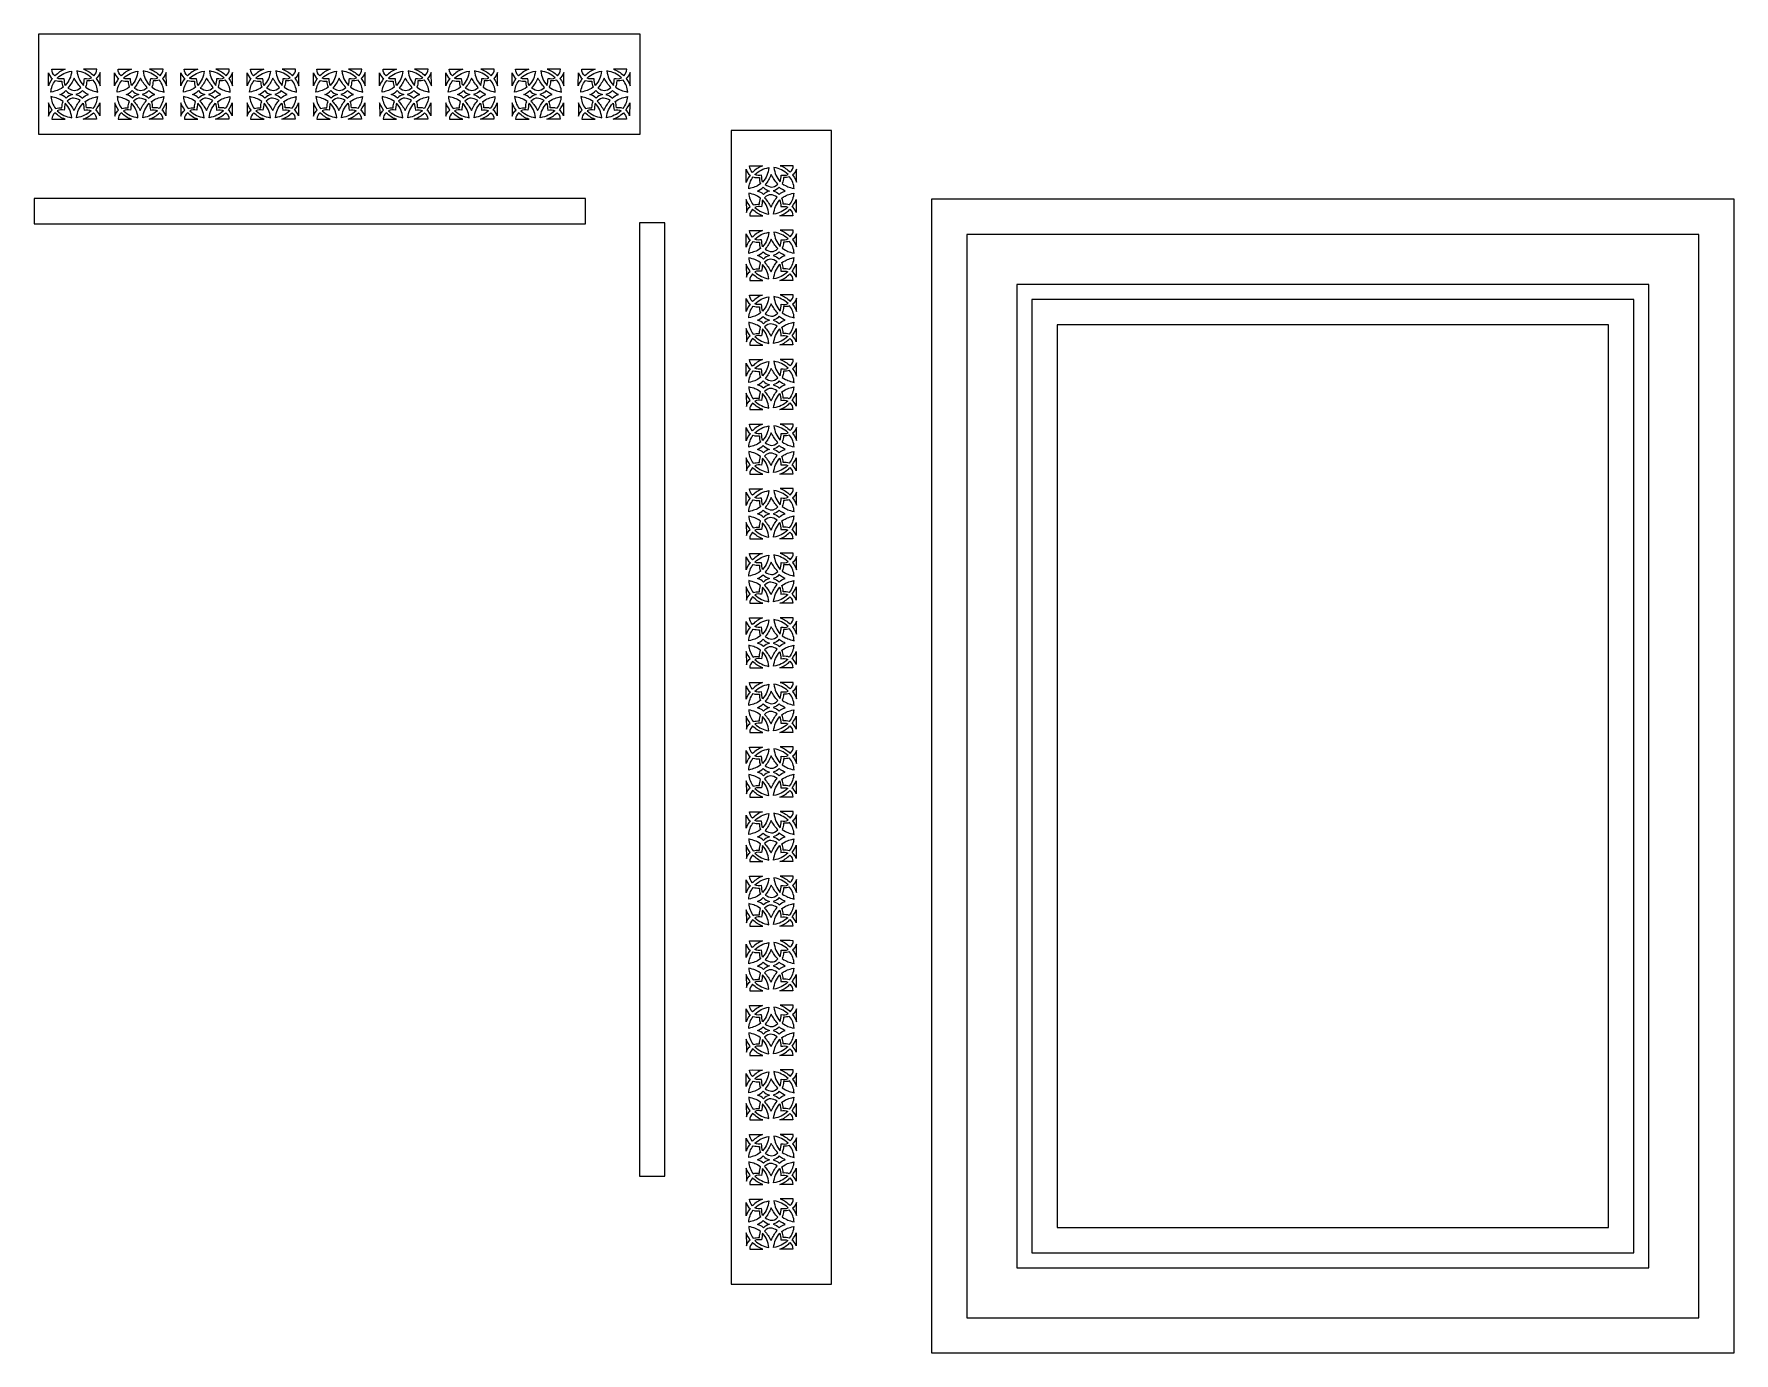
# Model space of a CAD drawing. Header units: millimetres. Extents: x -3017 to 373, y -1230 to 1400.
import ezdxf

# ---------------------------------------------------------------- set-up
doc = ezdxf.new("R2010")
doc.units = ezdxf.units.MM
doc.header["$MEASUREMENT"] = 0
doc.layers.add('Katman 1', color=7, linetype='Continuous')

msp = doc.modelspace()

# ---------------------------------------------------------------- linework, layer by layer
at = {"layer": 'Katman 1', "color": 250, "lineweight": 20}
for points in [[(-3008.1438, 1199.8925), (-1808.1438, 1199.8925), (-1808.1438, 1399.8925), (-3008.1438, 1399.8925), (-3008.1438, 1199.8925)], [(-1626.484, -1092.609), (-1426.484, -1092.609), (-1426.484, 1207.391), (-1626.484, 1207.391), (-1626.484, -1092.609)], [(-3016.7905, 1021.6615), (-1916.7905, 1021.6615), (-1916.7905, 1071.6615), (-3016.7905, 1071.6615), (-3016.7905, 1021.6615)], [(-1226.7214, -1229.6121), (373.2786, -1229.6121), (373.2786, 1070.3879), (-1226.7214, 1070.3879), (-1226.7214, -1229.6121)], [(-1809.1335, -876.8259), (-1759.1335, -876.8259), (-1759.1335, 1023.1741), (-1809.1335, 1023.1741), (-1809.1335, -876.8259)], [(-1156.7214, -1159.6121), (303.2786, -1159.6121), (303.2786, 1000.3879), (-1156.7214, 1000.3879), (-1156.7214, -1159.6121)], [(-1056.7214, -1059.6121), (203.2786, -1059.6121), (203.2786, 900.3879), (-1056.7214, 900.3879), (-1056.7214, -1059.6121)], [(-1026.7214, -1029.6121), (173.2786, -1029.6121), (173.2786, 870.3879), (-1026.7214, 870.3879), (-1026.7214, -1029.6121)], [(-976.7214, -979.6121), (123.2786, -979.6121), (123.2786, 820.3879), (-976.7214, 820.3879), (-976.7214, -979.6121)]]:
    msp.add_lwpolyline(points, close=True, dxfattribs=at)
for points, knots in [([(-2988.0465, 1322.6207), (-2988.0465, 1322.6207), (-2988.1438, 1296.5106), (-2988.1438, 1296.5106), (-2988.1438, 1296.5106), (-2986.1303, 1301.7038), (-2986.1303, 1301.7038), (-2986.1303, 1301.7038), (-2983.2058, 1306.5882), (-2983.2058, 1306.5882), (-2983.2058, 1306.5882), (-2980.3889, 1311.08), (-2980.3889, 1311.08), (-2980.3889, 1311.08), (-2982.5026, 1312.5886), (-2982.5026, 1312.5886), (-2982.5026, 1312.5886), (-2986.0847, 1317.8627), (-2986.0847, 1317.8627), (-2986.0847, 1317.8627), (-2988.0465, 1322.6207), (-2988.0465, 1322.6207)], [0, 0, 0, 0, 0.142857143, 0.142857143, 0.142857143, 0.285714286, 0.285714286, 0.285714286, 0.428571429, 0.428571429, 0.428571429, 0.571428571, 0.571428571, 0.571428571, 0.714285714, 0.714285714, 0.714285714, 0.857142857, 0.857142857, 0.857142857, 1, 1, 1, 1]), ([(-2981.2699, 1329.554), (-2981.1196, 1323.7486), (-2979.0836, 1320.7502), (-2975.1626, 1316.4592), (-2968.0795, 1323.0086), (-2963.7326, 1326.3185), (-2954.511, 1329.5551), (-2954.511, 1329.5551), (-2964.4711, 1329.5551), (-2964.4711, 1329.5551), (-2964.4711, 1329.5551), (-2974.8589, 1329.5598), (-2974.8589, 1329.5598), (-2974.8589, 1329.5598), (-2981.2699, 1329.554), (-2981.2699, 1329.554)], [0, 0, 0, 0, 0.2, 0.2, 0.2, 0.4, 0.4, 0.4, 0.6, 0.6, 0.6, 0.8, 0.8, 0.8, 1, 1, 1, 1]), ([(-2970.6791, 1312.1449), (-2966.4676, 1309.6145), (-2961.5545, 1310.5038), (-2956.6569, 1310.809), (-2956.1239, 1305.9442), (-2955.5835, 1301.9396), (-2954.5284, 1297.0673), (-2946.7489, 1306.2589), (-2943.0672, 1313.976), (-2941.6776, 1326.0031), (-2953.9097, 1323.7037), (-2961.0376, 1320.1971), (-2970.6791, 1312.1449)], [0, 0, 0, 0, 0.25, 0.25, 0.25, 0.5, 0.5, 0.5, 0.75, 0.75, 0.75, 1, 1, 1, 1]), ([(-2902.0671, 1312.4834), (-2906.2786, 1309.953), (-2911.1915, 1310.8423), (-2916.0892, 1311.1475), (-2916.6222, 1306.2827), (-2917.1625, 1302.2781), (-2918.2178, 1297.4057), (-2925.9972, 1306.5974), (-2929.679, 1314.3145), (-2931.0684, 1326.3416), (-2918.8364, 1324.0422), (-2911.7085, 1320.5356), (-2902.0671, 1312.4834)], [0, 0, 0, 0, 0.25, 0.25, 0.25, 0.5, 0.5, 0.5, 0.75, 0.75, 0.75, 1, 1, 1, 1]), ([(-2891.4763, 1329.8925), (-2891.6264, 1324.0871), (-2893.6625, 1321.0887), (-2897.5834, 1316.7977), (-2904.6666, 1323.3471), (-2909.0134, 1326.657), (-2918.2351, 1329.8936), (-2918.2351, 1329.8936), (-2908.2749, 1329.8936), (-2908.2749, 1329.8936), (-2908.2749, 1329.8936), (-2897.8872, 1329.8983), (-2897.8872, 1329.8983), (-2897.8872, 1329.8983), (-2891.4763, 1329.8925), (-2891.4763, 1329.8925)], [0, 0, 0, 0, 0.2, 0.2, 0.2, 0.4, 0.4, 0.4, 0.6, 0.6, 0.6, 0.8, 0.8, 0.8, 1, 1, 1, 1]), ([(-2885.0383, 1322.9592), (-2885.0383, 1322.9592), (-2884.941, 1296.8491), (-2884.941, 1296.8491), (-2884.941, 1296.8491), (-2886.9544, 1302.0423), (-2886.9544, 1302.0423), (-2886.9544, 1302.0423), (-2889.879, 1306.9267), (-2889.879, 1306.9267), (-2889.879, 1306.9267), (-2892.6958, 1311.4185), (-2892.6958, 1311.4185), (-2892.6958, 1311.4185), (-2890.5821, 1312.9271), (-2890.5821, 1312.9271), (-2890.5821, 1312.9271), (-2887.0001, 1318.2012), (-2887.0001, 1318.2012), (-2887.0001, 1318.2012), (-2885.0383, 1322.9592), (-2885.0383, 1322.9592)], [0, 0, 0, 0, 0.142857143, 0.142857143, 0.142857143, 0.285714286, 0.285714286, 0.285714286, 0.428571429, 0.428571429, 0.428571429, 0.571428571, 0.571428571, 0.571428571, 0.714285714, 0.714285714, 0.714285714, 0.857142857, 0.857142857, 0.857142857, 1, 1, 1, 1]), ([(-2855.9468, 1322.6207), (-2855.9468, 1322.6207), (-2856.0442, 1296.5106), (-2856.0442, 1296.5106), (-2856.0442, 1296.5106), (-2854.0307, 1301.7038), (-2854.0307, 1301.7038), (-2854.0307, 1301.7038), (-2851.1061, 1306.5882), (-2851.1061, 1306.5882), (-2851.1061, 1306.5882), (-2848.2893, 1311.08), (-2848.2893, 1311.08), (-2848.2893, 1311.08), (-2850.403, 1312.5886), (-2850.403, 1312.5886), (-2850.403, 1312.5886), (-2853.9851, 1317.8627), (-2853.9851, 1317.8627), (-2853.9851, 1317.8627), (-2855.9468, 1322.6207), (-2855.9468, 1322.6207)], [0, 0, 0, 0, 0.142857143, 0.142857143, 0.142857143, 0.285714286, 0.285714286, 0.285714286, 0.428571429, 0.428571429, 0.428571429, 0.571428571, 0.571428571, 0.571428571, 0.714285714, 0.714285714, 0.714285714, 0.857142857, 0.857142857, 0.857142857, 1, 1, 1, 1]), ([(-2849.1702, 1329.554), (-2849.02, 1323.7486), (-2846.984, 1320.7502), (-2843.063, 1316.4592), (-2835.9799, 1323.0086), (-2831.633, 1326.3185), (-2822.4114, 1329.5551), (-2822.4114, 1329.5551), (-2832.3715, 1329.5551), (-2832.3715, 1329.5551), (-2832.3715, 1329.5551), (-2842.7593, 1329.5598), (-2842.7593, 1329.5598), (-2842.7593, 1329.5598), (-2849.1702, 1329.554), (-2849.1702, 1329.554)], [0, 0, 0, 0, 0.2, 0.2, 0.2, 0.4, 0.4, 0.4, 0.6, 0.6, 0.6, 0.8, 0.8, 0.8, 1, 1, 1, 1]), ([(-2838.5794, 1312.1449), (-2834.3679, 1309.6145), (-2829.4549, 1310.5038), (-2824.5573, 1310.809), (-2824.0242, 1305.9442), (-2823.4839, 1301.9396), (-2822.4287, 1297.0673), (-2814.6493, 1306.2589), (-2810.9675, 1313.976), (-2809.578, 1326.0031), (-2821.81, 1323.7037), (-2828.9379, 1320.1971), (-2838.5794, 1312.1449)], [0, 0, 0, 0, 0.25, 0.25, 0.25, 0.5, 0.5, 0.5, 0.75, 0.75, 0.75, 1, 1, 1, 1]), ([(-2769.9674, 1312.4834), (-2774.1789, 1309.953), (-2779.0919, 1310.8423), (-2783.9896, 1311.1475), (-2784.5225, 1306.2827), (-2785.0629, 1302.2781), (-2786.1181, 1297.4057), (-2793.8976, 1306.5974), (-2797.5793, 1314.3145), (-2798.9688, 1326.3416), (-2786.7367, 1324.0422), (-2779.6088, 1320.5356), (-2769.9674, 1312.4834)], [0, 0, 0, 0, 0.25, 0.25, 0.25, 0.5, 0.5, 0.5, 0.75, 0.75, 0.75, 1, 1, 1, 1]), ([(-2759.3766, 1329.8925), (-2759.5268, 1324.0871), (-2761.5629, 1321.0887), (-2765.4838, 1316.7977), (-2772.567, 1323.3471), (-2776.9138, 1326.657), (-2786.1355, 1329.8936), (-2786.1355, 1329.8936), (-2776.1753, 1329.8936), (-2776.1753, 1329.8936), (-2776.1753, 1329.8936), (-2765.7876, 1329.8983), (-2765.7876, 1329.8983), (-2765.7876, 1329.8983), (-2759.3766, 1329.8925), (-2759.3766, 1329.8925)], [0, 0, 0, 0, 0.2, 0.2, 0.2, 0.4, 0.4, 0.4, 0.6, 0.6, 0.6, 0.8, 0.8, 0.8, 1, 1, 1, 1]), ([(-2752.9386, 1322.9592), (-2752.9386, 1322.9592), (-2752.8413, 1296.8491), (-2752.8413, 1296.8491), (-2752.8413, 1296.8491), (-2754.8548, 1302.0423), (-2754.8548, 1302.0423), (-2754.8548, 1302.0423), (-2757.7794, 1306.9267), (-2757.7794, 1306.9267), (-2757.7794, 1306.9267), (-2760.5962, 1311.4185), (-2760.5962, 1311.4185), (-2760.5962, 1311.4185), (-2758.4825, 1312.9271), (-2758.4825, 1312.9271), (-2758.4825, 1312.9271), (-2754.9004, 1318.2012), (-2754.9004, 1318.2012), (-2754.9004, 1318.2012), (-2752.9386, 1322.9592), (-2752.9386, 1322.9592)], [0, 0, 0, 0, 0.142857143, 0.142857143, 0.142857143, 0.285714286, 0.285714286, 0.285714286, 0.428571429, 0.428571429, 0.428571429, 0.571428571, 0.571428571, 0.571428571, 0.714285714, 0.714285714, 0.714285714, 0.857142857, 0.857142857, 0.857142857, 1, 1, 1, 1]), ([(-2723.8472, 1322.6207), (-2723.8472, 1322.6207), (-2723.9445, 1296.5106), (-2723.9445, 1296.5106), (-2723.9445, 1296.5106), (-2721.931, 1301.7038), (-2721.931, 1301.7038), (-2721.931, 1301.7038), (-2719.0065, 1306.5882), (-2719.0065, 1306.5882), (-2719.0065, 1306.5882), (-2716.1896, 1311.08), (-2716.1896, 1311.08), (-2716.1896, 1311.08), (-2718.3033, 1312.5886), (-2718.3033, 1312.5886), (-2718.3033, 1312.5886), (-2721.8854, 1317.8627), (-2721.8854, 1317.8627), (-2721.8854, 1317.8627), (-2723.8472, 1322.6207), (-2723.8472, 1322.6207)], [0, 0, 0, 0, 0.142857143, 0.142857143, 0.142857143, 0.285714286, 0.285714286, 0.285714286, 0.428571429, 0.428571429, 0.428571429, 0.571428571, 0.571428571, 0.571428571, 0.714285714, 0.714285714, 0.714285714, 0.857142857, 0.857142857, 0.857142857, 1, 1, 1, 1]), ([(-2717.0706, 1329.554), (-2716.9203, 1323.7486), (-2714.8843, 1320.7502), (-2710.9633, 1316.4592), (-2703.8802, 1323.0086), (-2699.5333, 1326.3185), (-2690.3117, 1329.5551), (-2690.3117, 1329.5551), (-2700.2718, 1329.5551), (-2700.2718, 1329.5551), (-2700.2718, 1329.5551), (-2710.6596, 1329.5598), (-2710.6596, 1329.5598), (-2710.6596, 1329.5598), (-2717.0706, 1329.554), (-2717.0706, 1329.554)], [0, 0, 0, 0, 0.2, 0.2, 0.2, 0.4, 0.4, 0.4, 0.6, 0.6, 0.6, 0.8, 0.8, 0.8, 1, 1, 1, 1]), ([(-2706.4798, 1312.1449), (-2702.2683, 1309.6145), (-2697.3552, 1310.5038), (-2692.4576, 1310.809), (-2691.9246, 1305.9442), (-2691.3842, 1301.9396), (-2690.3291, 1297.0673), (-2682.5496, 1306.2589), (-2678.8679, 1313.976), (-2677.4784, 1326.0031), (-2689.7104, 1323.7037), (-2696.8383, 1320.1971), (-2706.4798, 1312.1449)], [0, 0, 0, 0, 0.25, 0.25, 0.25, 0.5, 0.5, 0.5, 0.75, 0.75, 0.75, 1, 1, 1, 1]), ([(-2637.8678, 1312.4834), (-2642.0793, 1309.953), (-2646.9922, 1310.8423), (-2651.8899, 1311.1475), (-2652.4229, 1306.2827), (-2652.9632, 1302.2781), (-2654.0185, 1297.4057), (-2661.7979, 1306.5974), (-2665.4797, 1314.3145), (-2666.8691, 1326.3416), (-2654.6371, 1324.0422), (-2647.5092, 1320.5356), (-2637.8678, 1312.4834)], [0, 0, 0, 0, 0.25, 0.25, 0.25, 0.5, 0.5, 0.5, 0.75, 0.75, 0.75, 1, 1, 1, 1]), ([(-2627.277, 1329.8925), (-2627.4271, 1324.0871), (-2629.4632, 1321.0887), (-2633.3841, 1316.7977), (-2640.4673, 1323.3471), (-2644.8141, 1326.657), (-2654.0358, 1329.8936), (-2654.0358, 1329.8936), (-2644.0756, 1329.8936), (-2644.0756, 1329.8936), (-2644.0756, 1329.8936), (-2633.6879, 1329.8983), (-2633.6879, 1329.8983), (-2633.6879, 1329.8983), (-2627.277, 1329.8925), (-2627.277, 1329.8925)], [0, 0, 0, 0, 0.2, 0.2, 0.2, 0.4, 0.4, 0.4, 0.6, 0.6, 0.6, 0.8, 0.8, 0.8, 1, 1, 1, 1]), ([(-2620.839, 1322.9592), (-2620.839, 1322.9592), (-2620.7417, 1296.8491), (-2620.7417, 1296.8491), (-2620.7417, 1296.8491), (-2622.7552, 1302.0423), (-2622.7552, 1302.0423), (-2622.7552, 1302.0423), (-2625.6797, 1306.9267), (-2625.6797, 1306.9267), (-2625.6797, 1306.9267), (-2628.4965, 1311.4185), (-2628.4965, 1311.4185), (-2628.4965, 1311.4185), (-2626.3828, 1312.9271), (-2626.3828, 1312.9271), (-2626.3828, 1312.9271), (-2622.8008, 1318.2012), (-2622.8008, 1318.2012), (-2622.8008, 1318.2012), (-2620.839, 1322.9592), (-2620.839, 1322.9592)], [0, 0, 0, 0, 0.142857143, 0.142857143, 0.142857143, 0.285714286, 0.285714286, 0.285714286, 0.428571429, 0.428571429, 0.428571429, 0.571428571, 0.571428571, 0.571428571, 0.714285714, 0.714285714, 0.714285714, 0.857142857, 0.857142857, 0.857142857, 1, 1, 1, 1]), ([(-2591.7475, 1322.6207), (-2591.7475, 1322.6207), (-2591.8449, 1296.5106), (-2591.8449, 1296.5106), (-2591.8449, 1296.5106), (-2589.8314, 1301.7038), (-2589.8314, 1301.7038), (-2589.8314, 1301.7038), (-2586.9068, 1306.5882), (-2586.9068, 1306.5882), (-2586.9068, 1306.5882), (-2584.09, 1311.08), (-2584.09, 1311.08), (-2584.09, 1311.08), (-2586.2037, 1312.5886), (-2586.2037, 1312.5886), (-2586.2037, 1312.5886), (-2589.7858, 1317.8627), (-2589.7858, 1317.8627), (-2589.7858, 1317.8627), (-2591.7475, 1322.6207), (-2591.7475, 1322.6207)], [0, 0, 0, 0, 0.142857143, 0.142857143, 0.142857143, 0.285714286, 0.285714286, 0.285714286, 0.428571429, 0.428571429, 0.428571429, 0.571428571, 0.571428571, 0.571428571, 0.714285714, 0.714285714, 0.714285714, 0.857142857, 0.857142857, 0.857142857, 1, 1, 1, 1]), ([(-2584.9709, 1329.554), (-2584.8207, 1323.7486), (-2582.7847, 1320.7502), (-2578.8637, 1316.4592), (-2571.7806, 1323.0086), (-2567.4337, 1326.3185), (-2558.2121, 1329.5551), (-2558.2121, 1329.5551), (-2568.1722, 1329.5551), (-2568.1722, 1329.5551), (-2568.1722, 1329.5551), (-2578.56, 1329.5598), (-2578.56, 1329.5598), (-2578.56, 1329.5598), (-2584.9709, 1329.554), (-2584.9709, 1329.554)], [0, 0, 0, 0, 0.2, 0.2, 0.2, 0.4, 0.4, 0.4, 0.6, 0.6, 0.6, 0.8, 0.8, 0.8, 1, 1, 1, 1]), ([(-2574.3802, 1312.1449), (-2570.1687, 1309.6145), (-2565.2556, 1310.5038), (-2560.358, 1310.809), (-2559.8249, 1305.9442), (-2559.2846, 1301.9396), (-2558.2294, 1297.0673), (-2550.45, 1306.2589), (-2546.7682, 1313.976), (-2545.3787, 1326.0031), (-2557.6107, 1323.7037), (-2564.7386, 1320.1971), (-2574.3802, 1312.1449)], [0, 0, 0, 0, 0.25, 0.25, 0.25, 0.5, 0.5, 0.5, 0.75, 0.75, 0.75, 1, 1, 1, 1]), ([(-2505.7681, 1312.4834), (-2509.9796, 1309.953), (-2514.8926, 1310.8423), (-2519.7903, 1311.1475), (-2520.3232, 1306.2827), (-2520.8636, 1302.2781), (-2521.9188, 1297.4057), (-2529.6983, 1306.5974), (-2533.38, 1314.3145), (-2534.7695, 1326.3416), (-2522.5374, 1324.0422), (-2515.4095, 1320.5356), (-2505.7681, 1312.4834)], [0, 0, 0, 0, 0.25, 0.25, 0.25, 0.5, 0.5, 0.5, 0.75, 0.75, 0.75, 1, 1, 1, 1]), ([(-2495.1773, 1329.8925), (-2495.3275, 1324.0871), (-2497.3636, 1321.0887), (-2501.2845, 1316.7977), (-2508.3677, 1323.3471), (-2512.7145, 1326.657), (-2521.9362, 1329.8936), (-2521.9362, 1329.8936), (-2511.976, 1329.8936), (-2511.976, 1329.8936), (-2511.976, 1329.8936), (-2501.5883, 1329.8983), (-2501.5883, 1329.8983), (-2501.5883, 1329.8983), (-2495.1773, 1329.8925), (-2495.1773, 1329.8925)], [0, 0, 0, 0, 0.2, 0.2, 0.2, 0.4, 0.4, 0.4, 0.6, 0.6, 0.6, 0.8, 0.8, 0.8, 1, 1, 1, 1]), ([(-2488.7393, 1322.9592), (-2488.7393, 1322.9592), (-2488.642, 1296.8491), (-2488.642, 1296.8491), (-2488.642, 1296.8491), (-2490.6555, 1302.0423), (-2490.6555, 1302.0423), (-2490.6555, 1302.0423), (-2493.5801, 1306.9267), (-2493.5801, 1306.9267), (-2493.5801, 1306.9267), (-2496.3969, 1311.4185), (-2496.3969, 1311.4185), (-2496.3969, 1311.4185), (-2494.2832, 1312.9271), (-2494.2832, 1312.9271), (-2494.2832, 1312.9271), (-2490.7011, 1318.2012), (-2490.7011, 1318.2012), (-2490.7011, 1318.2012), (-2488.7393, 1322.9592), (-2488.7393, 1322.9592)], [0, 0, 0, 0, 0.142857143, 0.142857143, 0.142857143, 0.285714286, 0.285714286, 0.285714286, 0.428571429, 0.428571429, 0.428571429, 0.571428571, 0.571428571, 0.571428571, 0.714285714, 0.714285714, 0.714285714, 0.857142857, 0.857142857, 0.857142857, 1, 1, 1, 1]), ([(-2459.6479, 1322.6207), (-2459.6479, 1322.6207), (-2459.7452, 1296.5106), (-2459.7452, 1296.5106), (-2459.7452, 1296.5106), (-2457.7317, 1301.7038), (-2457.7317, 1301.7038), (-2457.7317, 1301.7038), (-2454.8072, 1306.5882), (-2454.8072, 1306.5882), (-2454.8072, 1306.5882), (-2451.9904, 1311.08), (-2451.9904, 1311.08), (-2451.9904, 1311.08), (-2454.1041, 1312.5886), (-2454.1041, 1312.5886), (-2454.1041, 1312.5886), (-2457.6861, 1317.8627), (-2457.6861, 1317.8627), (-2457.6861, 1317.8627), (-2459.6479, 1322.6207), (-2459.6479, 1322.6207)], [0, 0, 0, 0, 0.142857143, 0.142857143, 0.142857143, 0.285714286, 0.285714286, 0.285714286, 0.428571429, 0.428571429, 0.428571429, 0.571428571, 0.571428571, 0.571428571, 0.714285714, 0.714285714, 0.714285714, 0.857142857, 0.857142857, 0.857142857, 1, 1, 1, 1]), ([(-2452.8713, 1329.554), (-2452.721, 1323.7486), (-2450.685, 1320.7502), (-2446.7641, 1316.4592), (-2439.6809, 1323.0086), (-2435.334, 1326.3185), (-2426.1124, 1329.5551), (-2426.1124, 1329.5551), (-2436.0726, 1329.5551), (-2436.0726, 1329.5551), (-2436.0726, 1329.5551), (-2446.4603, 1329.5598), (-2446.4603, 1329.5598), (-2446.4603, 1329.5598), (-2452.8713, 1329.554), (-2452.8713, 1329.554)], [0, 0, 0, 0, 0.2, 0.2, 0.2, 0.4, 0.4, 0.4, 0.6, 0.6, 0.6, 0.8, 0.8, 0.8, 1, 1, 1, 1]), ([(-2442.2805, 1312.1449), (-2438.069, 1309.6145), (-2433.1559, 1310.5038), (-2428.2583, 1310.809), (-2427.7253, 1305.9442), (-2427.1849, 1301.9396), (-2426.1298, 1297.0673), (-2418.3504, 1306.2589), (-2414.6686, 1313.976), (-2413.2791, 1326.0031), (-2425.5111, 1323.7037), (-2432.639, 1320.1971), (-2442.2805, 1312.1449)], [0, 0, 0, 0, 0.25, 0.25, 0.25, 0.5, 0.5, 0.5, 0.75, 0.75, 0.75, 1, 1, 1, 1]), ([(-2373.6685, 1312.4834), (-2377.88, 1309.953), (-2382.7929, 1310.8423), (-2387.6906, 1311.1475), (-2388.2236, 1306.2827), (-2388.764, 1302.2781), (-2389.8192, 1297.4057), (-2397.5986, 1306.5974), (-2401.2804, 1314.3145), (-2402.6698, 1326.3416), (-2390.4378, 1324.0422), (-2383.3099, 1320.5356), (-2373.6685, 1312.4834)], [0, 0, 0, 0, 0.25, 0.25, 0.25, 0.5, 0.5, 0.5, 0.75, 0.75, 0.75, 1, 1, 1, 1]), ([(-2363.0777, 1329.8925), (-2363.2279, 1324.0871), (-2365.2639, 1321.0887), (-2369.1848, 1316.7977), (-2376.2681, 1323.3471), (-2380.6149, 1326.657), (-2389.8365, 1329.8936), (-2389.8365, 1329.8936), (-2379.8763, 1329.8936), (-2379.8763, 1329.8936), (-2379.8763, 1329.8936), (-2369.4887, 1329.8983), (-2369.4887, 1329.8983), (-2369.4887, 1329.8983), (-2363.0777, 1329.8925), (-2363.0777, 1329.8925)], [0, 0, 0, 0, 0.2, 0.2, 0.2, 0.4, 0.4, 0.4, 0.6, 0.6, 0.6, 0.8, 0.8, 0.8, 1, 1, 1, 1]), ([(-2356.6397, 1322.9592), (-2356.6397, 1322.9592), (-2356.5424, 1296.8491), (-2356.5424, 1296.8491), (-2356.5424, 1296.8491), (-2358.5559, 1302.0423), (-2358.5559, 1302.0423), (-2358.5559, 1302.0423), (-2361.4804, 1306.9267), (-2361.4804, 1306.9267), (-2361.4804, 1306.9267), (-2364.2972, 1311.4185), (-2364.2972, 1311.4185), (-2364.2972, 1311.4185), (-2362.1835, 1312.9271), (-2362.1835, 1312.9271), (-2362.1835, 1312.9271), (-2358.6015, 1318.2012), (-2358.6015, 1318.2012), (-2358.6015, 1318.2012), (-2356.6397, 1322.9592), (-2356.6397, 1322.9592)], [0, 0, 0, 0, 0.142857143, 0.142857143, 0.142857143, 0.285714286, 0.285714286, 0.285714286, 0.428571429, 0.428571429, 0.428571429, 0.571428571, 0.571428571, 0.571428571, 0.714285714, 0.714285714, 0.714285714, 0.857142857, 0.857142857, 0.857142857, 1, 1, 1, 1]), ([(-2327.5483, 1322.6207), (-2327.5483, 1322.6207), (-2327.6456, 1296.5106), (-2327.6456, 1296.5106), (-2327.6456, 1296.5106), (-2325.6321, 1301.7038), (-2325.6321, 1301.7038), (-2325.6321, 1301.7038), (-2322.7075, 1306.5882), (-2322.7075, 1306.5882), (-2322.7075, 1306.5882), (-2319.8907, 1311.08), (-2319.8907, 1311.08), (-2319.8907, 1311.08), (-2322.0044, 1312.5886), (-2322.0044, 1312.5886), (-2322.0044, 1312.5886), (-2325.5865, 1317.8627), (-2325.5865, 1317.8627), (-2325.5865, 1317.8627), (-2327.5483, 1322.6207), (-2327.5483, 1322.6207)], [0, 0, 0, 0, 0.142857143, 0.142857143, 0.142857143, 0.285714286, 0.285714286, 0.285714286, 0.428571429, 0.428571429, 0.428571429, 0.571428571, 0.571428571, 0.571428571, 0.714285714, 0.714285714, 0.714285714, 0.857142857, 0.857142857, 0.857142857, 1, 1, 1, 1]), ([(-2320.7717, 1329.554), (-2320.6214, 1323.7486), (-2318.5854, 1320.7502), (-2314.6644, 1316.4592), (-2307.5813, 1323.0086), (-2303.2344, 1326.3185), (-2294.0128, 1329.5551), (-2294.0128, 1329.5551), (-2303.9729, 1329.5551), (-2303.9729, 1329.5551), (-2303.9729, 1329.5551), (-2314.3607, 1329.5598), (-2314.3607, 1329.5598), (-2314.3607, 1329.5598), (-2320.7717, 1329.554), (-2320.7717, 1329.554)], [0, 0, 0, 0, 0.2, 0.2, 0.2, 0.4, 0.4, 0.4, 0.6, 0.6, 0.6, 0.8, 0.8, 0.8, 1, 1, 1, 1]), ([(-2310.1809, 1312.1449), (-2305.9694, 1309.6145), (-2301.0563, 1310.5038), (-2296.1587, 1310.809), (-2295.6257, 1305.9442), (-2295.0853, 1301.9396), (-2294.0301, 1297.0673), (-2286.2507, 1306.2589), (-2282.5689, 1313.976), (-2281.1794, 1326.0031), (-2293.4114, 1323.7037), (-2300.5394, 1320.1971), (-2310.1809, 1312.1449)], [0, 0, 0, 0, 0.25, 0.25, 0.25, 0.5, 0.5, 0.5, 0.75, 0.75, 0.75, 1, 1, 1, 1]), ([(-2241.5688, 1312.4834), (-2245.7803, 1309.953), (-2250.6933, 1310.8423), (-2255.591, 1311.1475), (-2256.1239, 1306.2827), (-2256.6643, 1302.2781), (-2257.7196, 1297.4057), (-2265.499, 1306.5974), (-2269.1808, 1314.3145), (-2270.5702, 1326.3416), (-2258.3382, 1324.0422), (-2251.2102, 1320.5356), (-2241.5688, 1312.4834)], [0, 0, 0, 0, 0.25, 0.25, 0.25, 0.5, 0.5, 0.5, 0.75, 0.75, 0.75, 1, 1, 1, 1]), ([(-2230.9781, 1329.8925), (-2231.1282, 1324.0871), (-2233.1643, 1321.0887), (-2237.0852, 1316.7977), (-2244.1684, 1323.3471), (-2248.5152, 1326.657), (-2257.7369, 1329.8936), (-2257.7369, 1329.8936), (-2247.7767, 1329.8936), (-2247.7767, 1329.8936), (-2247.7767, 1329.8936), (-2237.389, 1329.8983), (-2237.389, 1329.8983), (-2237.389, 1329.8983), (-2230.9781, 1329.8925), (-2230.9781, 1329.8925)], [0, 0, 0, 0, 0.2, 0.2, 0.2, 0.4, 0.4, 0.4, 0.6, 0.6, 0.6, 0.8, 0.8, 0.8, 1, 1, 1, 1]), ([(-2224.5401, 1322.9592), (-2224.5401, 1322.9592), (-2224.4427, 1296.8491), (-2224.4427, 1296.8491), (-2224.4427, 1296.8491), (-2226.4562, 1302.0423), (-2226.4562, 1302.0423), (-2226.4562, 1302.0423), (-2229.3808, 1306.9267), (-2229.3808, 1306.9267), (-2229.3808, 1306.9267), (-2232.1976, 1311.4185), (-2232.1976, 1311.4185), (-2232.1976, 1311.4185), (-2230.0839, 1312.9271), (-2230.0839, 1312.9271), (-2230.0839, 1312.9271), (-2226.5018, 1318.2012), (-2226.5018, 1318.2012), (-2226.5018, 1318.2012), (-2224.5401, 1322.9592), (-2224.5401, 1322.9592)], [0, 0, 0, 0, 0.142857143, 0.142857143, 0.142857143, 0.285714286, 0.285714286, 0.285714286, 0.428571429, 0.428571429, 0.428571429, 0.571428571, 0.571428571, 0.571428571, 0.714285714, 0.714285714, 0.714285714, 0.857142857, 0.857142857, 0.857142857, 1, 1, 1, 1]), ([(-2195.4486, 1322.6207), (-2195.4486, 1322.6207), (-2195.5459, 1296.5106), (-2195.5459, 1296.5106), (-2195.5459, 1296.5106), (-2193.5324, 1301.7038), (-2193.5324, 1301.7038), (-2193.5324, 1301.7038), (-2190.6079, 1306.5882), (-2190.6079, 1306.5882), (-2190.6079, 1306.5882), (-2187.7911, 1311.08), (-2187.7911, 1311.08), (-2187.7911, 1311.08), (-2189.9048, 1312.5886), (-2189.9048, 1312.5886), (-2189.9048, 1312.5886), (-2193.4868, 1317.8627), (-2193.4868, 1317.8627), (-2193.4868, 1317.8627), (-2195.4486, 1322.6207), (-2195.4486, 1322.6207)], [0, 0, 0, 0, 0.142857143, 0.142857143, 0.142857143, 0.285714286, 0.285714286, 0.285714286, 0.428571429, 0.428571429, 0.428571429, 0.571428571, 0.571428571, 0.571428571, 0.714285714, 0.714285714, 0.714285714, 0.857142857, 0.857142857, 0.857142857, 1, 1, 1, 1]), ([(-2188.672, 1329.554), (-2188.5217, 1323.7486), (-2186.4858, 1320.7502), (-2182.5648, 1316.4592), (-2175.4817, 1323.0086), (-2171.1347, 1326.3185), (-2161.9132, 1329.5551), (-2161.9132, 1329.5551), (-2171.8733, 1329.5551), (-2171.8733, 1329.5551), (-2171.8733, 1329.5551), (-2182.261, 1329.5598), (-2182.261, 1329.5598), (-2182.261, 1329.5598), (-2188.672, 1329.554), (-2188.672, 1329.554)], [0, 0, 0, 0, 0.2, 0.2, 0.2, 0.4, 0.4, 0.4, 0.6, 0.6, 0.6, 0.8, 0.8, 0.8, 1, 1, 1, 1]), ([(-2178.0812, 1312.1449), (-2173.8697, 1309.6145), (-2168.9567, 1310.5038), (-2164.0591, 1310.809), (-2163.526, 1305.9442), (-2162.9856, 1301.9396), (-2161.9305, 1297.0673), (-2154.1511, 1306.2589), (-2150.4693, 1313.976), (-2149.0798, 1326.0031), (-2161.3118, 1323.7037), (-2168.4397, 1320.1971), (-2178.0812, 1312.1449)], [0, 0, 0, 0, 0.25, 0.25, 0.25, 0.5, 0.5, 0.5, 0.75, 0.75, 0.75, 1, 1, 1, 1]), ([(-2109.4692, 1312.4834), (-2113.6807, 1309.953), (-2118.5937, 1310.8423), (-2123.4914, 1311.1475), (-2124.0243, 1306.2827), (-2124.5647, 1302.2781), (-2125.6199, 1297.4057), (-2133.3993, 1306.5974), (-2137.0811, 1314.3145), (-2138.4705, 1326.3416), (-2126.2385, 1324.0422), (-2119.1106, 1320.5356), (-2109.4692, 1312.4834)], [0, 0, 0, 0, 0.25, 0.25, 0.25, 0.5, 0.5, 0.5, 0.75, 0.75, 0.75, 1, 1, 1, 1]), ([(-2098.8784, 1329.8925), (-2099.0286, 1324.0871), (-2101.0647, 1321.0887), (-2104.9855, 1316.7977), (-2112.0688, 1323.3471), (-2116.4156, 1326.657), (-2125.6373, 1329.8936), (-2125.6373, 1329.8936), (-2115.677, 1329.8936), (-2115.677, 1329.8936), (-2115.677, 1329.8936), (-2105.2894, 1329.8983), (-2105.2894, 1329.8983), (-2105.2894, 1329.8983), (-2098.8784, 1329.8925), (-2098.8784, 1329.8925)], [0, 0, 0, 0, 0.2, 0.2, 0.2, 0.4, 0.4, 0.4, 0.6, 0.6, 0.6, 0.8, 0.8, 0.8, 1, 1, 1, 1]), ([(-2092.4404, 1322.9592), (-2092.4404, 1322.9592), (-2092.3431, 1296.8491), (-2092.3431, 1296.8491), (-2092.3431, 1296.8491), (-2094.3566, 1302.0423), (-2094.3566, 1302.0423), (-2094.3566, 1302.0423), (-2097.2811, 1306.9267), (-2097.2811, 1306.9267), (-2097.2811, 1306.9267), (-2100.098, 1311.4185), (-2100.098, 1311.4185), (-2100.098, 1311.4185), (-2097.9843, 1312.9271), (-2097.9843, 1312.9271), (-2097.9843, 1312.9271), (-2094.4022, 1318.2012), (-2094.4022, 1318.2012), (-2094.4022, 1318.2012), (-2092.4404, 1322.9592), (-2092.4404, 1322.9592)], [0, 0, 0, 0, 0.142857143, 0.142857143, 0.142857143, 0.285714286, 0.285714286, 0.285714286, 0.428571429, 0.428571429, 0.428571429, 0.571428571, 0.571428571, 0.571428571, 0.714285714, 0.714285714, 0.714285714, 0.857142857, 0.857142857, 0.857142857, 1, 1, 1, 1]), ([(-2063.349, 1322.6207), (-2063.349, 1322.6207), (-2063.4463, 1296.5106), (-2063.4463, 1296.5106), (-2063.4463, 1296.5106), (-2061.4328, 1301.7038), (-2061.4328, 1301.7038), (-2061.4328, 1301.7038), (-2058.5082, 1306.5882), (-2058.5082, 1306.5882), (-2058.5082, 1306.5882), (-2055.6914, 1311.08), (-2055.6914, 1311.08), (-2055.6914, 1311.08), (-2057.8051, 1312.5886), (-2057.8051, 1312.5886), (-2057.8051, 1312.5886), (-2061.3872, 1317.8627), (-2061.3872, 1317.8627), (-2061.3872, 1317.8627), (-2063.349, 1322.6207), (-2063.349, 1322.6207)], [0, 0, 0, 0, 0.142857143, 0.142857143, 0.142857143, 0.285714286, 0.285714286, 0.285714286, 0.428571429, 0.428571429, 0.428571429, 0.571428571, 0.571428571, 0.571428571, 0.714285714, 0.714285714, 0.714285714, 0.857142857, 0.857142857, 0.857142857, 1, 1, 1, 1]), ([(-2056.5724, 1329.554), (-2056.4221, 1323.7486), (-2054.3861, 1320.7502), (-2050.4651, 1316.4592), (-2043.382, 1323.0086), (-2039.0351, 1326.3185), (-2029.8135, 1329.5551), (-2029.8135, 1329.5551), (-2039.7736, 1329.5551), (-2039.7736, 1329.5551), (-2039.7736, 1329.5551), (-2050.1614, 1329.5598), (-2050.1614, 1329.5598), (-2050.1614, 1329.5598), (-2056.5724, 1329.554), (-2056.5724, 1329.554)], [0, 0, 0, 0, 0.2, 0.2, 0.2, 0.4, 0.4, 0.4, 0.6, 0.6, 0.6, 0.8, 0.8, 0.8, 1, 1, 1, 1]), ([(-2045.9816, 1312.1449), (-2041.7701, 1309.6145), (-2036.857, 1310.5038), (-2031.9594, 1310.809), (-2031.4264, 1305.9442), (-2030.886, 1301.9396), (-2029.8309, 1297.0673), (-2022.0514, 1306.2589), (-2018.3697, 1313.976), (-2016.9801, 1326.0031), (-2029.2122, 1323.7037), (-2036.3401, 1320.1971), (-2045.9816, 1312.1449)], [0, 0, 0, 0, 0.25, 0.25, 0.25, 0.5, 0.5, 0.5, 0.75, 0.75, 0.75, 1, 1, 1, 1]), ([(-1977.3695, 1312.4834), (-1981.581, 1309.953), (-1986.494, 1310.8423), (-1991.3917, 1311.1475), (-1991.9247, 1306.2827), (-1992.465, 1302.2781), (-1993.5203, 1297.4057), (-2001.2997, 1306.5974), (-2004.9815, 1314.3145), (-2006.3709, 1326.3416), (-1994.1389, 1324.0422), (-1987.011, 1320.5356), (-1977.3695, 1312.4834)], [0, 0, 0, 0, 0.25, 0.25, 0.25, 0.5, 0.5, 0.5, 0.75, 0.75, 0.75, 1, 1, 1, 1]), ([(-1966.7788, 1329.8925), (-1966.9289, 1324.0871), (-1968.965, 1321.0887), (-1972.8859, 1316.7977), (-1979.9691, 1323.3471), (-1984.3159, 1326.657), (-1993.5376, 1329.8936), (-1993.5376, 1329.8936), (-1983.5774, 1329.8936), (-1983.5774, 1329.8936), (-1983.5774, 1329.8936), (-1973.1897, 1329.8983), (-1973.1897, 1329.8983), (-1973.1897, 1329.8983), (-1966.7788, 1329.8925), (-1966.7788, 1329.8925)], [0, 0, 0, 0, 0.2, 0.2, 0.2, 0.4, 0.4, 0.4, 0.6, 0.6, 0.6, 0.8, 0.8, 0.8, 1, 1, 1, 1]), ([(-1960.3408, 1322.9592), (-1960.3408, 1322.9592), (-1960.2434, 1296.8491), (-1960.2434, 1296.8491), (-1960.2434, 1296.8491), (-1962.2569, 1302.0423), (-1962.2569, 1302.0423), (-1962.2569, 1302.0423), (-1965.1815, 1306.9267), (-1965.1815, 1306.9267), (-1965.1815, 1306.9267), (-1967.9983, 1311.4185), (-1967.9983, 1311.4185), (-1967.9983, 1311.4185), (-1965.8846, 1312.9271), (-1965.8846, 1312.9271), (-1965.8846, 1312.9271), (-1962.3025, 1318.2012), (-1962.3025, 1318.2012), (-1962.3025, 1318.2012), (-1960.3408, 1322.9592), (-1960.3408, 1322.9592)], [0, 0, 0, 0, 0.142857143, 0.142857143, 0.142857143, 0.285714286, 0.285714286, 0.285714286, 0.428571429, 0.428571429, 0.428571429, 0.571428571, 0.571428571, 0.571428571, 0.714285714, 0.714285714, 0.714285714, 0.857142857, 0.857142857, 0.857142857, 1, 1, 1, 1]), ([(-1931.2493, 1322.6207), (-1931.2493, 1322.6207), (-1931.3466, 1296.5106), (-1931.3466, 1296.5106), (-1931.3466, 1296.5106), (-1929.3332, 1301.7038), (-1929.3332, 1301.7038), (-1929.3332, 1301.7038), (-1926.4086, 1306.5882), (-1926.4086, 1306.5882), (-1926.4086, 1306.5882), (-1923.5918, 1311.08), (-1923.5918, 1311.08), (-1923.5918, 1311.08), (-1925.7055, 1312.5886), (-1925.7055, 1312.5886), (-1925.7055, 1312.5886), (-1929.2875, 1317.8627), (-1929.2875, 1317.8627), (-1929.2875, 1317.8627), (-1931.2493, 1322.6207), (-1931.2493, 1322.6207)], [0, 0, 0, 0, 0.142857143, 0.142857143, 0.142857143, 0.285714286, 0.285714286, 0.285714286, 0.428571429, 0.428571429, 0.428571429, 0.571428571, 0.571428571, 0.571428571, 0.714285714, 0.714285714, 0.714285714, 0.857142857, 0.857142857, 0.857142857, 1, 1, 1, 1]), ([(-1924.4727, 1329.554), (-1924.3225, 1323.7486), (-1922.2865, 1320.7502), (-1918.3655, 1316.4592), (-1911.2824, 1323.0086), (-1906.9355, 1326.3185), (-1897.7139, 1329.5551), (-1897.7139, 1329.5551), (-1907.674, 1329.5551), (-1907.674, 1329.5551), (-1907.674, 1329.5551), (-1918.0618, 1329.5598), (-1918.0618, 1329.5598), (-1918.0618, 1329.5598), (-1924.4727, 1329.554), (-1924.4727, 1329.554)], [0, 0, 0, 0, 0.2, 0.2, 0.2, 0.4, 0.4, 0.4, 0.6, 0.6, 0.6, 0.8, 0.8, 0.8, 1, 1, 1, 1]), ([(-1913.8819, 1312.1449), (-1909.6704, 1309.6145), (-1904.7574, 1310.5038), (-1899.8598, 1310.809), (-1899.3267, 1305.9442), (-1898.7864, 1301.9396), (-1897.7312, 1297.0673), (-1889.9518, 1306.2589), (-1886.27, 1313.976), (-1884.8805, 1326.0031), (-1897.1125, 1323.7037), (-1904.2404, 1320.1971), (-1913.8819, 1312.1449)], [0, 0, 0, 0, 0.25, 0.25, 0.25, 0.5, 0.5, 0.5, 0.75, 0.75, 0.75, 1, 1, 1, 1]), ([(-1845.2699, 1312.4834), (-1849.4814, 1309.953), (-1854.3944, 1310.8423), (-1859.2921, 1311.1475), (-1859.825, 1306.2827), (-1860.3654, 1302.2781), (-1861.4206, 1297.4057), (-1869.2001, 1306.5974), (-1872.8818, 1314.3145), (-1874.2712, 1326.3416), (-1862.0392, 1324.0422), (-1854.9113, 1320.5356), (-1845.2699, 1312.4834)], [0, 0, 0, 0, 0.25, 0.25, 0.25, 0.5, 0.5, 0.5, 0.75, 0.75, 0.75, 1, 1, 1, 1]), ([(-1834.6791, 1329.8925), (-1834.8293, 1324.0871), (-1836.8654, 1321.0887), (-1840.7863, 1316.7977), (-1847.8695, 1323.3471), (-1852.2163, 1326.657), (-1861.438, 1329.8936), (-1861.438, 1329.8936), (-1851.4778, 1329.8936), (-1851.4778, 1329.8936), (-1851.4778, 1329.8936), (-1841.0901, 1329.8983), (-1841.0901, 1329.8983), (-1841.0901, 1329.8983), (-1834.6791, 1329.8925), (-1834.6791, 1329.8925)], [0, 0, 0, 0, 0.2, 0.2, 0.2, 0.4, 0.4, 0.4, 0.6, 0.6, 0.6, 0.8, 0.8, 0.8, 1, 1, 1, 1]), ([(-1828.2411, 1322.9592), (-1828.2411, 1322.9592), (-1828.1438, 1296.8491), (-1828.1438, 1296.8491), (-1828.1438, 1296.8491), (-1830.1573, 1302.0423), (-1830.1573, 1302.0423), (-1830.1573, 1302.0423), (-1833.0818, 1306.9267), (-1833.0818, 1306.9267), (-1833.0818, 1306.9267), (-1835.8987, 1311.4185), (-1835.8987, 1311.4185), (-1835.8987, 1311.4185), (-1833.785, 1312.9271), (-1833.785, 1312.9271), (-1833.785, 1312.9271), (-1830.2029, 1318.2012), (-1830.2029, 1318.2012), (-1830.2029, 1318.2012), (-1828.2411, 1322.9592), (-1828.2411, 1322.9592)], [0, 0, 0, 0, 0.142857143, 0.142857143, 0.142857143, 0.285714286, 0.285714286, 0.285714286, 0.428571429, 0.428571429, 0.428571429, 0.571428571, 0.571428571, 0.571428571, 0.714285714, 0.714285714, 0.714285714, 0.857142857, 0.857142857, 0.857142857, 1, 1, 1, 1]), ([(-2973.9114, 1307.4324), (-2979.5678, 1300.5279), (-2982.52, 1292.495), (-2983.17, 1283.7704), (-2971.811, 1286.9697), (-2968.5394, 1287.1791), (-2958.7926, 1293.7295), (-2960.7516, 1299.2805), (-2960.9424, 1300.2534), (-2961.1762, 1306.1152), (-2965.4946, 1305.9918), (-2969.8085, 1306.0419), (-2973.9114, 1307.4324)], [0, 0, 0, 0, 0.25, 0.25, 0.25, 0.5, 0.5, 0.5, 0.75, 0.75, 0.75, 1, 1, 1, 1]), ([(-2949.3846, 1292.1729), (-2943.3697, 1298.9537), (-2940.6875, 1303.9486), (-2936.697, 1312.0575), (-2932.7289, 1304.6885), (-2929.0518, 1299.7139), (-2923.3929, 1293.3609), (-2932.8463, 1284.4765), (-2939.0204, 1286.6574), (-2949.3846, 1292.1729)], [0, 0, 0, 0, 0.333333333, 0.333333333, 0.333333333, 0.666666667, 0.666666667, 0.666666667, 1, 1, 1, 1]), ([(-2898.8347, 1307.7709), (-2893.1782, 1300.8663), (-2890.2261, 1292.8335), (-2889.5761, 1284.1089), (-2900.9351, 1287.3082), (-2904.2068, 1287.5176), (-2913.9534, 1294.068), (-2911.9944, 1299.619), (-2911.8037, 1300.5919), (-2911.57, 1306.4537), (-2907.2516, 1306.3303), (-2902.9376, 1306.3804), (-2898.8347, 1307.7709)], [0, 0, 0, 0, 0.25, 0.25, 0.25, 0.5, 0.5, 0.5, 0.75, 0.75, 0.75, 1, 1, 1, 1]), ([(-2841.8118, 1307.4324), (-2847.4682, 1300.5279), (-2850.4203, 1292.495), (-2851.0704, 1283.7704), (-2839.7114, 1286.9697), (-2836.4397, 1287.1791), (-2826.693, 1293.7295), (-2828.652, 1299.2805), (-2828.8428, 1300.2534), (-2829.0765, 1306.1152), (-2833.3949, 1305.9918), (-2837.7088, 1306.0419), (-2841.8118, 1307.4324)], [0, 0, 0, 0, 0.25, 0.25, 0.25, 0.5, 0.5, 0.5, 0.75, 0.75, 0.75, 1, 1, 1, 1]), ([(-2817.285, 1292.1729), (-2811.27, 1298.9537), (-2808.5879, 1303.9486), (-2804.5973, 1312.0575), (-2800.6293, 1304.6885), (-2796.9522, 1299.7139), (-2791.2932, 1293.3609), (-2800.7466, 1284.4765), (-2806.9207, 1286.6574), (-2817.285, 1292.1729)], [0, 0, 0, 0, 0.333333333, 0.333333333, 0.333333333, 0.666666667, 0.666666667, 0.666666667, 1, 1, 1, 1]), ([(-2766.7351, 1307.7709), (-2761.0785, 1300.8663), (-2758.1264, 1292.8335), (-2757.4765, 1284.1089), (-2768.8355, 1287.3082), (-2772.1071, 1287.5176), (-2781.8538, 1294.068), (-2779.8948, 1299.619), (-2779.7041, 1300.5919), (-2779.4703, 1306.4537), (-2775.1519, 1306.3303), (-2770.8379, 1306.3804), (-2766.7351, 1307.7709)], [0, 0, 0, 0, 0.25, 0.25, 0.25, 0.5, 0.5, 0.5, 0.75, 0.75, 0.75, 1, 1, 1, 1]), ([(-2709.7121, 1307.4324), (-2715.3686, 1300.5279), (-2718.3207, 1292.495), (-2718.9708, 1283.7704), (-2707.6117, 1286.9697), (-2704.3401, 1287.1791), (-2694.5933, 1293.7295), (-2696.5523, 1299.2805), (-2696.7431, 1300.2534), (-2696.9769, 1306.1152), (-2701.2953, 1305.9918), (-2705.6092, 1306.0419), (-2709.7121, 1307.4324)], [0, 0, 0, 0, 0.25, 0.25, 0.25, 0.5, 0.5, 0.5, 0.75, 0.75, 0.75, 1, 1, 1, 1]), ([(-2685.1853, 1292.1729), (-2679.1704, 1298.9537), (-2676.4882, 1303.9486), (-2672.4977, 1312.0575), (-2668.5296, 1304.6885), (-2664.8525, 1299.7139), (-2659.1936, 1293.3609), (-2668.647, 1284.4765), (-2674.8211, 1286.6574), (-2685.1853, 1292.1729)], [0, 0, 0, 0, 0.333333333, 0.333333333, 0.333333333, 0.666666667, 0.666666667, 0.666666667, 1, 1, 1, 1]), ([(-2634.6355, 1307.7709), (-2628.9789, 1300.8663), (-2626.0268, 1292.8335), (-2625.3768, 1284.1089), (-2636.7358, 1287.3082), (-2640.0075, 1287.5176), (-2649.7542, 1294.068), (-2647.7952, 1299.619), (-2647.6044, 1300.5919), (-2647.3707, 1306.4537), (-2643.0523, 1306.3303), (-2638.7383, 1306.3804), (-2634.6355, 1307.7709)], [0, 0, 0, 0, 0.25, 0.25, 0.25, 0.5, 0.5, 0.5, 0.75, 0.75, 0.75, 1, 1, 1, 1]), ([(-2577.6125, 1307.4324), (-2583.2689, 1300.5279), (-2586.221, 1292.495), (-2586.8711, 1283.7704), (-2575.5121, 1286.9697), (-2572.2405, 1287.1791), (-2562.4937, 1293.7295), (-2564.4527, 1299.2805), (-2564.6435, 1300.2534), (-2564.8772, 1306.1152), (-2569.1957, 1305.9918), (-2573.5095, 1306.0419), (-2577.6125, 1307.4324)], [0, 0, 0, 0, 0.25, 0.25, 0.25, 0.5, 0.5, 0.5, 0.75, 0.75, 0.75, 1, 1, 1, 1]), ([(-2553.0857, 1292.1729), (-2547.0707, 1298.9537), (-2544.3886, 1303.9486), (-2540.398, 1312.0575), (-2536.43, 1304.6885), (-2532.7529, 1299.7139), (-2527.094, 1293.3609), (-2536.5473, 1284.4765), (-2542.7214, 1286.6574), (-2553.0857, 1292.1729)], [0, 0, 0, 0, 0.333333333, 0.333333333, 0.333333333, 0.666666667, 0.666666667, 0.666666667, 1, 1, 1, 1]), ([(-2502.5358, 1307.7709), (-2496.8793, 1300.8663), (-2493.9271, 1292.8335), (-2493.2772, 1284.1089), (-2504.6362, 1287.3082), (-2507.9078, 1287.5176), (-2517.6545, 1294.068), (-2515.6955, 1299.619), (-2515.5048, 1300.5919), (-2515.271, 1306.4537), (-2510.9526, 1306.3303), (-2506.6386, 1306.3804), (-2502.5358, 1307.7709)], [0, 0, 0, 0, 0.25, 0.25, 0.25, 0.5, 0.5, 0.5, 0.75, 0.75, 0.75, 1, 1, 1, 1]), ([(-2445.5128, 1307.4324), (-2451.1693, 1300.5279), (-2454.1214, 1292.495), (-2454.7715, 1283.7704), (-2443.4124, 1286.9697), (-2440.1408, 1287.1791), (-2430.394, 1293.7295), (-2432.353, 1299.2805), (-2432.5438, 1300.2534), (-2432.7776, 1306.1152), (-2437.096, 1305.9918), (-2441.4099, 1306.0419), (-2445.5128, 1307.4324)], [0, 0, 0, 0, 0.25, 0.25, 0.25, 0.5, 0.5, 0.5, 0.75, 0.75, 0.75, 1, 1, 1, 1]), ([(-2420.9861, 1292.1729), (-2414.9711, 1298.9537), (-2412.2889, 1303.9486), (-2408.2984, 1312.0575), (-2404.3304, 1304.6885), (-2400.6532, 1299.7139), (-2394.9943, 1293.3609), (-2404.4477, 1284.4765), (-2410.6218, 1286.6574), (-2420.9861, 1292.1729)], [0, 0, 0, 0, 0.333333333, 0.333333333, 0.333333333, 0.666666667, 0.666666667, 0.666666667, 1, 1, 1, 1]), ([(-2370.4362, 1307.7709), (-2364.7796, 1300.8663), (-2361.8275, 1292.8335), (-2361.1775, 1284.1089), (-2372.5365, 1287.3082), (-2375.8082, 1287.5176), (-2385.5549, 1294.068), (-2383.5959, 1299.619), (-2383.4051, 1300.5919), (-2383.1714, 1306.4537), (-2378.853, 1306.3303), (-2374.539, 1306.3804), (-2370.4362, 1307.7709)], [0, 0, 0, 0, 0.25, 0.25, 0.25, 0.5, 0.5, 0.5, 0.75, 0.75, 0.75, 1, 1, 1, 1]), ([(-2313.4132, 1307.4324), (-2319.0696, 1300.5279), (-2322.0217, 1292.495), (-2322.6718, 1283.7704), (-2311.3128, 1286.9697), (-2308.0412, 1287.1791), (-2298.2944, 1293.7295), (-2300.2534, 1299.2805), (-2300.4442, 1300.2534), (-2300.678, 1306.1152), (-2304.9964, 1305.9918), (-2309.3103, 1306.0419), (-2313.4132, 1307.4324)], [0, 0, 0, 0, 0.25, 0.25, 0.25, 0.5, 0.5, 0.5, 0.75, 0.75, 0.75, 1, 1, 1, 1]), ([(-2288.8864, 1292.1729), (-2282.8714, 1298.9537), (-2280.1893, 1303.9486), (-2276.1988, 1312.0575), (-2272.2307, 1304.6885), (-2268.5536, 1299.7139), (-2262.8947, 1293.3609), (-2272.348, 1284.4765), (-2278.5222, 1286.6574), (-2288.8864, 1292.1729)], [0, 0, 0, 0, 0.333333333, 0.333333333, 0.333333333, 0.666666667, 0.666666667, 0.666666667, 1, 1, 1, 1]), ([(-2238.3365, 1307.7709), (-2232.68, 1300.8663), (-2229.7279, 1292.8335), (-2229.0779, 1284.1089), (-2240.4369, 1287.3082), (-2243.7085, 1287.5176), (-2253.4552, 1294.068), (-2251.4962, 1299.619), (-2251.3055, 1300.5919), (-2251.0718, 1306.4537), (-2246.7533, 1306.3303), (-2242.4393, 1306.3804), (-2238.3365, 1307.7709)], [0, 0, 0, 0, 0.25, 0.25, 0.25, 0.5, 0.5, 0.5, 0.75, 0.75, 0.75, 1, 1, 1, 1]), ([(-2181.3135, 1307.4324), (-2186.97, 1300.5279), (-2189.9221, 1292.495), (-2190.5722, 1283.7704), (-2179.2132, 1286.9697), (-2175.9415, 1287.1791), (-2166.1947, 1293.7295), (-2168.1537, 1299.2805), (-2168.3446, 1300.2534), (-2168.5783, 1306.1152), (-2172.8967, 1305.9918), (-2177.2106, 1306.0419), (-2181.3135, 1307.4324)], [0, 0, 0, 0, 0.25, 0.25, 0.25, 0.5, 0.5, 0.5, 0.75, 0.75, 0.75, 1, 1, 1, 1]), ([(-2156.7868, 1292.1729), (-2150.7718, 1298.9537), (-2148.0897, 1303.9486), (-2144.0991, 1312.0575), (-2140.1311, 1304.6885), (-2136.4539, 1299.7139), (-2130.795, 1293.3609), (-2140.2484, 1284.4765), (-2146.4225, 1286.6574), (-2156.7868, 1292.1729)], [0, 0, 0, 0, 0.333333333, 0.333333333, 0.333333333, 0.666666667, 0.666666667, 0.666666667, 1, 1, 1, 1]), ([(-2106.2369, 1307.7709), (-2100.5803, 1300.8663), (-2097.6282, 1292.8335), (-2096.9782, 1284.1089), (-2108.3373, 1287.3082), (-2111.6089, 1287.5176), (-2121.3556, 1294.068), (-2119.3966, 1299.619), (-2119.2059, 1300.5919), (-2118.9721, 1306.4537), (-2114.6537, 1306.3303), (-2110.3397, 1306.3804), (-2106.2369, 1307.7709)], [0, 0, 0, 0, 0.25, 0.25, 0.25, 0.5, 0.5, 0.5, 0.75, 0.75, 0.75, 1, 1, 1, 1]), ([(-2049.2139, 1307.4324), (-2054.8703, 1300.5279), (-2057.8225, 1292.495), (-2058.4725, 1283.7704), (-2047.1135, 1286.9697), (-2043.8419, 1287.1791), (-2034.0951, 1293.7295), (-2036.0541, 1299.2805), (-2036.2449, 1300.2534), (-2036.4787, 1306.1152), (-2040.7971, 1305.9918), (-2045.111, 1306.0419), (-2049.2139, 1307.4324)], [0, 0, 0, 0, 0.25, 0.25, 0.25, 0.5, 0.5, 0.5, 0.75, 0.75, 0.75, 1, 1, 1, 1]), ([(-2024.6871, 1292.1729), (-2018.6721, 1298.9537), (-2015.99, 1303.9486), (-2011.9995, 1312.0575), (-2008.0314, 1304.6885), (-2004.3543, 1299.7139), (-1998.6954, 1293.3609), (-2008.1488, 1284.4765), (-2014.3229, 1286.6574), (-2024.6871, 1292.1729)], [0, 0, 0, 0, 0.333333333, 0.333333333, 0.333333333, 0.666666667, 0.666666667, 0.666666667, 1, 1, 1, 1]), ([(-1974.1372, 1307.7709), (-1968.4807, 1300.8663), (-1965.5286, 1292.8335), (-1964.8786, 1284.1089), (-1976.2376, 1287.3082), (-1979.5092, 1287.5176), (-1989.2559, 1294.068), (-1987.2969, 1299.619), (-1987.1062, 1300.5919), (-1986.8725, 1306.4537), (-1982.554, 1306.3303), (-1978.2401, 1306.3804), (-1974.1372, 1307.7709)], [0, 0, 0, 0, 0.25, 0.25, 0.25, 0.5, 0.5, 0.5, 0.75, 0.75, 0.75, 1, 1, 1, 1]), ([(-1917.1143, 1307.4324), (-1922.7707, 1300.5279), (-1925.7228, 1292.495), (-1926.3729, 1283.7704), (-1915.0139, 1286.9697), (-1911.7422, 1287.1791), (-1901.9954, 1293.7295), (-1903.9544, 1299.2805), (-1904.1453, 1300.2534), (-1904.379, 1306.1152), (-1908.6974, 1305.9918), (-1913.0113, 1306.0419), (-1917.1143, 1307.4324)], [0, 0, 0, 0, 0.25, 0.25, 0.25, 0.5, 0.5, 0.5, 0.75, 0.75, 0.75, 1, 1, 1, 1]), ([(-1892.5875, 1292.1729), (-1886.5725, 1298.9537), (-1883.8904, 1303.9486), (-1879.8998, 1312.0575), (-1875.9318, 1304.6885), (-1872.2547, 1299.7139), (-1866.5957, 1293.3609), (-1876.0491, 1284.4765), (-1882.2232, 1286.6574), (-1892.5875, 1292.1729)], [0, 0, 0, 0, 0.333333333, 0.333333333, 0.333333333, 0.666666667, 0.666666667, 0.666666667, 1, 1, 1, 1]), ([(-1842.0376, 1307.7709), (-1836.381, 1300.8663), (-1833.4289, 1292.8335), (-1832.7789, 1284.1089), (-1844.138, 1287.3082), (-1847.4096, 1287.5176), (-1857.1563, 1294.068), (-1855.1973, 1299.619), (-1855.0066, 1300.5919), (-1854.7728, 1306.4537), (-1850.4544, 1306.3303), (-1846.1404, 1306.3804), (-1842.0376, 1307.7709)], [0, 0, 0, 0, 0.25, 0.25, 0.25, 0.5, 0.5, 0.5, 0.75, 0.75, 0.75, 1, 1, 1, 1]), ([(-2987.8959, 1236.3638), (-2987.8959, 1236.3638), (-2987.9933, 1262.4738), (-2987.9933, 1262.4738), (-2987.9933, 1262.4738), (-2985.9798, 1257.2807), (-2985.9798, 1257.2807), (-2985.9798, 1257.2807), (-2983.0552, 1252.3962), (-2983.0552, 1252.3962), (-2983.0552, 1252.3962), (-2980.2385, 1247.9044), (-2980.2385, 1247.9044), (-2980.2385, 1247.9044), (-2982.3522, 1246.3959), (-2982.3522, 1246.3959), (-2982.3522, 1246.3959), (-2985.9341, 1241.1218), (-2985.9341, 1241.1218), (-2985.9341, 1241.1218), (-2987.8959, 1236.3638), (-2987.8959, 1236.3638)], [0, 0, 0, 0, 0.142857143, 0.142857143, 0.142857143, 0.285714286, 0.285714286, 0.285714286, 0.428571429, 0.428571429, 0.428571429, 0.571428571, 0.571428571, 0.571428571, 0.714285714, 0.714285714, 0.714285714, 0.857142857, 0.857142857, 0.857142857, 1, 1, 1, 1]), ([(-2973.7608, 1251.552), (-2979.4174, 1258.4566), (-2982.3695, 1266.4895), (-2983.0195, 1275.2141), (-2971.6604, 1272.0147), (-2968.3889, 1271.8054), (-2958.6421, 1265.2549), (-2960.6011, 1259.704), (-2960.7919, 1258.731), (-2961.0256, 1252.8693), (-2965.3441, 1252.9926), (-2969.658, 1252.9426), (-2973.7608, 1251.552)], [0, 0, 0, 0, 0.25, 0.25, 0.25, 0.5, 0.5, 0.5, 0.75, 0.75, 0.75, 1, 1, 1, 1]), ([(-2970.5285, 1246.8396), (-2966.317, 1249.37), (-2961.404, 1248.4807), (-2956.5063, 1248.1754), (-2955.9734, 1253.0402), (-2955.433, 1257.0448), (-2954.3778, 1261.9172), (-2946.5984, 1252.7255), (-2942.9166, 1245.0084), (-2941.5272, 1232.9813), (-2953.7592, 1235.2808), (-2960.8871, 1238.7873), (-2970.5285, 1246.8396)], [0, 0, 0, 0, 0.25, 0.25, 0.25, 0.5, 0.5, 0.5, 0.75, 0.75, 0.75, 1, 1, 1, 1]), ([(-2965.0063, 1279.3105), (-2959.1795, 1277.39), (-2957.0742, 1276.327), (-2952.6604, 1272.2691), (-2948.3672, 1276.4753), (-2945.902, 1277.5457), (-2940.0446, 1279.4049), (-2945.988, 1281.2444), (-2948.7395, 1282.2186), (-2953.0169, 1287.0342), (-2955.7173, 1283.6768), (-2963.1674, 1279.7573), (-2965.0063, 1279.3105)], [0, 0, 0, 0, 0.25, 0.25, 0.25, 0.5, 0.5, 0.5, 0.75, 0.75, 0.75, 1, 1, 1, 1]), ([(-2924.4339, 1267.2229), (-2930.4489, 1260.4421), (-2933.131, 1255.4472), (-2937.1216, 1247.3383), (-2941.0895, 1254.7073), (-2944.7667, 1259.6819), (-2950.4255, 1266.0349), (-2940.9722, 1274.9193), (-2934.7981, 1272.7384), (-2924.4339, 1267.2229)], [0, 0, 0, 0, 0.333333333, 0.333333333, 0.333333333, 0.666666667, 0.666666667, 0.666666667, 1, 1, 1, 1]), ([(-2908.1161, 1279.3575), (-2913.9428, 1277.437), (-2916.0483, 1276.374), (-2920.462, 1272.3161), (-2924.7552, 1276.5223), (-2927.2204, 1277.5928), (-2933.0779, 1279.4519), (-2927.1343, 1281.2914), (-2924.3828, 1282.2656), (-2920.1056, 1287.0812), (-2917.4051, 1283.7238), (-2909.9551, 1279.8043), (-2908.1161, 1279.3575)], [0, 0, 0, 0, 0.25, 0.25, 0.25, 0.5, 0.5, 0.5, 0.75, 0.75, 0.75, 1, 1, 1, 1]), ([(-2902.7819, 1246.923), (-2906.9934, 1249.4534), (-2911.9065, 1248.5641), (-2916.8041, 1248.2589), (-2917.3372, 1253.1236), (-2917.8775, 1257.1283), (-2918.9328, 1262.0006), (-2926.7121, 1252.8089), (-2930.3939, 1245.0919), (-2931.7834, 1233.0648), (-2919.5514, 1235.3642), (-2912.4235, 1238.8708), (-2902.7819, 1246.923)], [0, 0, 0, 0, 0.25, 0.25, 0.25, 0.5, 0.5, 0.5, 0.75, 0.75, 0.75, 1, 1, 1, 1]), ([(-2899.5496, 1251.6355), (-2893.8932, 1258.54), (-2890.9411, 1266.5729), (-2890.291, 1275.2975), (-2901.65, 1272.0981), (-2904.9216, 1271.8888), (-2914.6684, 1265.3384), (-2912.7094, 1259.7874), (-2912.5186, 1258.8145), (-2912.2849, 1252.9527), (-2907.9664, 1253.076), (-2903.6526, 1253.026), (-2899.5496, 1251.6355)], [0, 0, 0, 0, 0.25, 0.25, 0.25, 0.5, 0.5, 0.5, 0.75, 0.75, 0.75, 1, 1, 1, 1]), ([(-2885.7533, 1236.4472), (-2885.7533, 1236.4472), (-2885.6559, 1262.5573), (-2885.6559, 1262.5573), (-2885.6559, 1262.5573), (-2887.6694, 1257.3641), (-2887.6694, 1257.3641), (-2887.6694, 1257.3641), (-2890.594, 1252.4797), (-2890.594, 1252.4797), (-2890.594, 1252.4797), (-2893.4107, 1247.9878), (-2893.4107, 1247.9878), (-2893.4107, 1247.9878), (-2891.297, 1246.4793), (-2891.297, 1246.4793), (-2891.297, 1246.4793), (-2887.715, 1241.2052), (-2887.715, 1241.2052), (-2887.715, 1241.2052), (-2885.7533, 1236.4472), (-2885.7533, 1236.4472)], [0, 0, 0, 0, 0.142857143, 0.142857143, 0.142857143, 0.285714286, 0.285714286, 0.285714286, 0.428571429, 0.428571429, 0.428571429, 0.571428571, 0.571428571, 0.571428571, 0.714285714, 0.714285714, 0.714285714, 0.857142857, 0.857142857, 0.857142857, 1, 1, 1, 1]), ([(-2855.7963, 1236.3638), (-2855.7963, 1236.3638), (-2855.8937, 1262.4738), (-2855.8937, 1262.4738), (-2855.8937, 1262.4738), (-2853.8802, 1257.2807), (-2853.8802, 1257.2807), (-2853.8802, 1257.2807), (-2850.9555, 1252.3962), (-2850.9555, 1252.3962), (-2850.9555, 1252.3962), (-2848.1388, 1247.9044), (-2848.1388, 1247.9044), (-2848.1388, 1247.9044), (-2850.2525, 1246.3959), (-2850.2525, 1246.3959), (-2850.2525, 1246.3959), (-2853.8345, 1241.1218), (-2853.8345, 1241.1218), (-2853.8345, 1241.1218), (-2855.7963, 1236.3638), (-2855.7963, 1236.3638)], [0, 0, 0, 0, 0.142857143, 0.142857143, 0.142857143, 0.285714286, 0.285714286, 0.285714286, 0.428571429, 0.428571429, 0.428571429, 0.571428571, 0.571428571, 0.571428571, 0.714285714, 0.714285714, 0.714285714, 0.857142857, 0.857142857, 0.857142857, 1, 1, 1, 1]), ([(-2841.6612, 1251.552), (-2847.3177, 1258.4566), (-2850.2699, 1266.4895), (-2850.9198, 1275.2141), (-2839.5608, 1272.0147), (-2836.2893, 1271.8054), (-2826.5425, 1265.2549), (-2828.5015, 1259.704), (-2828.6923, 1258.731), (-2828.926, 1252.8693), (-2833.2445, 1252.9926), (-2837.5584, 1252.9426), (-2841.6612, 1251.552)], [0, 0, 0, 0, 0.25, 0.25, 0.25, 0.5, 0.5, 0.5, 0.75, 0.75, 0.75, 1, 1, 1, 1]), ([(-2838.4289, 1246.8396), (-2834.2174, 1249.37), (-2829.3044, 1248.4807), (-2824.4067, 1248.1754), (-2823.8738, 1253.0402), (-2823.3334, 1257.0448), (-2822.2781, 1261.9172), (-2814.4987, 1252.7255), (-2810.817, 1245.0084), (-2809.4275, 1232.9813), (-2821.6595, 1235.2808), (-2828.7875, 1238.7873), (-2838.4289, 1246.8396)], [0, 0, 0, 0, 0.25, 0.25, 0.25, 0.5, 0.5, 0.5, 0.75, 0.75, 0.75, 1, 1, 1, 1]), ([(-2832.9067, 1279.3105), (-2827.0799, 1277.39), (-2824.9745, 1276.327), (-2820.5607, 1272.2691), (-2816.2675, 1276.4753), (-2813.8024, 1277.5457), (-2807.9449, 1279.4049), (-2813.8884, 1281.2444), (-2816.6399, 1282.2186), (-2820.9172, 1287.0342), (-2823.6176, 1283.6768), (-2831.0677, 1279.7573), (-2832.9067, 1279.3105)], [0, 0, 0, 0, 0.25, 0.25, 0.25, 0.5, 0.5, 0.5, 0.75, 0.75, 0.75, 1, 1, 1, 1]), ([(-2792.3343, 1267.2229), (-2798.3492, 1260.4421), (-2801.0314, 1255.4472), (-2805.0219, 1247.3383), (-2808.9898, 1254.7073), (-2812.6671, 1259.6819), (-2818.3259, 1266.0349), (-2808.8725, 1274.9193), (-2802.6985, 1272.7384), (-2792.3343, 1267.2229)], [0, 0, 0, 0, 0.333333333, 0.333333333, 0.333333333, 0.666666667, 0.666666667, 0.666666667, 1, 1, 1, 1]), ([(-2776.0164, 1279.3575), (-2781.8432, 1277.437), (-2783.9486, 1276.374), (-2788.3624, 1272.3161), (-2792.6555, 1276.5223), (-2795.1207, 1277.5928), (-2800.9782, 1279.4519), (-2795.0347, 1281.2914), (-2792.2832, 1282.2656), (-2788.0059, 1287.0812), (-2785.3054, 1283.7238), (-2777.8554, 1279.8043), (-2776.0164, 1279.3575)], [0, 0, 0, 0, 0.25, 0.25, 0.25, 0.5, 0.5, 0.5, 0.75, 0.75, 0.75, 1, 1, 1, 1]), ([(-2770.6823, 1246.923), (-2774.8938, 1249.4534), (-2779.8069, 1248.5641), (-2784.7045, 1248.2589), (-2785.2375, 1253.1236), (-2785.7779, 1257.1283), (-2786.8331, 1262.0006), (-2794.6125, 1252.8089), (-2798.2942, 1245.0919), (-2799.6837, 1233.0648), (-2787.4517, 1235.3642), (-2780.3238, 1238.8708), (-2770.6823, 1246.923)], [0, 0, 0, 0, 0.25, 0.25, 0.25, 0.5, 0.5, 0.5, 0.75, 0.75, 0.75, 1, 1, 1, 1]), ([(-2767.45, 1251.6355), (-2761.7935, 1258.54), (-2758.8414, 1266.5729), (-2758.1913, 1275.2975), (-2769.5504, 1272.0981), (-2772.822, 1271.8888), (-2782.5688, 1265.3384), (-2780.6098, 1259.7874), (-2780.419, 1258.8145), (-2780.1852, 1252.9527), (-2775.8668, 1253.076), (-2771.5529, 1253.026), (-2767.45, 1251.6355)], [0, 0, 0, 0, 0.25, 0.25, 0.25, 0.5, 0.5, 0.5, 0.75, 0.75, 0.75, 1, 1, 1, 1]), ([(-2753.6536, 1236.4472), (-2753.6536, 1236.4472), (-2753.5563, 1262.5573), (-2753.5563, 1262.5573), (-2753.5563, 1262.5573), (-2755.5698, 1257.3641), (-2755.5698, 1257.3641), (-2755.5698, 1257.3641), (-2758.4943, 1252.4797), (-2758.4943, 1252.4797), (-2758.4943, 1252.4797), (-2761.3111, 1247.9878), (-2761.3111, 1247.9878), (-2761.3111, 1247.9878), (-2759.1974, 1246.4793), (-2759.1974, 1246.4793), (-2759.1974, 1246.4793), (-2755.6154, 1241.2052), (-2755.6154, 1241.2052), (-2755.6154, 1241.2052), (-2753.6536, 1236.4472), (-2753.6536, 1236.4472)], [0, 0, 0, 0, 0.142857143, 0.142857143, 0.142857143, 0.285714286, 0.285714286, 0.285714286, 0.428571429, 0.428571429, 0.428571429, 0.571428571, 0.571428571, 0.571428571, 0.714285714, 0.714285714, 0.714285714, 0.857142857, 0.857142857, 0.857142857, 1, 1, 1, 1]), ([(-2723.6966, 1236.3638), (-2723.6966, 1236.3638), (-2723.794, 1262.4738), (-2723.794, 1262.4738), (-2723.794, 1262.4738), (-2721.7806, 1257.2807), (-2721.7806, 1257.2807), (-2721.7806, 1257.2807), (-2718.8559, 1252.3962), (-2718.8559, 1252.3962), (-2718.8559, 1252.3962), (-2716.0392, 1247.9044), (-2716.0392, 1247.9044), (-2716.0392, 1247.9044), (-2718.1529, 1246.3959), (-2718.1529, 1246.3959), (-2718.1529, 1246.3959), (-2721.7348, 1241.1218), (-2721.7348, 1241.1218), (-2721.7348, 1241.1218), (-2723.6966, 1236.3638), (-2723.6966, 1236.3638)], [0, 0, 0, 0, 0.142857143, 0.142857143, 0.142857143, 0.285714286, 0.285714286, 0.285714286, 0.428571429, 0.428571429, 0.428571429, 0.571428571, 0.571428571, 0.571428571, 0.714285714, 0.714285714, 0.714285714, 0.857142857, 0.857142857, 0.857142857, 1, 1, 1, 1]), ([(-2709.5615, 1251.552), (-2715.2181, 1258.4566), (-2718.1702, 1266.4895), (-2718.8202, 1275.2141), (-2707.4612, 1272.0147), (-2704.1896, 1271.8054), (-2694.4428, 1265.2549), (-2696.4018, 1259.704), (-2696.5927, 1258.731), (-2696.8263, 1252.8693), (-2701.1448, 1252.9926), (-2705.4587, 1252.9426), (-2709.5615, 1251.552)], [0, 0, 0, 0, 0.25, 0.25, 0.25, 0.5, 0.5, 0.5, 0.75, 0.75, 0.75, 1, 1, 1, 1]), ([(-2706.3292, 1246.8396), (-2702.1177, 1249.37), (-2697.2048, 1248.4807), (-2692.3071, 1248.1754), (-2691.7741, 1253.0402), (-2691.2338, 1257.0448), (-2690.1785, 1261.9172), (-2682.3991, 1252.7255), (-2678.7173, 1245.0084), (-2677.3279, 1232.9813), (-2689.5599, 1235.2808), (-2696.6878, 1238.7873), (-2706.3292, 1246.8396)], [0, 0, 0, 0, 0.25, 0.25, 0.25, 0.5, 0.5, 0.5, 0.75, 0.75, 0.75, 1, 1, 1, 1]), ([(-2700.8071, 1279.3105), (-2694.9802, 1277.39), (-2692.8749, 1276.327), (-2688.4611, 1272.2691), (-2684.1679, 1276.4753), (-2681.7028, 1277.5457), (-2675.8453, 1279.4049), (-2681.7887, 1281.2444), (-2684.5402, 1282.2186), (-2688.8176, 1287.0342), (-2691.518, 1283.6768), (-2698.9681, 1279.7573), (-2700.8071, 1279.3105)], [0, 0, 0, 0, 0.25, 0.25, 0.25, 0.5, 0.5, 0.5, 0.75, 0.75, 0.75, 1, 1, 1, 1]), ([(-2660.2346, 1267.2229), (-2666.2496, 1260.4421), (-2668.9317, 1255.4472), (-2672.9223, 1247.3383), (-2676.8902, 1254.7073), (-2680.5674, 1259.6819), (-2686.2262, 1266.0349), (-2676.7729, 1274.9193), (-2670.5989, 1272.7384), (-2660.2346, 1267.2229)], [0, 0, 0, 0, 0.333333333, 0.333333333, 0.333333333, 0.666666667, 0.666666667, 0.666666667, 1, 1, 1, 1]), ([(-2643.9168, 1279.3575), (-2649.7435, 1277.437), (-2651.849, 1276.374), (-2656.2627, 1272.3161), (-2660.5559, 1276.5223), (-2663.0211, 1277.5928), (-2668.8786, 1279.4519), (-2662.935, 1281.2914), (-2660.1835, 1282.2656), (-2655.9063, 1287.0812), (-2653.2058, 1283.7238), (-2645.7558, 1279.8043), (-2643.9168, 1279.3575)], [0, 0, 0, 0, 0.25, 0.25, 0.25, 0.5, 0.5, 0.5, 0.75, 0.75, 0.75, 1, 1, 1, 1]), ([(-2638.5827, 1246.923), (-2642.7942, 1249.4534), (-2647.7072, 1248.5641), (-2652.6048, 1248.2589), (-2653.1379, 1253.1236), (-2653.6782, 1257.1283), (-2654.7335, 1262.0006), (-2662.5128, 1252.8089), (-2666.1946, 1245.0919), (-2667.5841, 1233.0648), (-2655.3521, 1235.3642), (-2648.2242, 1238.8708), (-2638.5827, 1246.923)], [0, 0, 0, 0, 0.25, 0.25, 0.25, 0.5, 0.5, 0.5, 0.75, 0.75, 0.75, 1, 1, 1, 1]), ([(-2635.3503, 1251.6355), (-2629.6939, 1258.54), (-2626.7418, 1266.5729), (-2626.0917, 1275.2975), (-2637.4507, 1272.0981), (-2640.7224, 1271.8888), (-2650.4691, 1265.3384), (-2648.5101, 1259.7874), (-2648.3193, 1258.8145), (-2648.0856, 1252.9527), (-2643.7671, 1253.076), (-2639.4533, 1253.026), (-2635.3503, 1251.6355)], [0, 0, 0, 0, 0.25, 0.25, 0.25, 0.5, 0.5, 0.5, 0.75, 0.75, 0.75, 1, 1, 1, 1]), ([(-2621.554, 1236.4472), (-2621.554, 1236.4472), (-2621.4567, 1262.5573), (-2621.4567, 1262.5573), (-2621.4567, 1262.5573), (-2623.4701, 1257.3641), (-2623.4701, 1257.3641), (-2623.4701, 1257.3641), (-2626.3947, 1252.4797), (-2626.3947, 1252.4797), (-2626.3947, 1252.4797), (-2629.2114, 1247.9878), (-2629.2114, 1247.9878), (-2629.2114, 1247.9878), (-2627.0977, 1246.4793), (-2627.0977, 1246.4793), (-2627.0977, 1246.4793), (-2623.5158, 1241.2052), (-2623.5158, 1241.2052), (-2623.5158, 1241.2052), (-2621.554, 1236.4472), (-2621.554, 1236.4472)], [0, 0, 0, 0, 0.142857143, 0.142857143, 0.142857143, 0.285714286, 0.285714286, 0.285714286, 0.428571429, 0.428571429, 0.428571429, 0.571428571, 0.571428571, 0.571428571, 0.714285714, 0.714285714, 0.714285714, 0.857142857, 0.857142857, 0.857142857, 1, 1, 1, 1]), ([(-2591.597, 1236.3638), (-2591.597, 1236.3638), (-2591.6944, 1262.4738), (-2591.6944, 1262.4738), (-2591.6944, 1262.4738), (-2589.6809, 1257.2807), (-2589.6809, 1257.2807), (-2589.6809, 1257.2807), (-2586.7562, 1252.3962), (-2586.7562, 1252.3962), (-2586.7562, 1252.3962), (-2583.9395, 1247.9044), (-2583.9395, 1247.9044), (-2583.9395, 1247.9044), (-2586.0532, 1246.3959), (-2586.0532, 1246.3959), (-2586.0532, 1246.3959), (-2589.6352, 1241.1218), (-2589.6352, 1241.1218), (-2589.6352, 1241.1218), (-2591.597, 1236.3638), (-2591.597, 1236.3638)], [0, 0, 0, 0, 0.142857143, 0.142857143, 0.142857143, 0.285714286, 0.285714286, 0.285714286, 0.428571429, 0.428571429, 0.428571429, 0.571428571, 0.571428571, 0.571428571, 0.714285714, 0.714285714, 0.714285714, 0.857142857, 0.857142857, 0.857142857, 1, 1, 1, 1]), ([(-2577.4619, 1251.552), (-2583.1184, 1258.4566), (-2586.0706, 1266.4895), (-2586.7205, 1275.2141), (-2575.3615, 1272.0147), (-2572.09, 1271.8054), (-2562.3432, 1265.2549), (-2564.3022, 1259.704), (-2564.493, 1258.731), (-2564.7267, 1252.8693), (-2569.0452, 1252.9926), (-2573.3591, 1252.9426), (-2577.4619, 1251.552)], [0, 0, 0, 0, 0.25, 0.25, 0.25, 0.5, 0.5, 0.5, 0.75, 0.75, 0.75, 1, 1, 1, 1]), ([(-2574.2296, 1246.8396), (-2570.0181, 1249.37), (-2565.1051, 1248.4807), (-2560.2074, 1248.1754), (-2559.6745, 1253.0402), (-2559.1341, 1257.0448), (-2558.0789, 1261.9172), (-2550.2994, 1252.7255), (-2546.6177, 1245.0084), (-2545.2282, 1232.9813), (-2557.4603, 1235.2808), (-2564.5882, 1238.7873), (-2574.2296, 1246.8396)], [0, 0, 0, 0, 0.25, 0.25, 0.25, 0.5, 0.5, 0.5, 0.75, 0.75, 0.75, 1, 1, 1, 1]), ([(-2568.7074, 1279.3105), (-2562.8806, 1277.39), (-2560.7752, 1276.327), (-2556.3615, 1272.2691), (-2552.0682, 1276.4753), (-2549.6031, 1277.5457), (-2543.7456, 1279.4049), (-2549.6891, 1281.2444), (-2552.4406, 1282.2186), (-2556.7179, 1287.0342), (-2559.4183, 1283.6768), (-2566.8684, 1279.7573), (-2568.7074, 1279.3105)], [0, 0, 0, 0, 0.25, 0.25, 0.25, 0.5, 0.5, 0.5, 0.75, 0.75, 0.75, 1, 1, 1, 1]), ([(-2528.135, 1267.2229), (-2534.1499, 1260.4421), (-2536.8321, 1255.4472), (-2540.8226, 1247.3383), (-2544.7906, 1254.7073), (-2548.4678, 1259.6819), (-2554.1266, 1266.0349), (-2544.6732, 1274.9193), (-2538.4992, 1272.7384), (-2528.135, 1267.2229)], [0, 0, 0, 0, 0.333333333, 0.333333333, 0.333333333, 0.666666667, 0.666666667, 0.666666667, 1, 1, 1, 1]), ([(-2511.8171, 1279.3575), (-2517.6439, 1277.437), (-2519.7493, 1276.374), (-2524.1631, 1272.3161), (-2528.4562, 1276.5223), (-2530.9214, 1277.5928), (-2536.7789, 1279.4519), (-2530.8354, 1281.2914), (-2528.0839, 1282.2656), (-2523.8066, 1287.0812), (-2521.1061, 1283.7238), (-2513.6561, 1279.8043), (-2511.8171, 1279.3575)], [0, 0, 0, 0, 0.25, 0.25, 0.25, 0.5, 0.5, 0.5, 0.75, 0.75, 0.75, 1, 1, 1, 1]), ([(-2506.483, 1246.923), (-2510.6945, 1249.4534), (-2515.6076, 1248.5641), (-2520.5052, 1248.2589), (-2521.0382, 1253.1236), (-2521.5786, 1257.1283), (-2522.6338, 1262.0006), (-2530.4132, 1252.8089), (-2534.0949, 1245.0919), (-2535.4845, 1233.0648), (-2523.2524, 1235.3642), (-2516.1245, 1238.8708), (-2506.483, 1246.923)], [0, 0, 0, 0, 0.25, 0.25, 0.25, 0.5, 0.5, 0.5, 0.75, 0.75, 0.75, 1, 1, 1, 1]), ([(-2503.2507, 1251.6355), (-2497.5942, 1258.54), (-2494.6421, 1266.5729), (-2493.9921, 1275.2975), (-2505.3511, 1272.0981), (-2508.6227, 1271.8888), (-2518.3695, 1265.3384), (-2516.4105, 1259.7874), (-2516.2197, 1258.8145), (-2515.9859, 1252.9527), (-2511.6675, 1253.076), (-2507.3536, 1253.026), (-2503.2507, 1251.6355)], [0, 0, 0, 0, 0.25, 0.25, 0.25, 0.5, 0.5, 0.5, 0.75, 0.75, 0.75, 1, 1, 1, 1]), ([(-2489.4543, 1236.4472), (-2489.4543, 1236.4472), (-2489.357, 1262.5573), (-2489.357, 1262.5573), (-2489.357, 1262.5573), (-2491.3705, 1257.3641), (-2491.3705, 1257.3641), (-2491.3705, 1257.3641), (-2494.2951, 1252.4797), (-2494.2951, 1252.4797), (-2494.2951, 1252.4797), (-2497.1118, 1247.9878), (-2497.1118, 1247.9878), (-2497.1118, 1247.9878), (-2494.9981, 1246.4793), (-2494.9981, 1246.4793), (-2494.9981, 1246.4793), (-2491.4161, 1241.2052), (-2491.4161, 1241.2052), (-2491.4161, 1241.2052), (-2489.4543, 1236.4472), (-2489.4543, 1236.4472)], [0, 0, 0, 0, 0.142857143, 0.142857143, 0.142857143, 0.285714286, 0.285714286, 0.285714286, 0.428571429, 0.428571429, 0.428571429, 0.571428571, 0.571428571, 0.571428571, 0.714285714, 0.714285714, 0.714285714, 0.857142857, 0.857142857, 0.857142857, 1, 1, 1, 1]), ([(-2459.4973, 1236.3638), (-2459.4973, 1236.3638), (-2459.5948, 1262.4738), (-2459.5948, 1262.4738), (-2459.5948, 1262.4738), (-2457.5813, 1257.2807), (-2457.5813, 1257.2807), (-2457.5813, 1257.2807), (-2454.6566, 1252.3962), (-2454.6566, 1252.3962), (-2454.6566, 1252.3962), (-2451.8399, 1247.9044), (-2451.8399, 1247.9044), (-2451.8399, 1247.9044), (-2453.9536, 1246.3959), (-2453.9536, 1246.3959), (-2453.9536, 1246.3959), (-2457.5355, 1241.1218), (-2457.5355, 1241.1218), (-2457.5355, 1241.1218), (-2459.4973, 1236.3638), (-2459.4973, 1236.3638)], [0, 0, 0, 0, 0.142857143, 0.142857143, 0.142857143, 0.285714286, 0.285714286, 0.285714286, 0.428571429, 0.428571429, 0.428571429, 0.571428571, 0.571428571, 0.571428571, 0.714285714, 0.714285714, 0.714285714, 0.857142857, 0.857142857, 0.857142857, 1, 1, 1, 1]), ([(-2445.3623, 1251.552), (-2451.0188, 1258.4566), (-2453.9709, 1266.4895), (-2454.6209, 1275.2141), (-2443.2619, 1272.0147), (-2439.9903, 1271.8054), (-2430.2436, 1265.2549), (-2432.2026, 1259.704), (-2432.3934, 1258.731), (-2432.627, 1252.8693), (-2436.9455, 1252.9926), (-2441.2594, 1252.9426), (-2445.3623, 1251.552)], [0, 0, 0, 0, 0.25, 0.25, 0.25, 0.5, 0.5, 0.5, 0.75, 0.75, 0.75, 1, 1, 1, 1]), ([(-2442.1299, 1246.8396), (-2437.9184, 1249.37), (-2433.0055, 1248.4807), (-2428.1078, 1248.1754), (-2427.5748, 1253.0402), (-2427.0345, 1257.0448), (-2425.9792, 1261.9172), (-2418.1998, 1252.7255), (-2414.518, 1245.0084), (-2413.1286, 1232.9813), (-2425.3606, 1235.2808), (-2432.4885, 1238.7873), (-2442.1299, 1246.8396)], [0, 0, 0, 0, 0.25, 0.25, 0.25, 0.5, 0.5, 0.5, 0.75, 0.75, 0.75, 1, 1, 1, 1]), ([(-2436.6078, 1279.3105), (-2430.7809, 1277.39), (-2428.6756, 1276.327), (-2424.2618, 1272.2691), (-2419.9686, 1276.4753), (-2417.5035, 1277.5457), (-2411.646, 1279.4049), (-2417.5894, 1281.2444), (-2420.3409, 1282.2186), (-2424.6183, 1287.0342), (-2427.3187, 1283.6768), (-2434.7688, 1279.7573), (-2436.6078, 1279.3105)], [0, 0, 0, 0, 0.25, 0.25, 0.25, 0.5, 0.5, 0.5, 0.75, 0.75, 0.75, 1, 1, 1, 1]), ([(-2396.0353, 1267.2229), (-2402.0503, 1260.4421), (-2404.7324, 1255.4472), (-2408.723, 1247.3383), (-2412.6909, 1254.7073), (-2416.3681, 1259.6819), (-2422.027, 1266.0349), (-2412.5736, 1274.9193), (-2406.3996, 1272.7384), (-2396.0353, 1267.2229)], [0, 0, 0, 0, 0.333333333, 0.333333333, 0.333333333, 0.666666667, 0.666666667, 0.666666667, 1, 1, 1, 1]), ([(-2379.7175, 1279.3575), (-2385.5442, 1277.437), (-2387.6497, 1276.374), (-2392.0635, 1272.3161), (-2396.3566, 1276.5223), (-2398.8218, 1277.5928), (-2404.6793, 1279.4519), (-2398.7357, 1281.2914), (-2395.9842, 1282.2656), (-2391.707, 1287.0812), (-2389.0065, 1283.7238), (-2381.5565, 1279.8043), (-2379.7175, 1279.3575)], [0, 0, 0, 0, 0.25, 0.25, 0.25, 0.5, 0.5, 0.5, 0.75, 0.75, 0.75, 1, 1, 1, 1]), ([(-2374.3834, 1246.923), (-2378.5949, 1249.4534), (-2383.5079, 1248.5641), (-2388.4055, 1248.2589), (-2388.9386, 1253.1236), (-2389.4789, 1257.1283), (-2390.5342, 1262.0006), (-2398.3135, 1252.8089), (-2401.9953, 1245.0919), (-2403.3848, 1233.0648), (-2391.1528, 1235.3642), (-2384.0249, 1238.8708), (-2374.3834, 1246.923)], [0, 0, 0, 0, 0.25, 0.25, 0.25, 0.5, 0.5, 0.5, 0.75, 0.75, 0.75, 1, 1, 1, 1]), ([(-2371.151, 1251.6355), (-2365.4946, 1258.54), (-2362.5425, 1266.5729), (-2361.8924, 1275.2975), (-2373.2514, 1272.0981), (-2376.5231, 1271.8888), (-2386.2699, 1265.3384), (-2384.3109, 1259.7874), (-2384.12, 1258.8145), (-2383.8863, 1252.9527), (-2379.5679, 1253.076), (-2375.254, 1253.026), (-2371.151, 1251.6355)], [0, 0, 0, 0, 0.25, 0.25, 0.25, 0.5, 0.5, 0.5, 0.75, 0.75, 0.75, 1, 1, 1, 1]), ([(-2357.3547, 1236.4472), (-2357.3547, 1236.4472), (-2357.2574, 1262.5573), (-2357.2574, 1262.5573), (-2357.2574, 1262.5573), (-2359.2709, 1257.3641), (-2359.2709, 1257.3641), (-2359.2709, 1257.3641), (-2362.1954, 1252.4797), (-2362.1954, 1252.4797), (-2362.1954, 1252.4797), (-2365.0121, 1247.9878), (-2365.0121, 1247.9878), (-2365.0121, 1247.9878), (-2362.8984, 1246.4793), (-2362.8984, 1246.4793), (-2362.8984, 1246.4793), (-2359.3165, 1241.2052), (-2359.3165, 1241.2052), (-2359.3165, 1241.2052), (-2357.3547, 1236.4472), (-2357.3547, 1236.4472)], [0, 0, 0, 0, 0.142857143, 0.142857143, 0.142857143, 0.285714286, 0.285714286, 0.285714286, 0.428571429, 0.428571429, 0.428571429, 0.571428571, 0.571428571, 0.571428571, 0.714285714, 0.714285714, 0.714285714, 0.857142857, 0.857142857, 0.857142857, 1, 1, 1, 1]), ([(-2327.3977, 1236.3638), (-2327.3977, 1236.3638), (-2327.4951, 1262.4738), (-2327.4951, 1262.4738), (-2327.4951, 1262.4738), (-2325.4816, 1257.2807), (-2325.4816, 1257.2807), (-2325.4816, 1257.2807), (-2322.557, 1252.3962), (-2322.557, 1252.3962), (-2322.557, 1252.3962), (-2319.7402, 1247.9044), (-2319.7402, 1247.9044), (-2319.7402, 1247.9044), (-2321.8539, 1246.3959), (-2321.8539, 1246.3959), (-2321.8539, 1246.3959), (-2325.4359, 1241.1218), (-2325.4359, 1241.1218), (-2325.4359, 1241.1218), (-2327.3977, 1236.3638), (-2327.3977, 1236.3638)], [0, 0, 0, 0, 0.142857143, 0.142857143, 0.142857143, 0.285714286, 0.285714286, 0.285714286, 0.428571429, 0.428571429, 0.428571429, 0.571428571, 0.571428571, 0.571428571, 0.714285714, 0.714285714, 0.714285714, 0.857142857, 0.857142857, 0.857142857, 1, 1, 1, 1]), ([(-2313.2626, 1251.552), (-2318.9192, 1258.4566), (-2321.8713, 1266.4895), (-2322.5212, 1275.2141), (-2311.1622, 1272.0147), (-2307.8907, 1271.8054), (-2298.1439, 1265.2549), (-2300.1029, 1259.704), (-2300.2937, 1258.731), (-2300.5274, 1252.8693), (-2304.8459, 1252.9926), (-2309.1598, 1252.9426), (-2313.2626, 1251.552)], [0, 0, 0, 0, 0.25, 0.25, 0.25, 0.5, 0.5, 0.5, 0.75, 0.75, 0.75, 1, 1, 1, 1]), ([(-2310.0303, 1246.8396), (-2305.8188, 1249.37), (-2300.9058, 1248.4807), (-2296.0081, 1248.1754), (-2295.4752, 1253.0402), (-2294.9348, 1257.0448), (-2293.8796, 1261.9172), (-2286.1001, 1252.7255), (-2282.4184, 1245.0084), (-2281.029, 1232.9813), (-2293.261, 1235.2808), (-2300.3889, 1238.7873), (-2310.0303, 1246.8396)], [0, 0, 0, 0, 0.25, 0.25, 0.25, 0.5, 0.5, 0.5, 0.75, 0.75, 0.75, 1, 1, 1, 1]), ([(-2304.5081, 1279.3105), (-2298.6813, 1277.39), (-2296.5759, 1276.327), (-2292.1622, 1272.2691), (-2287.8689, 1276.4753), (-2285.4038, 1277.5457), (-2279.5463, 1279.4049), (-2285.4898, 1281.2444), (-2288.2413, 1282.2186), (-2292.5186, 1287.0342), (-2295.219, 1283.6768), (-2302.6691, 1279.7573), (-2304.5081, 1279.3105)], [0, 0, 0, 0, 0.25, 0.25, 0.25, 0.5, 0.5, 0.5, 0.75, 0.75, 0.75, 1, 1, 1, 1]), ([(-2263.9357, 1267.2229), (-2269.9506, 1260.4421), (-2272.6328, 1255.4472), (-2276.6233, 1247.3383), (-2280.5913, 1254.7073), (-2284.2685, 1259.6819), (-2289.9273, 1266.0349), (-2280.4739, 1274.9193), (-2274.2999, 1272.7384), (-2263.9357, 1267.2229)], [0, 0, 0, 0, 0.333333333, 0.333333333, 0.333333333, 0.666666667, 0.666666667, 0.666666667, 1, 1, 1, 1]), ([(-2247.6179, 1279.3575), (-2253.4446, 1277.437), (-2255.55, 1276.374), (-2259.9638, 1272.3161), (-2264.2569, 1276.5223), (-2266.7222, 1277.5928), (-2272.5796, 1279.4519), (-2266.6361, 1281.2914), (-2263.8846, 1282.2656), (-2259.6073, 1287.0812), (-2256.9068, 1283.7238), (-2249.4568, 1279.8043), (-2247.6179, 1279.3575)], [0, 0, 0, 0, 0.25, 0.25, 0.25, 0.5, 0.5, 0.5, 0.75, 0.75, 0.75, 1, 1, 1, 1]), ([(-2242.2837, 1246.923), (-2246.4952, 1249.4534), (-2251.4083, 1248.5641), (-2256.3059, 1248.2589), (-2256.8389, 1253.1236), (-2257.3793, 1257.1283), (-2258.4346, 1262.0006), (-2266.2139, 1252.8089), (-2269.8956, 1245.0919), (-2271.2852, 1233.0648), (-2259.0531, 1235.3642), (-2251.9252, 1238.8708), (-2242.2837, 1246.923)], [0, 0, 0, 0, 0.25, 0.25, 0.25, 0.5, 0.5, 0.5, 0.75, 0.75, 0.75, 1, 1, 1, 1]), ([(-2239.0514, 1251.6355), (-2233.395, 1258.54), (-2230.4428, 1266.5729), (-2229.7928, 1275.2975), (-2241.1518, 1272.0981), (-2244.4234, 1271.8888), (-2254.1702, 1265.3384), (-2252.2112, 1259.7874), (-2252.0204, 1258.8145), (-2251.7866, 1252.9527), (-2247.4682, 1253.076), (-2243.1543, 1253.026), (-2239.0514, 1251.6355)], [0, 0, 0, 0, 0.25, 0.25, 0.25, 0.5, 0.5, 0.5, 0.75, 0.75, 0.75, 1, 1, 1, 1]), ([(-2225.255, 1236.4472), (-2225.255, 1236.4472), (-2225.1577, 1262.5573), (-2225.1577, 1262.5573), (-2225.1577, 1262.5573), (-2227.1712, 1257.3641), (-2227.1712, 1257.3641), (-2227.1712, 1257.3641), (-2230.0958, 1252.4797), (-2230.0958, 1252.4797), (-2230.0958, 1252.4797), (-2232.9125, 1247.9878), (-2232.9125, 1247.9878), (-2232.9125, 1247.9878), (-2230.7988, 1246.4793), (-2230.7988, 1246.4793), (-2230.7988, 1246.4793), (-2227.2168, 1241.2052), (-2227.2168, 1241.2052), (-2227.2168, 1241.2052), (-2225.255, 1236.4472), (-2225.255, 1236.4472)], [0, 0, 0, 0, 0.142857143, 0.142857143, 0.142857143, 0.285714286, 0.285714286, 0.285714286, 0.428571429, 0.428571429, 0.428571429, 0.571428571, 0.571428571, 0.571428571, 0.714285714, 0.714285714, 0.714285714, 0.857142857, 0.857142857, 0.857142857, 1, 1, 1, 1]), ([(-2195.298, 1236.3638), (-2195.298, 1236.3638), (-2195.3955, 1262.4738), (-2195.3955, 1262.4738), (-2195.3955, 1262.4738), (-2193.382, 1257.2807), (-2193.382, 1257.2807), (-2193.382, 1257.2807), (-2190.4573, 1252.3962), (-2190.4573, 1252.3962), (-2190.4573, 1252.3962), (-2187.6406, 1247.9044), (-2187.6406, 1247.9044), (-2187.6406, 1247.9044), (-2189.7543, 1246.3959), (-2189.7543, 1246.3959), (-2189.7543, 1246.3959), (-2193.3363, 1241.1218), (-2193.3363, 1241.1218), (-2193.3363, 1241.1218), (-2195.298, 1236.3638), (-2195.298, 1236.3638)], [0, 0, 0, 0, 0.142857143, 0.142857143, 0.142857143, 0.285714286, 0.285714286, 0.285714286, 0.428571429, 0.428571429, 0.428571429, 0.571428571, 0.571428571, 0.571428571, 0.714285714, 0.714285714, 0.714285714, 0.857142857, 0.857142857, 0.857142857, 1, 1, 1, 1]), ([(-2181.163, 1251.552), (-2186.8195, 1258.4566), (-2189.7716, 1266.4895), (-2190.4216, 1275.2141), (-2179.0626, 1272.0147), (-2175.7911, 1271.8054), (-2166.0443, 1265.2549), (-2168.0033, 1259.704), (-2168.1941, 1258.731), (-2168.4277, 1252.8693), (-2172.7463, 1252.9926), (-2177.0601, 1252.9426), (-2181.163, 1251.552)], [0, 0, 0, 0, 0.25, 0.25, 0.25, 0.5, 0.5, 0.5, 0.75, 0.75, 0.75, 1, 1, 1, 1]), ([(-2177.9307, 1246.8396), (-2173.7192, 1249.37), (-2168.8062, 1248.4807), (-2163.9085, 1248.1754), (-2163.3755, 1253.0402), (-2162.8352, 1257.0448), (-2161.7799, 1261.9172), (-2154.0005, 1252.7255), (-2150.3187, 1245.0084), (-2148.9293, 1232.9813), (-2161.1613, 1235.2808), (-2168.2892, 1238.7873), (-2177.9307, 1246.8396)], [0, 0, 0, 0, 0.25, 0.25, 0.25, 0.5, 0.5, 0.5, 0.75, 0.75, 0.75, 1, 1, 1, 1]), ([(-2172.4085, 1279.3105), (-2166.5816, 1277.39), (-2164.4763, 1276.327), (-2160.0625, 1272.2691), (-2155.7693, 1276.4753), (-2153.3042, 1277.5457), (-2147.4467, 1279.4049), (-2153.3902, 1281.2444), (-2156.1416, 1282.2186), (-2160.419, 1287.0342), (-2163.1194, 1283.6768), (-2170.5695, 1279.7573), (-2172.4085, 1279.3105)], [0, 0, 0, 0, 0.25, 0.25, 0.25, 0.5, 0.5, 0.5, 0.75, 0.75, 0.75, 1, 1, 1, 1]), ([(-2131.836, 1267.2229), (-2137.851, 1260.4421), (-2140.5331, 1255.4472), (-2144.5237, 1247.3383), (-2148.4916, 1254.7073), (-2152.1688, 1259.6819), (-2157.8277, 1266.0349), (-2148.3743, 1274.9193), (-2142.2003, 1272.7384), (-2131.836, 1267.2229)], [0, 0, 0, 0, 0.333333333, 0.333333333, 0.333333333, 0.666666667, 0.666666667, 0.666666667, 1, 1, 1, 1]), ([(-2115.5182, 1279.3575), (-2121.3449, 1277.437), (-2123.4504, 1276.374), (-2127.8642, 1272.3161), (-2132.1573, 1276.5223), (-2134.6225, 1277.5928), (-2140.48, 1279.4519), (-2134.5364, 1281.2914), (-2131.7849, 1282.2656), (-2127.5077, 1287.0812), (-2124.8072, 1283.7238), (-2117.3572, 1279.8043), (-2115.5182, 1279.3575)], [0, 0, 0, 0, 0.25, 0.25, 0.25, 0.5, 0.5, 0.5, 0.75, 0.75, 0.75, 1, 1, 1, 1]), ([(-2110.1841, 1246.923), (-2114.3956, 1249.4534), (-2119.3087, 1248.5641), (-2124.2062, 1248.2589), (-2124.7393, 1253.1236), (-2125.2797, 1257.1283), (-2126.3349, 1262.0006), (-2134.1142, 1252.8089), (-2137.796, 1245.0919), (-2139.1855, 1233.0648), (-2126.9535, 1235.3642), (-2119.8256, 1238.8708), (-2110.1841, 1246.923)], [0, 0, 0, 0, 0.25, 0.25, 0.25, 0.5, 0.5, 0.5, 0.75, 0.75, 0.75, 1, 1, 1, 1]), ([(-2106.9518, 1251.6355), (-2101.2953, 1258.54), (-2098.3432, 1266.5729), (-2097.6931, 1275.2975), (-2109.0521, 1272.0981), (-2112.3238, 1271.8888), (-2122.0706, 1265.3384), (-2120.1116, 1259.7874), (-2119.9207, 1258.8145), (-2119.687, 1252.9527), (-2115.3686, 1253.076), (-2111.0547, 1253.026), (-2106.9518, 1251.6355)], [0, 0, 0, 0, 0.25, 0.25, 0.25, 0.5, 0.5, 0.5, 0.75, 0.75, 0.75, 1, 1, 1, 1]), ([(-2093.1554, 1236.4472), (-2093.1554, 1236.4472), (-2093.0581, 1262.5573), (-2093.0581, 1262.5573), (-2093.0581, 1262.5573), (-2095.0716, 1257.3641), (-2095.0716, 1257.3641), (-2095.0716, 1257.3641), (-2097.9961, 1252.4797), (-2097.9961, 1252.4797), (-2097.9961, 1252.4797), (-2100.8128, 1247.9878), (-2100.8128, 1247.9878), (-2100.8128, 1247.9878), (-2098.6991, 1246.4793), (-2098.6991, 1246.4793), (-2098.6991, 1246.4793), (-2095.1172, 1241.2052), (-2095.1172, 1241.2052), (-2095.1172, 1241.2052), (-2093.1554, 1236.4472), (-2093.1554, 1236.4472)], [0, 0, 0, 0, 0.142857143, 0.142857143, 0.142857143, 0.285714286, 0.285714286, 0.285714286, 0.428571429, 0.428571429, 0.428571429, 0.571428571, 0.571428571, 0.571428571, 0.714285714, 0.714285714, 0.714285714, 0.857142857, 0.857142857, 0.857142857, 1, 1, 1, 1]), ([(-2063.1984, 1236.3638), (-2063.1984, 1236.3638), (-2063.2958, 1262.4738), (-2063.2958, 1262.4738), (-2063.2958, 1262.4738), (-2061.2823, 1257.2807), (-2061.2823, 1257.2807), (-2061.2823, 1257.2807), (-2058.3577, 1252.3962), (-2058.3577, 1252.3962), (-2058.3577, 1252.3962), (-2055.541, 1247.9044), (-2055.541, 1247.9044), (-2055.541, 1247.9044), (-2057.6547, 1246.3959), (-2057.6547, 1246.3959), (-2057.6547, 1246.3959), (-2061.2366, 1241.1218), (-2061.2366, 1241.1218), (-2061.2366, 1241.1218), (-2063.1984, 1236.3638), (-2063.1984, 1236.3638)], [0, 0, 0, 0, 0.142857143, 0.142857143, 0.142857143, 0.285714286, 0.285714286, 0.285714286, 0.428571429, 0.428571429, 0.428571429, 0.571428571, 0.571428571, 0.571428571, 0.714285714, 0.714285714, 0.714285714, 0.857142857, 0.857142857, 0.857142857, 1, 1, 1, 1]), ([(-2049.0633, 1251.552), (-2054.7199, 1258.4566), (-2057.672, 1266.4895), (-2058.322, 1275.2141), (-2046.9629, 1272.0147), (-2043.6914, 1271.8054), (-2033.9446, 1265.2549), (-2035.9036, 1259.704), (-2036.0944, 1258.731), (-2036.3281, 1252.8693), (-2040.6466, 1252.9926), (-2044.9605, 1252.9426), (-2049.0633, 1251.552)], [0, 0, 0, 0, 0.25, 0.25, 0.25, 0.5, 0.5, 0.5, 0.75, 0.75, 0.75, 1, 1, 1, 1]), ([(-2045.831, 1246.8396), (-2041.6195, 1249.37), (-2036.7065, 1248.4807), (-2031.8088, 1248.1754), (-2031.2759, 1253.0402), (-2030.7355, 1257.0448), (-2029.6803, 1261.9172), (-2021.9008, 1252.7255), (-2018.2191, 1245.0084), (-2016.8297, 1232.9813), (-2029.0617, 1235.2808), (-2036.1896, 1238.7873), (-2045.831, 1246.8396)], [0, 0, 0, 0, 0.25, 0.25, 0.25, 0.5, 0.5, 0.5, 0.75, 0.75, 0.75, 1, 1, 1, 1]), ([(-2040.3088, 1279.3105), (-2034.482, 1277.39), (-2032.3767, 1276.327), (-2027.9629, 1272.2691), (-2023.6696, 1276.4753), (-2021.2045, 1277.5457), (-2015.3471, 1279.4049), (-2021.2905, 1281.2444), (-2024.042, 1282.2186), (-2028.3193, 1287.0342), (-2031.0198, 1283.6768), (-2038.4699, 1279.7573), (-2040.3088, 1279.3105)], [0, 0, 0, 0, 0.25, 0.25, 0.25, 0.5, 0.5, 0.5, 0.75, 0.75, 0.75, 1, 1, 1, 1]), ([(-1999.7364, 1267.2229), (-2005.7514, 1260.4421), (-2008.4335, 1255.4472), (-2012.424, 1247.3383), (-2016.392, 1254.7073), (-2020.0692, 1259.6819), (-2025.728, 1266.0349), (-2016.2746, 1274.9193), (-2010.1006, 1272.7384), (-1999.7364, 1267.2229)], [0, 0, 0, 0, 0.333333333, 0.333333333, 0.333333333, 0.666666667, 0.666666667, 0.666666667, 1, 1, 1, 1]), ([(-1983.4186, 1279.3575), (-1989.2453, 1277.437), (-1991.3507, 1276.374), (-1995.7645, 1272.3161), (-2000.0577, 1276.5223), (-2002.5229, 1277.5928), (-2008.3803, 1279.4519), (-2002.4368, 1281.2914), (-1999.6853, 1282.2656), (-1995.4081, 1287.0812), (-1992.7076, 1283.7238), (-1985.2575, 1279.8043), (-1983.4186, 1279.3575)], [0, 0, 0, 0, 0.25, 0.25, 0.25, 0.5, 0.5, 0.5, 0.75, 0.75, 0.75, 1, 1, 1, 1]), ([(-1978.0844, 1246.923), (-1982.2959, 1249.4534), (-1987.209, 1248.5641), (-1992.1066, 1248.2589), (-1992.6396, 1253.1236), (-1993.18, 1257.1283), (-1994.2353, 1262.0006), (-2002.0146, 1252.8089), (-2005.6964, 1245.0919), (-2007.0859, 1233.0648), (-1994.8539, 1235.3642), (-1987.7259, 1238.8708), (-1978.0844, 1246.923)], [0, 0, 0, 0, 0.25, 0.25, 0.25, 0.5, 0.5, 0.5, 0.75, 0.75, 0.75, 1, 1, 1, 1]), ([(-1974.8521, 1251.6355), (-1969.1957, 1258.54), (-1966.2436, 1266.5729), (-1965.5935, 1275.2975), (-1976.9525, 1272.0981), (-1980.2241, 1271.8888), (-1989.9709, 1265.3384), (-1988.0119, 1259.7874), (-1987.8211, 1258.8145), (-1987.5873, 1252.9527), (-1983.2689, 1253.076), (-1978.955, 1253.026), (-1974.8521, 1251.6355)], [0, 0, 0, 0, 0.25, 0.25, 0.25, 0.5, 0.5, 0.5, 0.75, 0.75, 0.75, 1, 1, 1, 1]), ([(-1961.0558, 1236.4472), (-1961.0558, 1236.4472), (-1960.9584, 1262.5573), (-1960.9584, 1262.5573), (-1960.9584, 1262.5573), (-1962.9719, 1257.3641), (-1962.9719, 1257.3641), (-1962.9719, 1257.3641), (-1965.8965, 1252.4797), (-1965.8965, 1252.4797), (-1965.8965, 1252.4797), (-1968.7132, 1247.9878), (-1968.7132, 1247.9878), (-1968.7132, 1247.9878), (-1966.5995, 1246.4793), (-1966.5995, 1246.4793), (-1966.5995, 1246.4793), (-1963.0175, 1241.2052), (-1963.0175, 1241.2052), (-1963.0175, 1241.2052), (-1961.0558, 1236.4472), (-1961.0558, 1236.4472)], [0, 0, 0, 0, 0.142857143, 0.142857143, 0.142857143, 0.285714286, 0.285714286, 0.285714286, 0.428571429, 0.428571429, 0.428571429, 0.571428571, 0.571428571, 0.571428571, 0.714285714, 0.714285714, 0.714285714, 0.857142857, 0.857142857, 0.857142857, 1, 1, 1, 1]), ([(-1931.0988, 1236.3638), (-1931.0988, 1236.3638), (-1931.1962, 1262.4738), (-1931.1962, 1262.4738), (-1931.1962, 1262.4738), (-1929.1827, 1257.2807), (-1929.1827, 1257.2807), (-1929.1827, 1257.2807), (-1926.258, 1252.3962), (-1926.258, 1252.3962), (-1926.258, 1252.3962), (-1923.4413, 1247.9044), (-1923.4413, 1247.9044), (-1923.4413, 1247.9044), (-1925.555, 1246.3959), (-1925.555, 1246.3959), (-1925.555, 1246.3959), (-1929.137, 1241.1218), (-1929.137, 1241.1218), (-1929.137, 1241.1218), (-1931.0988, 1236.3638), (-1931.0988, 1236.3638)], [0, 0, 0, 0, 0.142857143, 0.142857143, 0.142857143, 0.285714286, 0.285714286, 0.285714286, 0.428571429, 0.428571429, 0.428571429, 0.571428571, 0.571428571, 0.571428571, 0.714285714, 0.714285714, 0.714285714, 0.857142857, 0.857142857, 0.857142857, 1, 1, 1, 1]), ([(-1916.9637, 1251.552), (-1922.6202, 1258.4566), (-1925.5723, 1266.4895), (-1926.2223, 1275.2141), (-1914.8633, 1272.0147), (-1911.5918, 1271.8054), (-1901.845, 1265.2549), (-1903.804, 1259.704), (-1903.9948, 1258.731), (-1904.2284, 1252.8693), (-1908.547, 1252.9926), (-1912.8608, 1252.9426), (-1916.9637, 1251.552)], [0, 0, 0, 0, 0.25, 0.25, 0.25, 0.5, 0.5, 0.5, 0.75, 0.75, 0.75, 1, 1, 1, 1]), ([(-1913.7314, 1246.8396), (-1909.5199, 1249.37), (-1904.6069, 1248.4807), (-1899.7092, 1248.1754), (-1899.1763, 1253.0402), (-1898.6359, 1257.0448), (-1897.5806, 1261.9172), (-1889.8012, 1252.7255), (-1886.1194, 1245.0084), (-1884.73, 1232.9813), (-1896.962, 1235.2808), (-1904.0899, 1238.7873), (-1913.7314, 1246.8396)], [0, 0, 0, 0, 0.25, 0.25, 0.25, 0.5, 0.5, 0.5, 0.75, 0.75, 0.75, 1, 1, 1, 1]), ([(-1908.2092, 1279.3105), (-1902.3824, 1277.39), (-1900.277, 1276.327), (-1895.8632, 1272.2691), (-1891.57, 1276.4753), (-1889.1049, 1277.5457), (-1883.2474, 1279.4049), (-1889.1909, 1281.2444), (-1891.9424, 1282.2186), (-1896.2197, 1287.0342), (-1898.9201, 1283.6768), (-1906.3702, 1279.7573), (-1908.2092, 1279.3105)], [0, 0, 0, 0, 0.25, 0.25, 0.25, 0.5, 0.5, 0.5, 0.75, 0.75, 0.75, 1, 1, 1, 1]), ([(-1867.6367, 1267.2229), (-1873.6517, 1260.4421), (-1876.3339, 1255.4472), (-1880.3244, 1247.3383), (-1884.2923, 1254.7073), (-1887.9696, 1259.6819), (-1893.6284, 1266.0349), (-1884.175, 1274.9193), (-1878.001, 1272.7384), (-1867.6367, 1267.2229)], [0, 0, 0, 0, 0.333333333, 0.333333333, 0.333333333, 0.666666667, 0.666666667, 0.666666667, 1, 1, 1, 1]), ([(-1851.3189, 1279.3575), (-1857.1457, 1277.437), (-1859.2511, 1276.374), (-1863.6649, 1272.3161), (-1867.958, 1276.5223), (-1870.4232, 1277.5928), (-1876.2807, 1279.4519), (-1870.3371, 1281.2914), (-1867.5857, 1282.2656), (-1863.3084, 1287.0812), (-1860.6079, 1283.7238), (-1853.1579, 1279.8043), (-1851.3189, 1279.3575)], [0, 0, 0, 0, 0.25, 0.25, 0.25, 0.5, 0.5, 0.5, 0.75, 0.75, 0.75, 1, 1, 1, 1]), ([(-1845.9848, 1246.923), (-1850.1963, 1249.4534), (-1855.1094, 1248.5641), (-1860.007, 1248.2589), (-1860.54, 1253.1236), (-1861.0804, 1257.1283), (-1862.1356, 1262.0006), (-1869.9149, 1252.8089), (-1873.5967, 1245.0919), (-1874.9862, 1233.0648), (-1862.7542, 1235.3642), (-1855.6263, 1238.8708), (-1845.9848, 1246.923)], [0, 0, 0, 0, 0.25, 0.25, 0.25, 0.5, 0.5, 0.5, 0.75, 0.75, 0.75, 1, 1, 1, 1]), ([(-1842.7525, 1251.6355), (-1837.096, 1258.54), (-1834.1439, 1266.5729), (-1833.4938, 1275.2975), (-1844.8529, 1272.0981), (-1848.1245, 1271.8888), (-1857.8713, 1265.3384), (-1855.9123, 1259.7874), (-1855.7215, 1258.8145), (-1855.4877, 1252.9527), (-1851.1693, 1253.076), (-1846.8554, 1253.026), (-1842.7525, 1251.6355)], [0, 0, 0, 0, 0.25, 0.25, 0.25, 0.5, 0.5, 0.5, 0.75, 0.75, 0.75, 1, 1, 1, 1]), ([(-1828.9561, 1236.4472), (-1828.9561, 1236.4472), (-1828.8588, 1262.5573), (-1828.8588, 1262.5573), (-1828.8588, 1262.5573), (-1830.8723, 1257.3641), (-1830.8723, 1257.3641), (-1830.8723, 1257.3641), (-1833.7968, 1252.4797), (-1833.7968, 1252.4797), (-1833.7968, 1252.4797), (-1836.6136, 1247.9878), (-1836.6136, 1247.9878), (-1836.6136, 1247.9878), (-1834.4999, 1246.4793), (-1834.4999, 1246.4793), (-1834.4999, 1246.4793), (-1830.9179, 1241.2052), (-1830.9179, 1241.2052), (-1830.9179, 1241.2052), (-1828.9561, 1236.4472), (-1828.9561, 1236.4472)], [0, 0, 0, 0, 0.142857143, 0.142857143, 0.142857143, 0.285714286, 0.285714286, 0.285714286, 0.428571429, 0.428571429, 0.428571429, 0.571428571, 0.571428571, 0.571428571, 0.714285714, 0.714285714, 0.714285714, 0.857142857, 0.857142857, 0.857142857, 1, 1, 1, 1]), ([(-2981.1193, 1229.9041), (-2980.9691, 1235.7095), (-2978.9332, 1238.7079), (-2975.0122, 1242.9989), (-2967.9289, 1236.4495), (-2963.5821, 1233.1396), (-2954.3606, 1229.903), (-2954.3606, 1229.903), (-2964.3207, 1229.903), (-2964.3207, 1229.903), (-2964.3207, 1229.903), (-2974.7084, 1229.8983), (-2974.7084, 1229.8983), (-2974.7084, 1229.8983), (-2981.1193, 1229.9041), (-2981.1193, 1229.9041)], [0, 0, 0, 0, 0.2, 0.2, 0.2, 0.4, 0.4, 0.4, 0.6, 0.6, 0.6, 0.8, 0.8, 0.8, 1, 1, 1, 1]), ([(-2892.1912, 1229.9876), (-2892.3414, 1235.793), (-2894.3774, 1238.7913), (-2898.2984, 1243.0823), (-2905.3815, 1236.5329), (-2909.7284, 1233.2231), (-2918.95, 1229.9864), (-2918.95, 1229.9864), (-2908.9899, 1229.9864), (-2908.9899, 1229.9864), (-2908.9899, 1229.9864), (-2898.6021, 1229.9817), (-2898.6021, 1229.9817), (-2898.6021, 1229.9817), (-2892.1912, 1229.9876), (-2892.1912, 1229.9876)], [0, 0, 0, 0, 0.2, 0.2, 0.2, 0.4, 0.4, 0.4, 0.6, 0.6, 0.6, 0.8, 0.8, 0.8, 1, 1, 1, 1]), ([(-2849.0197, 1229.9041), (-2848.8695, 1235.7095), (-2846.8335, 1238.7079), (-2842.9125, 1242.9989), (-2835.8293, 1236.4495), (-2831.4825, 1233.1396), (-2822.2609, 1229.903), (-2822.2609, 1229.903), (-2832.221, 1229.903), (-2832.221, 1229.903), (-2832.221, 1229.903), (-2842.6088, 1229.8983), (-2842.6088, 1229.8983), (-2842.6088, 1229.8983), (-2849.0197, 1229.9041), (-2849.0197, 1229.9041)], [0, 0, 0, 0, 0.2, 0.2, 0.2, 0.4, 0.4, 0.4, 0.6, 0.6, 0.6, 0.8, 0.8, 0.8, 1, 1, 1, 1]), ([(-2760.0915, 1229.9876), (-2760.2418, 1235.793), (-2762.2778, 1238.7913), (-2766.1988, 1243.0823), (-2773.2819, 1236.5329), (-2777.6288, 1233.2231), (-2786.8504, 1229.9864), (-2786.8504, 1229.9864), (-2776.8903, 1229.9864), (-2776.8903, 1229.9864), (-2776.8903, 1229.9864), (-2766.5025, 1229.9817), (-2766.5025, 1229.9817), (-2766.5025, 1229.9817), (-2760.0915, 1229.9876), (-2760.0915, 1229.9876)], [0, 0, 0, 0, 0.2, 0.2, 0.2, 0.4, 0.4, 0.4, 0.6, 0.6, 0.6, 0.8, 0.8, 0.8, 1, 1, 1, 1]), ([(-2716.92, 1229.9041), (-2716.7698, 1235.7095), (-2714.7339, 1238.7079), (-2710.8129, 1242.9989), (-2703.7297, 1236.4495), (-2699.3829, 1233.1396), (-2690.1613, 1229.903), (-2690.1613, 1229.903), (-2700.1214, 1229.903), (-2700.1214, 1229.903), (-2700.1214, 1229.903), (-2710.5092, 1229.8983), (-2710.5092, 1229.8983), (-2710.5092, 1229.8983), (-2716.92, 1229.9041), (-2716.92, 1229.9041)], [0, 0, 0, 0, 0.2, 0.2, 0.2, 0.4, 0.4, 0.4, 0.6, 0.6, 0.6, 0.8, 0.8, 0.8, 1, 1, 1, 1]), ([(-2627.9919, 1229.9876), (-2628.1421, 1235.793), (-2630.1781, 1238.7913), (-2634.0991, 1243.0823), (-2641.1822, 1236.5329), (-2645.5291, 1233.2231), (-2654.7507, 1229.9864), (-2654.7507, 1229.9864), (-2644.7906, 1229.9864), (-2644.7906, 1229.9864), (-2644.7906, 1229.9864), (-2634.4028, 1229.9817), (-2634.4028, 1229.9817), (-2634.4028, 1229.9817), (-2627.9919, 1229.9876), (-2627.9919, 1229.9876)], [0, 0, 0, 0, 0.2, 0.2, 0.2, 0.4, 0.4, 0.4, 0.6, 0.6, 0.6, 0.8, 0.8, 0.8, 1, 1, 1, 1]), ([(-2584.8204, 1229.9041), (-2584.6702, 1235.7095), (-2582.6342, 1238.7079), (-2578.7132, 1242.9989), (-2571.63, 1236.4495), (-2567.2832, 1233.1396), (-2558.0616, 1229.903), (-2558.0616, 1229.903), (-2568.0217, 1229.903), (-2568.0217, 1229.903), (-2568.0217, 1229.903), (-2578.4095, 1229.8983), (-2578.4095, 1229.8983), (-2578.4095, 1229.8983), (-2584.8204, 1229.9041), (-2584.8204, 1229.9041)], [0, 0, 0, 0, 0.2, 0.2, 0.2, 0.4, 0.4, 0.4, 0.6, 0.6, 0.6, 0.8, 0.8, 0.8, 1, 1, 1, 1]), ([(-2495.8922, 1229.9876), (-2496.0425, 1235.793), (-2498.0785, 1238.7913), (-2501.9995, 1243.0823), (-2509.0826, 1236.5329), (-2513.4295, 1233.2231), (-2522.6511, 1229.9864), (-2522.6511, 1229.9864), (-2512.691, 1229.9864), (-2512.691, 1229.9864), (-2512.691, 1229.9864), (-2502.3032, 1229.9817), (-2502.3032, 1229.9817), (-2502.3032, 1229.9817), (-2495.8922, 1229.9876), (-2495.8922, 1229.9876)], [0, 0, 0, 0, 0.2, 0.2, 0.2, 0.4, 0.4, 0.4, 0.6, 0.6, 0.6, 0.8, 0.8, 0.8, 1, 1, 1, 1]), ([(-2452.7207, 1229.9041), (-2452.5706, 1235.7095), (-2450.5346, 1238.7079), (-2446.6136, 1242.9989), (-2439.5304, 1236.4495), (-2435.1836, 1233.1396), (-2425.962, 1229.903), (-2425.962, 1229.903), (-2435.9221, 1229.903), (-2435.9221, 1229.903), (-2435.9221, 1229.903), (-2446.3099, 1229.8983), (-2446.3099, 1229.8983), (-2446.3099, 1229.8983), (-2452.7207, 1229.9041), (-2452.7207, 1229.9041)], [0, 0, 0, 0, 0.2, 0.2, 0.2, 0.4, 0.4, 0.4, 0.6, 0.6, 0.6, 0.8, 0.8, 0.8, 1, 1, 1, 1]), ([(-2363.7926, 1229.9876), (-2363.9428, 1235.793), (-2365.9788, 1238.7913), (-2369.8998, 1243.0823), (-2376.9829, 1236.5329), (-2381.3298, 1233.2231), (-2390.5514, 1229.9864), (-2390.5514, 1229.9864), (-2380.5913, 1229.9864), (-2380.5913, 1229.9864), (-2380.5913, 1229.9864), (-2370.2035, 1229.9817), (-2370.2035, 1229.9817), (-2370.2035, 1229.9817), (-2363.7926, 1229.9876), (-2363.7926, 1229.9876)], [0, 0, 0, 0, 0.2, 0.2, 0.2, 0.4, 0.4, 0.4, 0.6, 0.6, 0.6, 0.8, 0.8, 0.8, 1, 1, 1, 1]), ([(-2320.6211, 1229.9041), (-2320.4709, 1235.7095), (-2318.4349, 1238.7079), (-2314.5139, 1242.9989), (-2307.4307, 1236.4495), (-2303.0839, 1233.1396), (-2293.8623, 1229.903), (-2293.8623, 1229.903), (-2303.8224, 1229.903), (-2303.8224, 1229.903), (-2303.8224, 1229.903), (-2314.2102, 1229.8983), (-2314.2102, 1229.8983), (-2314.2102, 1229.8983), (-2320.6211, 1229.9041), (-2320.6211, 1229.9041)], [0, 0, 0, 0, 0.2, 0.2, 0.2, 0.4, 0.4, 0.4, 0.6, 0.6, 0.6, 0.8, 0.8, 0.8, 1, 1, 1, 1]), ([(-2231.6929, 1229.9876), (-2231.8432, 1235.793), (-2233.8792, 1238.7913), (-2237.8002, 1243.0823), (-2244.8833, 1236.5329), (-2249.2302, 1233.2231), (-2258.4518, 1229.9864), (-2258.4518, 1229.9864), (-2248.4917, 1229.9864), (-2248.4917, 1229.9864), (-2248.4917, 1229.9864), (-2238.1039, 1229.9817), (-2238.1039, 1229.9817), (-2238.1039, 1229.9817), (-2231.6929, 1229.9876), (-2231.6929, 1229.9876)], [0, 0, 0, 0, 0.2, 0.2, 0.2, 0.4, 0.4, 0.4, 0.6, 0.6, 0.6, 0.8, 0.8, 0.8, 1, 1, 1, 1]), ([(-2188.5214, 1229.9041), (-2188.3713, 1235.7095), (-2186.3353, 1238.7079), (-2182.4143, 1242.9989), (-2175.3311, 1236.4495), (-2170.9843, 1233.1396), (-2161.7627, 1229.903), (-2161.7627, 1229.903), (-2171.7228, 1229.903), (-2171.7228, 1229.903), (-2171.7228, 1229.903), (-2182.1106, 1229.8983), (-2182.1106, 1229.8983), (-2182.1106, 1229.8983), (-2188.5214, 1229.9041), (-2188.5214, 1229.9041)], [0, 0, 0, 0, 0.2, 0.2, 0.2, 0.4, 0.4, 0.4, 0.6, 0.6, 0.6, 0.8, 0.8, 0.8, 1, 1, 1, 1]), ([(-2099.5933, 1229.9876), (-2099.7436, 1235.793), (-2101.7795, 1238.7913), (-2105.7005, 1243.0823), (-2112.7837, 1236.5329), (-2117.1306, 1233.2231), (-2126.3521, 1229.9864), (-2126.3521, 1229.9864), (-2116.392, 1229.9864), (-2116.392, 1229.9864), (-2116.392, 1229.9864), (-2106.0043, 1229.9817), (-2106.0043, 1229.9817), (-2106.0043, 1229.9817), (-2099.5933, 1229.9876), (-2099.5933, 1229.9876)], [0, 0, 0, 0, 0.2, 0.2, 0.2, 0.4, 0.4, 0.4, 0.6, 0.6, 0.6, 0.8, 0.8, 0.8, 1, 1, 1, 1]), ([(-2056.4218, 1229.9041), (-2056.2716, 1235.7095), (-2054.2356, 1238.7079), (-2050.3147, 1242.9989), (-2043.2314, 1236.4495), (-2038.8846, 1233.1396), (-2029.663, 1229.903), (-2029.663, 1229.903), (-2039.6232, 1229.903), (-2039.6232, 1229.903), (-2039.6232, 1229.903), (-2050.0109, 1229.8983), (-2050.0109, 1229.8983), (-2050.0109, 1229.8983), (-2056.4218, 1229.9041), (-2056.4218, 1229.9041)], [0, 0, 0, 0, 0.2, 0.2, 0.2, 0.4, 0.4, 0.4, 0.6, 0.6, 0.6, 0.8, 0.8, 0.8, 1, 1, 1, 1]), ([(-1967.4937, 1229.9876), (-1967.6439, 1235.793), (-1969.6799, 1238.7913), (-1973.6009, 1243.0823), (-1980.684, 1236.5329), (-1985.0309, 1233.2231), (-1994.2525, 1229.9864), (-1994.2525, 1229.9864), (-1984.2924, 1229.9864), (-1984.2924, 1229.9864), (-1984.2924, 1229.9864), (-1973.9046, 1229.9817), (-1973.9046, 1229.9817), (-1973.9046, 1229.9817), (-1967.4937, 1229.9876), (-1967.4937, 1229.9876)], [0, 0, 0, 0, 0.2, 0.2, 0.2, 0.4, 0.4, 0.4, 0.6, 0.6, 0.6, 0.8, 0.8, 0.8, 1, 1, 1, 1]), ([(-1924.3221, 1229.9041), (-1924.172, 1235.7095), (-1922.136, 1238.7079), (-1918.215, 1242.9989), (-1911.1318, 1236.4495), (-1906.785, 1233.1396), (-1897.5634, 1229.903), (-1897.5634, 1229.903), (-1907.5235, 1229.903), (-1907.5235, 1229.903), (-1907.5235, 1229.903), (-1917.9113, 1229.8983), (-1917.9113, 1229.8983), (-1917.9113, 1229.8983), (-1924.3221, 1229.9041), (-1924.3221, 1229.9041)], [0, 0, 0, 0, 0.2, 0.2, 0.2, 0.4, 0.4, 0.4, 0.6, 0.6, 0.6, 0.8, 0.8, 0.8, 1, 1, 1, 1]), ([(-1835.394, 1229.9876), (-1835.5443, 1235.793), (-1837.5803, 1238.7913), (-1841.5012, 1243.0823), (-1848.5844, 1236.5329), (-1852.9313, 1233.2231), (-1862.1529, 1229.9864), (-1862.1529, 1229.9864), (-1852.1927, 1229.9864), (-1852.1927, 1229.9864), (-1852.1927, 1229.9864), (-1841.805, 1229.9817), (-1841.805, 1229.9817), (-1841.805, 1229.9817), (-1835.394, 1229.9876), (-1835.394, 1229.9876)], [0, 0, 0, 0, 0.2, 0.2, 0.2, 0.4, 0.4, 0.4, 0.6, 0.6, 0.6, 0.8, 0.8, 0.8, 1, 1, 1, 1]), ([(-1596.3426, 1130.1192), (-1596.3426, 1130.1192), (-1596.4369, 1104.0091), (-1596.4369, 1104.0091), (-1596.4369, 1104.0091), (-1594.4859, 1109.2023), (-1594.4859, 1109.2023), (-1594.4859, 1109.2023), (-1591.6521, 1114.0867), (-1591.6521, 1114.0867), (-1591.6521, 1114.0867), (-1588.9227, 1118.5785), (-1588.9227, 1118.5785), (-1588.9227, 1118.5785), (-1590.9708, 1120.0871), (-1590.9708, 1120.0871), (-1590.9708, 1120.0871), (-1594.4417, 1125.3612), (-1594.4417, 1125.3612), (-1594.4417, 1125.3612), (-1596.3426, 1130.1192), (-1596.3426, 1130.1192)], [0, 0, 0, 0, 0.142857143, 0.142857143, 0.142857143, 0.285714286, 0.285714286, 0.285714286, 0.428571429, 0.428571429, 0.428571429, 0.571428571, 0.571428571, 0.571428571, 0.714285714, 0.714285714, 0.714285714, 0.857142857, 0.857142857, 0.857142857, 1, 1, 1, 1]), ([(-1589.7763, 1137.0525), (-1589.6307, 1131.2471), (-1587.6579, 1128.2487), (-1583.8586, 1123.9577), (-1576.9953, 1130.5071), (-1572.7833, 1133.817), (-1563.8479, 1137.0536), (-1563.8479, 1137.0536), (-1573.4989, 1137.0536), (-1573.4989, 1137.0536), (-1573.4989, 1137.0536), (-1583.5643, 1137.0583), (-1583.5643, 1137.0583), (-1583.5643, 1137.0583), (-1589.7763, 1137.0525), (-1589.7763, 1137.0525)], [0, 0, 0, 0, 0.2, 0.2, 0.2, 0.4, 0.4, 0.4, 0.6, 0.6, 0.6, 0.8, 0.8, 0.8, 1, 1, 1, 1]), ([(-1579.5142, 1119.6434), (-1575.4334, 1117.113), (-1570.6728, 1118.0023), (-1565.9272, 1118.3075), (-1565.4107, 1113.4427), (-1564.8871, 1109.4381), (-1563.8647, 1104.5658), (-1556.3267, 1113.7574), (-1552.7592, 1121.4745), (-1551.4128, 1133.5016), (-1563.2652, 1131.2022), (-1570.1719, 1127.6956), (-1579.5142, 1119.6434)], [0, 0, 0, 0, 0.25, 0.25, 0.25, 0.5, 0.5, 0.5, 0.75, 0.75, 0.75, 1, 1, 1, 1]), ([(-1558.8806, 1099.6714), (-1553.0523, 1106.4522), (-1550.4534, 1111.4471), (-1546.5867, 1119.556), (-1542.7418, 1112.187), (-1539.1788, 1107.2124), (-1533.6955, 1100.8594), (-1542.8555, 1091.975), (-1548.838, 1094.1559), (-1558.8806, 1099.6714)], [0, 0, 0, 0, 0.333333333, 0.333333333, 0.333333333, 0.666666667, 0.666666667, 0.666666667, 1, 1, 1, 1]), ([(-1513.0315, 1119.9819), (-1517.1123, 1117.4515), (-1521.8728, 1118.3408), (-1526.6185, 1118.646), (-1527.1349, 1113.7812), (-1527.6585, 1109.7766), (-1528.681, 1104.9042), (-1536.219, 1114.0959), (-1539.7865, 1121.813), (-1541.1328, 1133.8401), (-1529.2804, 1131.5407), (-1522.3737, 1128.0341), (-1513.0315, 1119.9819)], [0, 0, 0, 0, 0.25, 0.25, 0.25, 0.5, 0.5, 0.5, 0.75, 0.75, 0.75, 1, 1, 1, 1]), ([(-1502.7694, 1137.391), (-1502.9149, 1131.5856), (-1504.8878, 1128.5872), (-1508.687, 1124.2962), (-1515.5504, 1130.8456), (-1519.7623, 1134.1555), (-1528.6978, 1137.3921), (-1528.6978, 1137.3921), (-1519.0467, 1137.3921), (-1519.0467, 1137.3921), (-1519.0467, 1137.3921), (-1508.9814, 1137.3968), (-1508.9814, 1137.3968), (-1508.9814, 1137.3968), (-1502.7694, 1137.391), (-1502.7694, 1137.391)], [0, 0, 0, 0, 0.2, 0.2, 0.2, 0.4, 0.4, 0.4, 0.6, 0.6, 0.6, 0.8, 0.8, 0.8, 1, 1, 1, 1]), ([(-1496.5312, 1130.4577), (-1496.5312, 1130.4577), (-1496.4369, 1104.3476), (-1496.4369, 1104.3476), (-1496.4369, 1104.3476), (-1498.3879, 1109.5408), (-1498.3879, 1109.5408), (-1498.3879, 1109.5408), (-1501.2217, 1114.4252), (-1501.2217, 1114.4252), (-1501.2217, 1114.4252), (-1503.9511, 1118.917), (-1503.9511, 1118.917), (-1503.9511, 1118.917), (-1501.903, 1120.4256), (-1501.903, 1120.4256), (-1501.903, 1120.4256), (-1498.4321, 1125.6997), (-1498.4321, 1125.6997), (-1498.4321, 1125.6997), (-1496.5312, 1130.4577), (-1496.5312, 1130.4577)], [0, 0, 0, 0, 0.142857143, 0.142857143, 0.142857143, 0.285714286, 0.285714286, 0.285714286, 0.428571429, 0.428571429, 0.428571429, 0.571428571, 0.571428571, 0.571428571, 0.714285714, 0.714285714, 0.714285714, 0.857142857, 0.857142857, 0.857142857, 1, 1, 1, 1]), ([(-1582.6462, 1114.9309), (-1588.1271, 1108.0264), (-1590.9876, 1099.9935), (-1591.6175, 1091.2689), (-1580.611, 1094.4682), (-1577.4409, 1094.6776), (-1567.9966, 1101.228), (-1569.8948, 1106.779), (-1570.0797, 1107.7519), (-1570.3062, 1113.6137), (-1574.4906, 1113.4903), (-1578.6706, 1113.5404), (-1582.6462, 1114.9309)], [0, 0, 0, 0, 0.25, 0.25, 0.25, 0.5, 0.5, 0.5, 0.75, 0.75, 0.75, 1, 1, 1, 1]), ([(-1574.0175, 1086.809), (-1568.3715, 1084.8885), (-1566.3315, 1083.8255), (-1562.0547, 1079.7676), (-1557.8947, 1083.9738), (-1555.5061, 1085.0442), (-1549.8304, 1086.9034), (-1555.5894, 1088.7429), (-1558.2555, 1089.7171), (-1562.4001, 1094.5327), (-1565.0167, 1091.1753), (-1572.2356, 1087.2558), (-1574.0175, 1086.809)], [0, 0, 0, 0, 0.25, 0.25, 0.25, 0.5, 0.5, 0.5, 0.75, 0.75, 0.75, 1, 1, 1, 1]), ([(-1518.8928, 1086.856), (-1524.5387, 1084.9355), (-1526.5788, 1083.8725), (-1530.8556, 1079.8146), (-1535.0155, 1084.0208), (-1537.4042, 1085.0913), (-1543.0799, 1086.9504), (-1537.3208, 1088.7899), (-1534.6547, 1089.7641), (-1530.5102, 1094.5797), (-1527.8935, 1091.2223), (-1520.6747, 1087.3028), (-1518.8928, 1086.856)], [0, 0, 0, 0, 0.25, 0.25, 0.25, 0.5, 0.5, 0.5, 0.75, 0.75, 0.75, 1, 1, 1, 1]), ([(-1509.8995, 1115.2694), (-1504.4185, 1108.3648), (-1501.558, 1100.332), (-1500.9282, 1091.6074), (-1511.9347, 1094.8067), (-1515.1048, 1095.0161), (-1524.549, 1101.5665), (-1522.6508, 1107.1175), (-1522.466, 1108.0904), (-1522.2395, 1113.9522), (-1518.0551, 1113.8288), (-1513.875, 1113.8789), (-1509.8995, 1115.2694)], [0, 0, 0, 0, 0.25, 0.25, 0.25, 0.5, 0.5, 0.5, 0.75, 0.75, 0.75, 1, 1, 1, 1]), ([(-1596.1967, 1043.8623), (-1596.1967, 1043.8623), (-1596.2911, 1069.9723), (-1596.2911, 1069.9723), (-1596.2911, 1069.9723), (-1594.3401, 1064.7792), (-1594.3401, 1064.7792), (-1594.3401, 1064.7792), (-1591.5062, 1059.8947), (-1591.5062, 1059.8947), (-1591.5062, 1059.8947), (-1588.7769, 1055.4029), (-1588.7769, 1055.4029), (-1588.7769, 1055.4029), (-1590.825, 1053.8944), (-1590.825, 1053.8944), (-1590.825, 1053.8944), (-1594.2958, 1048.6203), (-1594.2958, 1048.6203), (-1594.2958, 1048.6203), (-1596.1967, 1043.8623), (-1596.1967, 1043.8623)], [0, 0, 0, 0, 0.142857143, 0.142857143, 0.142857143, 0.285714286, 0.285714286, 0.285714286, 0.428571429, 0.428571429, 0.428571429, 0.571428571, 0.571428571, 0.571428571, 0.714285714, 0.714285714, 0.714285714, 0.857142857, 0.857142857, 0.857142857, 1, 1, 1, 1]), ([(-1582.5003, 1059.0505), (-1587.9813, 1065.9551), (-1590.8418, 1073.988), (-1591.4716, 1082.7126), (-1580.4651, 1079.5132), (-1577.2951, 1079.3039), (-1567.8508, 1072.7534), (-1569.749, 1067.2025), (-1569.9339, 1066.2295), (-1570.1603, 1060.3678), (-1574.3448, 1060.4911), (-1578.5248, 1060.4411), (-1582.5003, 1059.0505)], [0, 0, 0, 0, 0.25, 0.25, 0.25, 0.5, 0.5, 0.5, 0.75, 0.75, 0.75, 1, 1, 1, 1]), ([(-1579.3683, 1054.3381), (-1575.2875, 1056.8685), (-1570.527, 1055.9792), (-1565.7813, 1055.6739), (-1565.2649, 1060.5387), (-1564.7413, 1064.5433), (-1563.7188, 1069.4157), (-1556.1808, 1060.224), (-1552.6133, 1052.5069), (-1551.267, 1040.4798), (-1563.1194, 1042.7793), (-1570.0261, 1046.2858), (-1579.3683, 1054.3381)], [0, 0, 0, 0, 0.25, 0.25, 0.25, 0.5, 0.5, 0.5, 0.75, 0.75, 0.75, 1, 1, 1, 1]), ([(-1534.7042, 1074.7214), (-1540.5325, 1067.9406), (-1543.1314, 1062.9457), (-1546.9981, 1054.8368), (-1550.8429, 1062.2058), (-1554.406, 1067.1804), (-1559.8892, 1073.5334), (-1550.7292, 1082.4178), (-1544.7468, 1080.2369), (-1534.7042, 1074.7214)], [0, 0, 0, 0, 0.333333333, 0.333333333, 0.333333333, 0.666666667, 0.666666667, 0.666666667, 1, 1, 1, 1]), ([(-1513.7242, 1054.4215), (-1517.805, 1056.9519), (-1522.5656, 1056.0626), (-1527.3112, 1055.7574), (-1527.8277, 1060.6221), (-1528.3513, 1064.6268), (-1529.3738, 1069.4991), (-1536.9117, 1060.3074), (-1540.4792, 1052.5904), (-1541.8256, 1040.5633), (-1529.9732, 1042.8627), (-1523.0665, 1046.3693), (-1513.7242, 1054.4215)], [0, 0, 0, 0, 0.25, 0.25, 0.25, 0.5, 0.5, 0.5, 0.75, 0.75, 0.75, 1, 1, 1, 1]), ([(-1510.5922, 1059.134), (-1505.1113, 1066.0385), (-1502.2508, 1074.0714), (-1501.6209, 1082.796), (-1512.6274, 1079.5966), (-1515.7975, 1079.3873), (-1525.2418, 1072.8369), (-1523.3436, 1067.2859), (-1523.1587, 1066.313), (-1522.9322, 1060.4512), (-1518.7478, 1060.5745), (-1514.5678, 1060.5245), (-1510.5922, 1059.134)], [0, 0, 0, 0, 0.25, 0.25, 0.25, 0.5, 0.5, 0.5, 0.75, 0.75, 0.75, 1, 1, 1, 1]), ([(-1497.224, 1043.9457), (-1497.224, 1043.9457), (-1497.1297, 1070.0558), (-1497.1297, 1070.0558), (-1497.1297, 1070.0558), (-1499.0807, 1064.8626), (-1499.0807, 1064.8626), (-1499.0807, 1064.8626), (-1501.9145, 1059.9782), (-1501.9145, 1059.9782), (-1501.9145, 1059.9782), (-1504.6438, 1055.4863), (-1504.6438, 1055.4863), (-1504.6438, 1055.4863), (-1502.5957, 1053.9778), (-1502.5957, 1053.9778), (-1502.5957, 1053.9778), (-1499.1249, 1048.7037), (-1499.1249, 1048.7037), (-1499.1249, 1048.7037), (-1497.224, 1043.9457), (-1497.224, 1043.9457)], [0, 0, 0, 0, 0.142857143, 0.142857143, 0.142857143, 0.285714286, 0.285714286, 0.285714286, 0.428571429, 0.428571429, 0.428571429, 0.571428571, 0.571428571, 0.571428571, 0.714285714, 0.714285714, 0.714285714, 0.857142857, 0.857142857, 0.857142857, 1, 1, 1, 1]), ([(-1589.6304, 1037.4026), (-1589.4849, 1043.208), (-1587.5121, 1046.2064), (-1583.7128, 1050.4974), (-1576.8494, 1043.948), (-1572.6375, 1040.6381), (-1563.7021, 1037.4015), (-1563.7021, 1037.4015), (-1573.3531, 1037.4015), (-1573.3531, 1037.4015), (-1573.3531, 1037.4015), (-1583.4185, 1037.3968), (-1583.4185, 1037.3968), (-1583.4185, 1037.3968), (-1589.6304, 1037.4026), (-1589.6304, 1037.4026)], [0, 0, 0, 0, 0.2, 0.2, 0.2, 0.4, 0.4, 0.4, 0.6, 0.6, 0.6, 0.8, 0.8, 0.8, 1, 1, 1, 1]), ([(-1503.4621, 1037.4861), (-1503.6077, 1043.2915), (-1505.5805, 1046.2898), (-1509.3798, 1050.5808), (-1516.2431, 1044.0314), (-1520.4551, 1040.7216), (-1529.3905, 1037.4849), (-1529.3905, 1037.4849), (-1519.7395, 1037.4849), (-1519.7395, 1037.4849), (-1519.7395, 1037.4849), (-1509.6741, 1037.4802), (-1509.6741, 1037.4802), (-1509.6741, 1037.4802), (-1503.4621, 1037.4861), (-1503.4621, 1037.4861)], [0, 0, 0, 0, 0.2, 0.2, 0.2, 0.4, 0.4, 0.4, 0.6, 0.6, 0.6, 0.8, 0.8, 0.8, 1, 1, 1, 1]), ([(-1596.3426, 1001.3692), (-1596.3426, 1001.3692), (-1596.4369, 975.2591), (-1596.4369, 975.2591), (-1596.4369, 975.2591), (-1594.4859, 980.4523), (-1594.4859, 980.4523), (-1594.4859, 980.4523), (-1591.6521, 985.3367), (-1591.6521, 985.3367), (-1591.6521, 985.3367), (-1588.9227, 989.8285), (-1588.9227, 989.8285), (-1588.9227, 989.8285), (-1590.9708, 991.3371), (-1590.9708, 991.3371), (-1590.9708, 991.3371), (-1594.4417, 996.6112), (-1594.4417, 996.6112), (-1594.4417, 996.6112), (-1596.3426, 1001.3692), (-1596.3426, 1001.3692)], [0, 0, 0, 0, 0.142857143, 0.142857143, 0.142857143, 0.285714286, 0.285714286, 0.285714286, 0.428571429, 0.428571429, 0.428571429, 0.571428571, 0.571428571, 0.571428571, 0.714285714, 0.714285714, 0.714285714, 0.857142857, 0.857142857, 0.857142857, 1, 1, 1, 1]), ([(-1582.6462, 986.1809), (-1588.1271, 979.2764), (-1590.9876, 971.2435), (-1591.6175, 962.5189), (-1580.611, 965.7182), (-1577.4409, 965.9276), (-1567.9966, 972.478), (-1569.8948, 978.029), (-1570.0797, 979.0019), (-1570.3062, 984.8637), (-1574.4906, 984.7403), (-1578.6706, 984.7904), (-1582.6462, 986.1809)], [0, 0, 0, 0, 0.25, 0.25, 0.25, 0.5, 0.5, 0.5, 0.75, 0.75, 0.75, 1, 1, 1, 1]), ([(-1589.7763, 1008.3025), (-1589.6307, 1002.4971), (-1587.6579, 999.4987), (-1583.8586, 995.2077), (-1576.9953, 1001.7571), (-1572.7833, 1005.067), (-1563.8479, 1008.3036), (-1563.8479, 1008.3036), (-1573.4989, 1008.3036), (-1573.4989, 1008.3036), (-1573.4989, 1008.3036), (-1583.5643, 1008.3083), (-1583.5643, 1008.3083), (-1583.5643, 1008.3083), (-1589.7763, 1008.3025), (-1589.7763, 1008.3025)], [0, 0, 0, 0, 0.2, 0.2, 0.2, 0.4, 0.4, 0.4, 0.6, 0.6, 0.6, 0.8, 0.8, 0.8, 1, 1, 1, 1]), ([(-1579.5142, 990.8934), (-1575.4334, 988.363), (-1570.6728, 989.2523), (-1565.9272, 989.5575), (-1565.4107, 984.6927), (-1564.8871, 980.6881), (-1563.8647, 975.8158), (-1556.3267, 985.0074), (-1552.7592, 992.7245), (-1551.4128, 1004.7516), (-1563.2652, 1002.4522), (-1570.1719, 998.9456), (-1579.5142, 990.8934)], [0, 0, 0, 0, 0.25, 0.25, 0.25, 0.5, 0.5, 0.5, 0.75, 0.75, 0.75, 1, 1, 1, 1]), ([(-1558.8806, 970.9214), (-1553.0523, 977.7022), (-1550.4534, 982.6971), (-1546.5867, 990.806), (-1542.7418, 983.437), (-1539.1788, 978.4624), (-1533.6955, 972.1094), (-1542.8555, 963.225), (-1548.838, 965.4059), (-1558.8806, 970.9214)], [0, 0, 0, 0, 0.333333333, 0.333333333, 0.333333333, 0.666666667, 0.666666667, 0.666666667, 1, 1, 1, 1]), ([(-1513.0315, 991.2319), (-1517.1123, 988.7015), (-1521.8728, 989.5908), (-1526.6185, 989.896), (-1527.1349, 985.0312), (-1527.6585, 981.0266), (-1528.681, 976.1542), (-1536.219, 985.3459), (-1539.7865, 993.063), (-1541.1328, 1005.0901), (-1529.2804, 1002.7907), (-1522.3737, 999.2841), (-1513.0315, 991.2319)], [0, 0, 0, 0, 0.25, 0.25, 0.25, 0.5, 0.5, 0.5, 0.75, 0.75, 0.75, 1, 1, 1, 1]), ([(-1502.7694, 1008.641), (-1502.9149, 1002.8356), (-1504.8878, 999.8372), (-1508.687, 995.5462), (-1515.5504, 1002.0956), (-1519.7623, 1005.4055), (-1528.6978, 1008.6421), (-1528.6978, 1008.6421), (-1519.0467, 1008.6421), (-1519.0467, 1008.6421), (-1519.0467, 1008.6421), (-1508.9814, 1008.6468), (-1508.9814, 1008.6468), (-1508.9814, 1008.6468), (-1502.7694, 1008.641), (-1502.7694, 1008.641)], [0, 0, 0, 0, 0.2, 0.2, 0.2, 0.4, 0.4, 0.4, 0.6, 0.6, 0.6, 0.8, 0.8, 0.8, 1, 1, 1, 1]), ([(-1509.8995, 986.5194), (-1504.4185, 979.6148), (-1501.558, 971.582), (-1500.9282, 962.8574), (-1511.9347, 966.0567), (-1515.1048, 966.2661), (-1524.549, 972.8165), (-1522.6508, 978.3675), (-1522.466, 979.3404), (-1522.2395, 985.2022), (-1518.0551, 985.0788), (-1513.875, 985.1289), (-1509.8995, 986.5194)], [0, 0, 0, 0, 0.25, 0.25, 0.25, 0.5, 0.5, 0.5, 0.75, 0.75, 0.75, 1, 1, 1, 1]), ([(-1496.5312, 1001.7077), (-1496.5312, 1001.7077), (-1496.4369, 975.5976), (-1496.4369, 975.5976), (-1496.4369, 975.5976), (-1498.3879, 980.7908), (-1498.3879, 980.7908), (-1498.3879, 980.7908), (-1501.2217, 985.6752), (-1501.2217, 985.6752), (-1501.2217, 985.6752), (-1503.9511, 990.167), (-1503.9511, 990.167), (-1503.9511, 990.167), (-1501.903, 991.6756), (-1501.903, 991.6756), (-1501.903, 991.6756), (-1498.4321, 996.9497), (-1498.4321, 996.9497), (-1498.4321, 996.9497), (-1496.5312, 1001.7077), (-1496.5312, 1001.7077)], [0, 0, 0, 0, 0.142857143, 0.142857143, 0.142857143, 0.285714286, 0.285714286, 0.285714286, 0.428571429, 0.428571429, 0.428571429, 0.571428571, 0.571428571, 0.571428571, 0.714285714, 0.714285714, 0.714285714, 0.857142857, 0.857142857, 0.857142857, 1, 1, 1, 1]), ([(-1582.5003, 930.3005), (-1587.9813, 937.2051), (-1590.8418, 945.238), (-1591.4716, 953.9626), (-1580.4651, 950.7632), (-1577.2951, 950.5539), (-1567.8508, 944.0034), (-1569.749, 938.4525), (-1569.9339, 937.4795), (-1570.1603, 931.6178), (-1574.3448, 931.7411), (-1578.5248, 931.6911), (-1582.5003, 930.3005)], [0, 0, 0, 0, 0.25, 0.25, 0.25, 0.5, 0.5, 0.5, 0.75, 0.75, 0.75, 1, 1, 1, 1]), ([(-1574.0175, 958.059), (-1568.3715, 956.1385), (-1566.3315, 955.0755), (-1562.0547, 951.0176), (-1557.8947, 955.2238), (-1555.5061, 956.2942), (-1549.8304, 958.1534), (-1555.5894, 959.9929), (-1558.2555, 960.9671), (-1562.4001, 965.7827), (-1565.0167, 962.4253), (-1572.2356, 958.5058), (-1574.0175, 958.059)], [0, 0, 0, 0, 0.25, 0.25, 0.25, 0.5, 0.5, 0.5, 0.75, 0.75, 0.75, 1, 1, 1, 1]), ([(-1534.7042, 945.9714), (-1540.5325, 939.1906), (-1543.1314, 934.1957), (-1546.9981, 926.0868), (-1550.8429, 933.4558), (-1554.406, 938.4304), (-1559.8892, 944.7834), (-1550.7292, 953.6678), (-1544.7468, 951.4869), (-1534.7042, 945.9714)], [0, 0, 0, 0, 0.333333333, 0.333333333, 0.333333333, 0.666666667, 0.666666667, 0.666666667, 1, 1, 1, 1]), ([(-1518.8928, 958.106), (-1524.5387, 956.1855), (-1526.5788, 955.1225), (-1530.8556, 951.0646), (-1535.0155, 955.2708), (-1537.4042, 956.3413), (-1543.0799, 958.2004), (-1537.3208, 960.0399), (-1534.6547, 961.0141), (-1530.5102, 965.8297), (-1527.8935, 962.4723), (-1520.6747, 958.5528), (-1518.8928, 958.106)], [0, 0, 0, 0, 0.25, 0.25, 0.25, 0.5, 0.5, 0.5, 0.75, 0.75, 0.75, 1, 1, 1, 1]), ([(-1510.5922, 930.384), (-1505.1113, 937.2885), (-1502.2508, 945.3214), (-1501.6209, 954.046), (-1512.6274, 950.8466), (-1515.7975, 950.6373), (-1525.2418, 944.0869), (-1523.3436, 938.5359), (-1523.1587, 937.563), (-1522.9322, 931.7012), (-1518.7478, 931.8245), (-1514.5678, 931.7745), (-1510.5922, 930.384)], [0, 0, 0, 0, 0.25, 0.25, 0.25, 0.5, 0.5, 0.5, 0.75, 0.75, 0.75, 1, 1, 1, 1]), ([(-1596.1967, 915.1123), (-1596.1967, 915.1123), (-1596.2911, 941.2223), (-1596.2911, 941.2223), (-1596.2911, 941.2223), (-1594.3401, 936.0292), (-1594.3401, 936.0292), (-1594.3401, 936.0292), (-1591.5062, 931.1447), (-1591.5062, 931.1447), (-1591.5062, 931.1447), (-1588.7769, 926.6529), (-1588.7769, 926.6529), (-1588.7769, 926.6529), (-1590.825, 925.1444), (-1590.825, 925.1444), (-1590.825, 925.1444), (-1594.2958, 919.8703), (-1594.2958, 919.8703), (-1594.2958, 919.8703), (-1596.1967, 915.1123), (-1596.1967, 915.1123)], [0, 0, 0, 0, 0.142857143, 0.142857143, 0.142857143, 0.285714286, 0.285714286, 0.285714286, 0.428571429, 0.428571429, 0.428571429, 0.571428571, 0.571428571, 0.571428571, 0.714285714, 0.714285714, 0.714285714, 0.857142857, 0.857142857, 0.857142857, 1, 1, 1, 1]), ([(-1589.6304, 908.6526), (-1589.4849, 914.458), (-1587.5121, 917.4564), (-1583.7128, 921.7474), (-1576.8494, 915.198), (-1572.6375, 911.8881), (-1563.7021, 908.6515), (-1563.7021, 908.6515), (-1573.3531, 908.6515), (-1573.3531, 908.6515), (-1573.3531, 908.6515), (-1583.4185, 908.6468), (-1583.4185, 908.6468), (-1583.4185, 908.6468), (-1589.6304, 908.6526), (-1589.6304, 908.6526)], [0, 0, 0, 0, 0.2, 0.2, 0.2, 0.4, 0.4, 0.4, 0.6, 0.6, 0.6, 0.8, 0.8, 0.8, 1, 1, 1, 1]), ([(-1579.3683, 925.5881), (-1575.2875, 928.1185), (-1570.527, 927.2292), (-1565.7813, 926.9239), (-1565.2649, 931.7887), (-1564.7413, 935.7933), (-1563.7188, 940.6657), (-1556.1808, 931.474), (-1552.6133, 923.7569), (-1551.267, 911.7298), (-1563.1194, 914.0293), (-1570.0261, 917.5358), (-1579.3683, 925.5881)], [0, 0, 0, 0, 0.25, 0.25, 0.25, 0.5, 0.5, 0.5, 0.75, 0.75, 0.75, 1, 1, 1, 1]), ([(-1513.7242, 925.6715), (-1517.805, 928.2019), (-1522.5656, 927.3126), (-1527.3112, 927.0074), (-1527.8277, 931.8721), (-1528.3513, 935.8768), (-1529.3738, 940.7491), (-1536.9117, 931.5574), (-1540.4792, 923.8404), (-1541.8256, 911.8133), (-1529.9732, 914.1127), (-1523.0665, 917.6193), (-1513.7242, 925.6715)], [0, 0, 0, 0, 0.25, 0.25, 0.25, 0.5, 0.5, 0.5, 0.75, 0.75, 0.75, 1, 1, 1, 1]), ([(-1503.4621, 908.7361), (-1503.6077, 914.5415), (-1505.5805, 917.5398), (-1509.3798, 921.8308), (-1516.2431, 915.2814), (-1520.4551, 911.9716), (-1529.3905, 908.7349), (-1529.3905, 908.7349), (-1519.7395, 908.7349), (-1519.7395, 908.7349), (-1519.7395, 908.7349), (-1509.6741, 908.7302), (-1509.6741, 908.7302), (-1509.6741, 908.7302), (-1503.4621, 908.7361), (-1503.4621, 908.7361)], [0, 0, 0, 0, 0.2, 0.2, 0.2, 0.4, 0.4, 0.4, 0.6, 0.6, 0.6, 0.8, 0.8, 0.8, 1, 1, 1, 1]), ([(-1497.224, 915.1957), (-1497.224, 915.1957), (-1497.1297, 941.3058), (-1497.1297, 941.3058), (-1497.1297, 941.3058), (-1499.0807, 936.1126), (-1499.0807, 936.1126), (-1499.0807, 936.1126), (-1501.9145, 931.2282), (-1501.9145, 931.2282), (-1501.9145, 931.2282), (-1504.6438, 926.7363), (-1504.6438, 926.7363), (-1504.6438, 926.7363), (-1502.5957, 925.2278), (-1502.5957, 925.2278), (-1502.5957, 925.2278), (-1499.1249, 919.9537), (-1499.1249, 919.9537), (-1499.1249, 919.9537), (-1497.224, 915.1957), (-1497.224, 915.1957)], [0, 0, 0, 0, 0.142857143, 0.142857143, 0.142857143, 0.285714286, 0.285714286, 0.285714286, 0.428571429, 0.428571429, 0.428571429, 0.571428571, 0.571428571, 0.571428571, 0.714285714, 0.714285714, 0.714285714, 0.857142857, 0.857142857, 0.857142857, 1, 1, 1, 1]), ([(-1596.3426, 872.6192), (-1596.3426, 872.6192), (-1596.4369, 846.5091), (-1596.4369, 846.5091), (-1596.4369, 846.5091), (-1594.4859, 851.7023), (-1594.4859, 851.7023), (-1594.4859, 851.7023), (-1591.6521, 856.5867), (-1591.6521, 856.5867), (-1591.6521, 856.5867), (-1588.9227, 861.0785), (-1588.9227, 861.0785), (-1588.9227, 861.0785), (-1590.9708, 862.5871), (-1590.9708, 862.5871), (-1590.9708, 862.5871), (-1594.4417, 867.8612), (-1594.4417, 867.8612), (-1594.4417, 867.8612), (-1596.3426, 872.6192), (-1596.3426, 872.6192)], [0, 0, 0, 0, 0.142857143, 0.142857143, 0.142857143, 0.285714286, 0.285714286, 0.285714286, 0.428571429, 0.428571429, 0.428571429, 0.571428571, 0.571428571, 0.571428571, 0.714285714, 0.714285714, 0.714285714, 0.857142857, 0.857142857, 0.857142857, 1, 1, 1, 1]), ([(-1582.6462, 857.4309), (-1588.1271, 850.5264), (-1590.9876, 842.4935), (-1591.6175, 833.7689), (-1580.611, 836.9682), (-1577.4409, 837.1776), (-1567.9966, 843.728), (-1569.8948, 849.279), (-1570.0797, 850.2519), (-1570.3062, 856.1137), (-1574.4906, 855.9903), (-1578.6706, 856.0404), (-1582.6462, 857.4309)], [0, 0, 0, 0, 0.25, 0.25, 0.25, 0.5, 0.5, 0.5, 0.75, 0.75, 0.75, 1, 1, 1, 1]), ([(-1589.7763, 879.5525), (-1589.6307, 873.7471), (-1587.6579, 870.7487), (-1583.8586, 866.4577), (-1576.9953, 873.0071), (-1572.7833, 876.317), (-1563.8479, 879.5536), (-1563.8479, 879.5536), (-1573.4989, 879.5536), (-1573.4989, 879.5536), (-1573.4989, 879.5536), (-1583.5643, 879.5583), (-1583.5643, 879.5583), (-1583.5643, 879.5583), (-1589.7763, 879.5525), (-1589.7763, 879.5525)], [0, 0, 0, 0, 0.2, 0.2, 0.2, 0.4, 0.4, 0.4, 0.6, 0.6, 0.6, 0.8, 0.8, 0.8, 1, 1, 1, 1]), ([(-1579.5142, 862.1434), (-1575.4334, 859.613), (-1570.6728, 860.5023), (-1565.9272, 860.8075), (-1565.4107, 855.9427), (-1564.8871, 851.9381), (-1563.8647, 847.0658), (-1556.3267, 856.2574), (-1552.7592, 863.9745), (-1551.4128, 876.0016), (-1563.2652, 873.7022), (-1570.1719, 870.1956), (-1579.5142, 862.1434)], [0, 0, 0, 0, 0.25, 0.25, 0.25, 0.5, 0.5, 0.5, 0.75, 0.75, 0.75, 1, 1, 1, 1]), ([(-1558.8806, 842.1714), (-1553.0523, 848.9522), (-1550.4534, 853.9471), (-1546.5867, 862.056), (-1542.7418, 854.687), (-1539.1788, 849.7124), (-1533.6955, 843.3594), (-1542.8555, 834.475), (-1548.838, 836.6559), (-1558.8806, 842.1714)], [0, 0, 0, 0, 0.333333333, 0.333333333, 0.333333333, 0.666666667, 0.666666667, 0.666666667, 1, 1, 1, 1]), ([(-1513.0315, 862.4819), (-1517.1123, 859.9515), (-1521.8728, 860.8408), (-1526.6185, 861.146), (-1527.1349, 856.2812), (-1527.6585, 852.2766), (-1528.681, 847.4042), (-1536.219, 856.5959), (-1539.7865, 864.313), (-1541.1328, 876.3401), (-1529.2804, 874.0407), (-1522.3737, 870.5341), (-1513.0315, 862.4819)], [0, 0, 0, 0, 0.25, 0.25, 0.25, 0.5, 0.5, 0.5, 0.75, 0.75, 0.75, 1, 1, 1, 1]), ([(-1502.7694, 879.891), (-1502.9149, 874.0856), (-1504.8878, 871.0872), (-1508.687, 866.7962), (-1515.5504, 873.3456), (-1519.7623, 876.6555), (-1528.6978, 879.8921), (-1528.6978, 879.8921), (-1519.0467, 879.8921), (-1519.0467, 879.8921), (-1519.0467, 879.8921), (-1508.9814, 879.8968), (-1508.9814, 879.8968), (-1508.9814, 879.8968), (-1502.7694, 879.891), (-1502.7694, 879.891)], [0, 0, 0, 0, 0.2, 0.2, 0.2, 0.4, 0.4, 0.4, 0.6, 0.6, 0.6, 0.8, 0.8, 0.8, 1, 1, 1, 1]), ([(-1509.8995, 857.7694), (-1504.4185, 850.8648), (-1501.558, 842.832), (-1500.9282, 834.1074), (-1511.9347, 837.3067), (-1515.1048, 837.5161), (-1524.549, 844.0665), (-1522.6508, 849.6175), (-1522.466, 850.5904), (-1522.2395, 856.4522), (-1518.0551, 856.3288), (-1513.875, 856.3789), (-1509.8995, 857.7694)], [0, 0, 0, 0, 0.25, 0.25, 0.25, 0.5, 0.5, 0.5, 0.75, 0.75, 0.75, 1, 1, 1, 1]), ([(-1496.5312, 872.9577), (-1496.5312, 872.9577), (-1496.4369, 846.8476), (-1496.4369, 846.8476), (-1496.4369, 846.8476), (-1498.3879, 852.0408), (-1498.3879, 852.0408), (-1498.3879, 852.0408), (-1501.2217, 856.9252), (-1501.2217, 856.9252), (-1501.2217, 856.9252), (-1503.9511, 861.417), (-1503.9511, 861.417), (-1503.9511, 861.417), (-1501.903, 862.9256), (-1501.903, 862.9256), (-1501.903, 862.9256), (-1498.4321, 868.1997), (-1498.4321, 868.1997), (-1498.4321, 868.1997), (-1496.5312, 872.9577), (-1496.5312, 872.9577)], [0, 0, 0, 0, 0.142857143, 0.142857143, 0.142857143, 0.285714286, 0.285714286, 0.285714286, 0.428571429, 0.428571429, 0.428571429, 0.571428571, 0.571428571, 0.571428571, 0.714285714, 0.714285714, 0.714285714, 0.857142857, 0.857142857, 0.857142857, 1, 1, 1, 1]), ([(-1582.5003, 801.5505), (-1587.9813, 808.4551), (-1590.8418, 816.488), (-1591.4716, 825.2126), (-1580.4651, 822.0132), (-1577.2951, 821.8039), (-1567.8508, 815.2534), (-1569.749, 809.7025), (-1569.9339, 808.7295), (-1570.1603, 802.8678), (-1574.3448, 802.9911), (-1578.5248, 802.9411), (-1582.5003, 801.5505)], [0, 0, 0, 0, 0.25, 0.25, 0.25, 0.5, 0.5, 0.5, 0.75, 0.75, 0.75, 1, 1, 1, 1]), ([(-1574.0175, 829.309), (-1568.3715, 827.3885), (-1566.3315, 826.3255), (-1562.0547, 822.2676), (-1557.8947, 826.4738), (-1555.5061, 827.5442), (-1549.8304, 829.4034), (-1555.5894, 831.2429), (-1558.2555, 832.2171), (-1562.4001, 837.0327), (-1565.0167, 833.6753), (-1572.2356, 829.7558), (-1574.0175, 829.309)], [0, 0, 0, 0, 0.25, 0.25, 0.25, 0.5, 0.5, 0.5, 0.75, 0.75, 0.75, 1, 1, 1, 1]), ([(-1534.7042, 817.2214), (-1540.5325, 810.4406), (-1543.1314, 805.4457), (-1546.9981, 797.3368), (-1550.8429, 804.7058), (-1554.406, 809.6804), (-1559.8892, 816.0334), (-1550.7292, 824.9178), (-1544.7468, 822.7369), (-1534.7042, 817.2214)], [0, 0, 0, 0, 0.333333333, 0.333333333, 0.333333333, 0.666666667, 0.666666667, 0.666666667, 1, 1, 1, 1]), ([(-1518.8928, 829.356), (-1524.5387, 827.4355), (-1526.5788, 826.3725), (-1530.8556, 822.3146), (-1535.0155, 826.5208), (-1537.4042, 827.5913), (-1543.0799, 829.4504), (-1537.3208, 831.2899), (-1534.6547, 832.2641), (-1530.5102, 837.0797), (-1527.8935, 833.7223), (-1520.6747, 829.8028), (-1518.8928, 829.356)], [0, 0, 0, 0, 0.25, 0.25, 0.25, 0.5, 0.5, 0.5, 0.75, 0.75, 0.75, 1, 1, 1, 1]), ([(-1510.5922, 801.634), (-1505.1113, 808.5385), (-1502.2508, 816.5714), (-1501.6209, 825.296), (-1512.6274, 822.0966), (-1515.7975, 821.8873), (-1525.2418, 815.3369), (-1523.3436, 809.7859), (-1523.1587, 808.813), (-1522.9322, 802.9512), (-1518.7478, 803.0745), (-1514.5678, 803.0245), (-1510.5922, 801.634)], [0, 0, 0, 0, 0.25, 0.25, 0.25, 0.5, 0.5, 0.5, 0.75, 0.75, 0.75, 1, 1, 1, 1]), ([(-1596.1967, 786.3623), (-1596.1967, 786.3623), (-1596.2911, 812.4723), (-1596.2911, 812.4723), (-1596.2911, 812.4723), (-1594.3401, 807.2792), (-1594.3401, 807.2792), (-1594.3401, 807.2792), (-1591.5062, 802.3947), (-1591.5062, 802.3947), (-1591.5062, 802.3947), (-1588.7769, 797.9029), (-1588.7769, 797.9029), (-1588.7769, 797.9029), (-1590.825, 796.3944), (-1590.825, 796.3944), (-1590.825, 796.3944), (-1594.2958, 791.1203), (-1594.2958, 791.1203), (-1594.2958, 791.1203), (-1596.1967, 786.3623), (-1596.1967, 786.3623)], [0, 0, 0, 0, 0.142857143, 0.142857143, 0.142857143, 0.285714286, 0.285714286, 0.285714286, 0.428571429, 0.428571429, 0.428571429, 0.571428571, 0.571428571, 0.571428571, 0.714285714, 0.714285714, 0.714285714, 0.857142857, 0.857142857, 0.857142857, 1, 1, 1, 1]), ([(-1589.6304, 779.9026), (-1589.4849, 785.708), (-1587.5121, 788.7064), (-1583.7128, 792.9974), (-1576.8494, 786.448), (-1572.6375, 783.1381), (-1563.7021, 779.9015), (-1563.7021, 779.9015), (-1573.3531, 779.9015), (-1573.3531, 779.9015), (-1573.3531, 779.9015), (-1583.4185, 779.8968), (-1583.4185, 779.8968), (-1583.4185, 779.8968), (-1589.6304, 779.9026), (-1589.6304, 779.9026)], [0, 0, 0, 0, 0.2, 0.2, 0.2, 0.4, 0.4, 0.4, 0.6, 0.6, 0.6, 0.8, 0.8, 0.8, 1, 1, 1, 1]), ([(-1579.3683, 796.8381), (-1575.2875, 799.3685), (-1570.527, 798.4792), (-1565.7813, 798.1739), (-1565.2649, 803.0387), (-1564.7413, 807.0433), (-1563.7188, 811.9157), (-1556.1808, 802.724), (-1552.6133, 795.0069), (-1551.267, 782.9798), (-1563.1194, 785.2793), (-1570.0261, 788.7858), (-1579.3683, 796.8381)], [0, 0, 0, 0, 0.25, 0.25, 0.25, 0.5, 0.5, 0.5, 0.75, 0.75, 0.75, 1, 1, 1, 1]), ([(-1513.7242, 796.9215), (-1517.805, 799.4519), (-1522.5656, 798.5626), (-1527.3112, 798.2574), (-1527.8277, 803.1221), (-1528.3513, 807.1268), (-1529.3738, 811.9991), (-1536.9117, 802.8074), (-1540.4792, 795.0904), (-1541.8256, 783.0633), (-1529.9732, 785.3627), (-1523.0665, 788.8693), (-1513.7242, 796.9215)], [0, 0, 0, 0, 0.25, 0.25, 0.25, 0.5, 0.5, 0.5, 0.75, 0.75, 0.75, 1, 1, 1, 1]), ([(-1503.4621, 779.9861), (-1503.6077, 785.7915), (-1505.5805, 788.7898), (-1509.3798, 793.0808), (-1516.2431, 786.5314), (-1520.4551, 783.2216), (-1529.3905, 779.9849), (-1529.3905, 779.9849), (-1519.7395, 779.9849), (-1519.7395, 779.9849), (-1519.7395, 779.9849), (-1509.6741, 779.9802), (-1509.6741, 779.9802), (-1509.6741, 779.9802), (-1503.4621, 779.9861), (-1503.4621, 779.9861)], [0, 0, 0, 0, 0.2, 0.2, 0.2, 0.4, 0.4, 0.4, 0.6, 0.6, 0.6, 0.8, 0.8, 0.8, 1, 1, 1, 1]), ([(-1497.224, 786.4457), (-1497.224, 786.4457), (-1497.1297, 812.5558), (-1497.1297, 812.5558), (-1497.1297, 812.5558), (-1499.0807, 807.3626), (-1499.0807, 807.3626), (-1499.0807, 807.3626), (-1501.9145, 802.4782), (-1501.9145, 802.4782), (-1501.9145, 802.4782), (-1504.6438, 797.9863), (-1504.6438, 797.9863), (-1504.6438, 797.9863), (-1502.5957, 796.4778), (-1502.5957, 796.4778), (-1502.5957, 796.4778), (-1499.1249, 791.2037), (-1499.1249, 791.2037), (-1499.1249, 791.2037), (-1497.224, 786.4457), (-1497.224, 786.4457)], [0, 0, 0, 0, 0.142857143, 0.142857143, 0.142857143, 0.285714286, 0.285714286, 0.285714286, 0.428571429, 0.428571429, 0.428571429, 0.571428571, 0.571428571, 0.571428571, 0.714285714, 0.714285714, 0.714285714, 0.857142857, 0.857142857, 0.857142857, 1, 1, 1, 1]), ([(-1589.7763, 750.8025), (-1589.6307, 744.9971), (-1587.6579, 741.9987), (-1583.8586, 737.7077), (-1576.9953, 744.2571), (-1572.7833, 747.567), (-1563.8479, 750.8036), (-1563.8479, 750.8036), (-1573.4989, 750.8036), (-1573.4989, 750.8036), (-1573.4989, 750.8036), (-1583.5643, 750.8083), (-1583.5643, 750.8083), (-1583.5643, 750.8083), (-1589.7763, 750.8025), (-1589.7763, 750.8025)], [0, 0, 0, 0, 0.2, 0.2, 0.2, 0.4, 0.4, 0.4, 0.6, 0.6, 0.6, 0.8, 0.8, 0.8, 1, 1, 1, 1]), ([(-1579.5142, 733.3934), (-1575.4334, 730.863), (-1570.6728, 731.7523), (-1565.9272, 732.0575), (-1565.4107, 727.1927), (-1564.8871, 723.1881), (-1563.8647, 718.3158), (-1556.3267, 727.5074), (-1552.7592, 735.2245), (-1551.4128, 747.2516), (-1563.2652, 744.9522), (-1570.1719, 741.4456), (-1579.5142, 733.3934)], [0, 0, 0, 0, 0.25, 0.25, 0.25, 0.5, 0.5, 0.5, 0.75, 0.75, 0.75, 1, 1, 1, 1]), ([(-1513.0315, 733.7319), (-1517.1123, 731.2015), (-1521.8728, 732.0908), (-1526.6185, 732.396), (-1527.1349, 727.5312), (-1527.6585, 723.5266), (-1528.681, 718.6542), (-1536.219, 727.8459), (-1539.7865, 735.563), (-1541.1328, 747.5901), (-1529.2804, 745.2907), (-1522.3737, 741.7841), (-1513.0315, 733.7319)], [0, 0, 0, 0, 0.25, 0.25, 0.25, 0.5, 0.5, 0.5, 0.75, 0.75, 0.75, 1, 1, 1, 1]), ([(-1502.7694, 751.141), (-1502.9149, 745.3356), (-1504.8878, 742.3372), (-1508.687, 738.0462), (-1515.5504, 744.5956), (-1519.7623, 747.9055), (-1528.6978, 751.1421), (-1528.6978, 751.1421), (-1519.0467, 751.1421), (-1519.0467, 751.1421), (-1519.0467, 751.1421), (-1508.9814, 751.1468), (-1508.9814, 751.1468), (-1508.9814, 751.1468), (-1502.7694, 751.141), (-1502.7694, 751.141)], [0, 0, 0, 0, 0.2, 0.2, 0.2, 0.4, 0.4, 0.4, 0.6, 0.6, 0.6, 0.8, 0.8, 0.8, 1, 1, 1, 1]), ([(-1596.3426, 743.8692), (-1596.3426, 743.8692), (-1596.4369, 717.7591), (-1596.4369, 717.7591), (-1596.4369, 717.7591), (-1594.4859, 722.9523), (-1594.4859, 722.9523), (-1594.4859, 722.9523), (-1591.6521, 727.8367), (-1591.6521, 727.8367), (-1591.6521, 727.8367), (-1588.9227, 732.3285), (-1588.9227, 732.3285), (-1588.9227, 732.3285), (-1590.9708, 733.8371), (-1590.9708, 733.8371), (-1590.9708, 733.8371), (-1594.4417, 739.1112), (-1594.4417, 739.1112), (-1594.4417, 739.1112), (-1596.3426, 743.8692), (-1596.3426, 743.8692)], [0, 0, 0, 0, 0.142857143, 0.142857143, 0.142857143, 0.285714286, 0.285714286, 0.285714286, 0.428571429, 0.428571429, 0.428571429, 0.571428571, 0.571428571, 0.571428571, 0.714285714, 0.714285714, 0.714285714, 0.857142857, 0.857142857, 0.857142857, 1, 1, 1, 1]), ([(-1582.6462, 728.6809), (-1588.1271, 721.7764), (-1590.9876, 713.7435), (-1591.6175, 705.0189), (-1580.611, 708.2182), (-1577.4409, 708.4276), (-1567.9966, 714.978), (-1569.8948, 720.529), (-1570.0797, 721.5019), (-1570.3062, 727.3637), (-1574.4906, 727.2403), (-1578.6706, 727.2904), (-1582.6462, 728.6809)], [0, 0, 0, 0, 0.25, 0.25, 0.25, 0.5, 0.5, 0.5, 0.75, 0.75, 0.75, 1, 1, 1, 1]), ([(-1558.8806, 713.4214), (-1553.0523, 720.2022), (-1550.4534, 725.1971), (-1546.5867, 733.306), (-1542.7418, 725.937), (-1539.1788, 720.9624), (-1533.6955, 714.6094), (-1542.8555, 705.725), (-1548.838, 707.9059), (-1558.8806, 713.4214)], [0, 0, 0, 0, 0.333333333, 0.333333333, 0.333333333, 0.666666667, 0.666666667, 0.666666667, 1, 1, 1, 1]), ([(-1509.8995, 729.0194), (-1504.4185, 722.1148), (-1501.558, 714.082), (-1500.9282, 705.3574), (-1511.9347, 708.5567), (-1515.1048, 708.7661), (-1524.549, 715.3165), (-1522.6508, 720.8675), (-1522.466, 721.8404), (-1522.2395, 727.7022), (-1518.0551, 727.5788), (-1513.875, 727.6289), (-1509.8995, 729.0194)], [0, 0, 0, 0, 0.25, 0.25, 0.25, 0.5, 0.5, 0.5, 0.75, 0.75, 0.75, 1, 1, 1, 1]), ([(-1496.5312, 744.2077), (-1496.5312, 744.2077), (-1496.4369, 718.0976), (-1496.4369, 718.0976), (-1496.4369, 718.0976), (-1498.3879, 723.2908), (-1498.3879, 723.2908), (-1498.3879, 723.2908), (-1501.2217, 728.1752), (-1501.2217, 728.1752), (-1501.2217, 728.1752), (-1503.9511, 732.667), (-1503.9511, 732.667), (-1503.9511, 732.667), (-1501.903, 734.1756), (-1501.903, 734.1756), (-1501.903, 734.1756), (-1498.4321, 739.4497), (-1498.4321, 739.4497), (-1498.4321, 739.4497), (-1496.5312, 744.2077), (-1496.5312, 744.2077)], [0, 0, 0, 0, 0.142857143, 0.142857143, 0.142857143, 0.285714286, 0.285714286, 0.285714286, 0.428571429, 0.428571429, 0.428571429, 0.571428571, 0.571428571, 0.571428571, 0.714285714, 0.714285714, 0.714285714, 0.857142857, 0.857142857, 0.857142857, 1, 1, 1, 1]), ([(-1596.1967, 657.6123), (-1596.1967, 657.6123), (-1596.2911, 683.7223), (-1596.2911, 683.7223), (-1596.2911, 683.7223), (-1594.3401, 678.5292), (-1594.3401, 678.5292), (-1594.3401, 678.5292), (-1591.5062, 673.6447), (-1591.5062, 673.6447), (-1591.5062, 673.6447), (-1588.7769, 669.1529), (-1588.7769, 669.1529), (-1588.7769, 669.1529), (-1590.825, 667.6444), (-1590.825, 667.6444), (-1590.825, 667.6444), (-1594.2958, 662.3703), (-1594.2958, 662.3703), (-1594.2958, 662.3703), (-1596.1967, 657.6123), (-1596.1967, 657.6123)], [0, 0, 0, 0, 0.142857143, 0.142857143, 0.142857143, 0.285714286, 0.285714286, 0.285714286, 0.428571429, 0.428571429, 0.428571429, 0.571428571, 0.571428571, 0.571428571, 0.714285714, 0.714285714, 0.714285714, 0.857142857, 0.857142857, 0.857142857, 1, 1, 1, 1]), ([(-1582.5003, 672.8005), (-1587.9813, 679.7051), (-1590.8418, 687.738), (-1591.4716, 696.4626), (-1580.4651, 693.2632), (-1577.2951, 693.0539), (-1567.8508, 686.5034), (-1569.749, 680.9525), (-1569.9339, 679.9795), (-1570.1603, 674.1178), (-1574.3448, 674.2411), (-1578.5248, 674.1911), (-1582.5003, 672.8005)], [0, 0, 0, 0, 0.25, 0.25, 0.25, 0.5, 0.5, 0.5, 0.75, 0.75, 0.75, 1, 1, 1, 1]), ([(-1579.3683, 668.0881), (-1575.2875, 670.6185), (-1570.527, 669.7292), (-1565.7813, 669.4239), (-1565.2649, 674.2887), (-1564.7413, 678.2933), (-1563.7188, 683.1657), (-1556.1808, 673.974), (-1552.6133, 666.2569), (-1551.267, 654.2298), (-1563.1194, 656.5293), (-1570.0261, 660.0358), (-1579.3683, 668.0881)], [0, 0, 0, 0, 0.25, 0.25, 0.25, 0.5, 0.5, 0.5, 0.75, 0.75, 0.75, 1, 1, 1, 1]), ([(-1574.0175, 700.559), (-1568.3715, 698.6385), (-1566.3315, 697.5755), (-1562.0547, 693.5176), (-1557.8947, 697.7238), (-1555.5061, 698.7942), (-1549.8304, 700.6534), (-1555.5894, 702.4929), (-1558.2555, 703.4671), (-1562.4001, 708.2827), (-1565.0167, 704.9253), (-1572.2356, 701.0058), (-1574.0175, 700.559)], [0, 0, 0, 0, 0.25, 0.25, 0.25, 0.5, 0.5, 0.5, 0.75, 0.75, 0.75, 1, 1, 1, 1]), ([(-1534.7042, 688.4714), (-1540.5325, 681.6906), (-1543.1314, 676.6957), (-1546.9981, 668.5868), (-1550.8429, 675.9558), (-1554.406, 680.9304), (-1559.8892, 687.2834), (-1550.7292, 696.1678), (-1544.7468, 693.9869), (-1534.7042, 688.4714)], [0, 0, 0, 0, 0.333333333, 0.333333333, 0.333333333, 0.666666667, 0.666666667, 0.666666667, 1, 1, 1, 1]), ([(-1518.8928, 700.606), (-1524.5387, 698.6855), (-1526.5788, 697.6225), (-1530.8556, 693.5646), (-1535.0155, 697.7708), (-1537.4042, 698.8413), (-1543.0799, 700.7004), (-1537.3208, 702.5399), (-1534.6547, 703.5141), (-1530.5102, 708.3297), (-1527.8935, 704.9723), (-1520.6747, 701.0528), (-1518.8928, 700.606)], [0, 0, 0, 0, 0.25, 0.25, 0.25, 0.5, 0.5, 0.5, 0.75, 0.75, 0.75, 1, 1, 1, 1]), ([(-1513.7242, 668.1715), (-1517.805, 670.7019), (-1522.5656, 669.8126), (-1527.3112, 669.5074), (-1527.8277, 674.3721), (-1528.3513, 678.3768), (-1529.3738, 683.2491), (-1536.9117, 674.0574), (-1540.4792, 666.3404), (-1541.8256, 654.3133), (-1529.9732, 656.6127), (-1523.0665, 660.1193), (-1513.7242, 668.1715)], [0, 0, 0, 0, 0.25, 0.25, 0.25, 0.5, 0.5, 0.5, 0.75, 0.75, 0.75, 1, 1, 1, 1]), ([(-1510.5922, 672.884), (-1505.1113, 679.7885), (-1502.2508, 687.8214), (-1501.6209, 696.546), (-1512.6274, 693.3466), (-1515.7975, 693.1373), (-1525.2418, 686.5869), (-1523.3436, 681.0359), (-1523.1587, 680.063), (-1522.9322, 674.2012), (-1518.7478, 674.3245), (-1514.5678, 674.2745), (-1510.5922, 672.884)], [0, 0, 0, 0, 0.25, 0.25, 0.25, 0.5, 0.5, 0.5, 0.75, 0.75, 0.75, 1, 1, 1, 1]), ([(-1497.224, 657.6957), (-1497.224, 657.6957), (-1497.1297, 683.8058), (-1497.1297, 683.8058), (-1497.1297, 683.8058), (-1499.0807, 678.6126), (-1499.0807, 678.6126), (-1499.0807, 678.6126), (-1501.9145, 673.7282), (-1501.9145, 673.7282), (-1501.9145, 673.7282), (-1504.6438, 669.2363), (-1504.6438, 669.2363), (-1504.6438, 669.2363), (-1502.5957, 667.7278), (-1502.5957, 667.7278), (-1502.5957, 667.7278), (-1499.1249, 662.4537), (-1499.1249, 662.4537), (-1499.1249, 662.4537), (-1497.224, 657.6957), (-1497.224, 657.6957)], [0, 0, 0, 0, 0.142857143, 0.142857143, 0.142857143, 0.285714286, 0.285714286, 0.285714286, 0.428571429, 0.428571429, 0.428571429, 0.571428571, 0.571428571, 0.571428571, 0.714285714, 0.714285714, 0.714285714, 0.857142857, 0.857142857, 0.857142857, 1, 1, 1, 1]), ([(-1589.6304, 651.1526), (-1589.4849, 656.958), (-1587.5121, 659.9564), (-1583.7128, 664.2474), (-1576.8494, 657.698), (-1572.6375, 654.3881), (-1563.7021, 651.1515), (-1563.7021, 651.1515), (-1573.3531, 651.1515), (-1573.3531, 651.1515), (-1573.3531, 651.1515), (-1583.4185, 651.1468), (-1583.4185, 651.1468), (-1583.4185, 651.1468), (-1589.6304, 651.1526), (-1589.6304, 651.1526)], [0, 0, 0, 0, 0.2, 0.2, 0.2, 0.4, 0.4, 0.4, 0.6, 0.6, 0.6, 0.8, 0.8, 0.8, 1, 1, 1, 1]), ([(-1503.4621, 651.2361), (-1503.6077, 657.0415), (-1505.5805, 660.0398), (-1509.3798, 664.3308), (-1516.2431, 657.7814), (-1520.4551, 654.4716), (-1529.3905, 651.2349), (-1529.3905, 651.2349), (-1519.7395, 651.2349), (-1519.7395, 651.2349), (-1519.7395, 651.2349), (-1509.6741, 651.2302), (-1509.6741, 651.2302), (-1509.6741, 651.2302), (-1503.4621, 651.2361), (-1503.4621, 651.2361)], [0, 0, 0, 0, 0.2, 0.2, 0.2, 0.4, 0.4, 0.4, 0.6, 0.6, 0.6, 0.8, 0.8, 0.8, 1, 1, 1, 1]), ([(-1596.3426, 615.1192), (-1596.3426, 615.1192), (-1596.4369, 589.0091), (-1596.4369, 589.0091), (-1596.4369, 589.0091), (-1594.4859, 594.2023), (-1594.4859, 594.2023), (-1594.4859, 594.2023), (-1591.6521, 599.0867), (-1591.6521, 599.0867), (-1591.6521, 599.0867), (-1588.9227, 603.5785), (-1588.9227, 603.5785), (-1588.9227, 603.5785), (-1590.9708, 605.0871), (-1590.9708, 605.0871), (-1590.9708, 605.0871), (-1594.4417, 610.3612), (-1594.4417, 610.3612), (-1594.4417, 610.3612), (-1596.3426, 615.1192), (-1596.3426, 615.1192)], [0, 0, 0, 0, 0.142857143, 0.142857143, 0.142857143, 0.285714286, 0.285714286, 0.285714286, 0.428571429, 0.428571429, 0.428571429, 0.571428571, 0.571428571, 0.571428571, 0.714285714, 0.714285714, 0.714285714, 0.857142857, 0.857142857, 0.857142857, 1, 1, 1, 1]), ([(-1589.7763, 622.0525), (-1589.6307, 616.2471), (-1587.6579, 613.2487), (-1583.8586, 608.9577), (-1576.9953, 615.5071), (-1572.7833, 618.817), (-1563.8479, 622.0536), (-1563.8479, 622.0536), (-1573.4989, 622.0536), (-1573.4989, 622.0536), (-1573.4989, 622.0536), (-1583.5643, 622.0583), (-1583.5643, 622.0583), (-1583.5643, 622.0583), (-1589.7763, 622.0525), (-1589.7763, 622.0525)], [0, 0, 0, 0, 0.2, 0.2, 0.2, 0.4, 0.4, 0.4, 0.6, 0.6, 0.6, 0.8, 0.8, 0.8, 1, 1, 1, 1]), ([(-1579.5142, 604.6434), (-1575.4334, 602.113), (-1570.6728, 603.0023), (-1565.9272, 603.3075), (-1565.4107, 598.4427), (-1564.8871, 594.4381), (-1563.8647, 589.5658), (-1556.3267, 598.7574), (-1552.7592, 606.4745), (-1551.4128, 618.5016), (-1563.2652, 616.2022), (-1570.1719, 612.6956), (-1579.5142, 604.6434)], [0, 0, 0, 0, 0.25, 0.25, 0.25, 0.5, 0.5, 0.5, 0.75, 0.75, 0.75, 1, 1, 1, 1]), ([(-1513.0315, 604.9819), (-1517.1123, 602.4515), (-1521.8728, 603.3408), (-1526.6185, 603.646), (-1527.1349, 598.7812), (-1527.6585, 594.7766), (-1528.681, 589.9042), (-1536.219, 599.0959), (-1539.7865, 606.813), (-1541.1328, 618.8401), (-1529.2804, 616.5407), (-1522.3737, 613.0341), (-1513.0315, 604.9819)], [0, 0, 0, 0, 0.25, 0.25, 0.25, 0.5, 0.5, 0.5, 0.75, 0.75, 0.75, 1, 1, 1, 1]), ([(-1502.7694, 622.391), (-1502.9149, 616.5856), (-1504.8878, 613.5872), (-1508.687, 609.2962), (-1515.5504, 615.8456), (-1519.7623, 619.1555), (-1528.6978, 622.3921), (-1528.6978, 622.3921), (-1519.0467, 622.3921), (-1519.0467, 622.3921), (-1519.0467, 622.3921), (-1508.9814, 622.3968), (-1508.9814, 622.3968), (-1508.9814, 622.3968), (-1502.7694, 622.391), (-1502.7694, 622.391)], [0, 0, 0, 0, 0.2, 0.2, 0.2, 0.4, 0.4, 0.4, 0.6, 0.6, 0.6, 0.8, 0.8, 0.8, 1, 1, 1, 1]), ([(-1496.5312, 615.4577), (-1496.5312, 615.4577), (-1496.4369, 589.3476), (-1496.4369, 589.3476), (-1496.4369, 589.3476), (-1498.3879, 594.5408), (-1498.3879, 594.5408), (-1498.3879, 594.5408), (-1501.2217, 599.4252), (-1501.2217, 599.4252), (-1501.2217, 599.4252), (-1503.9511, 603.917), (-1503.9511, 603.917), (-1503.9511, 603.917), (-1501.903, 605.4256), (-1501.903, 605.4256), (-1501.903, 605.4256), (-1498.4321, 610.6997), (-1498.4321, 610.6997), (-1498.4321, 610.6997), (-1496.5312, 615.4577), (-1496.5312, 615.4577)], [0, 0, 0, 0, 0.142857143, 0.142857143, 0.142857143, 0.285714286, 0.285714286, 0.285714286, 0.428571429, 0.428571429, 0.428571429, 0.571428571, 0.571428571, 0.571428571, 0.714285714, 0.714285714, 0.714285714, 0.857142857, 0.857142857, 0.857142857, 1, 1, 1, 1]), ([(-1582.6462, 599.9309), (-1588.1271, 593.0264), (-1590.9876, 584.9935), (-1591.6175, 576.2689), (-1580.611, 579.4682), (-1577.4409, 579.6776), (-1567.9966, 586.228), (-1569.8948, 591.779), (-1570.0797, 592.7519), (-1570.3062, 598.6137), (-1574.4906, 598.4903), (-1578.6706, 598.5404), (-1582.6462, 599.9309)], [0, 0, 0, 0, 0.25, 0.25, 0.25, 0.5, 0.5, 0.5, 0.75, 0.75, 0.75, 1, 1, 1, 1]), ([(-1574.0175, 571.809), (-1568.3715, 569.8885), (-1566.3315, 568.8255), (-1562.0547, 564.7676), (-1557.8947, 568.9738), (-1555.5061, 570.0442), (-1549.8304, 571.9034), (-1555.5894, 573.7429), (-1558.2555, 574.7171), (-1562.4001, 579.5327), (-1565.0167, 576.1753), (-1572.2356, 572.2558), (-1574.0175, 571.809)], [0, 0, 0, 0, 0.25, 0.25, 0.25, 0.5, 0.5, 0.5, 0.75, 0.75, 0.75, 1, 1, 1, 1]), ([(-1558.8806, 584.6714), (-1553.0523, 591.4522), (-1550.4534, 596.4471), (-1546.5867, 604.556), (-1542.7418, 597.187), (-1539.1788, 592.2124), (-1533.6955, 585.8594), (-1542.8555, 576.975), (-1548.838, 579.1559), (-1558.8806, 584.6714)], [0, 0, 0, 0, 0.333333333, 0.333333333, 0.333333333, 0.666666667, 0.666666667, 0.666666667, 1, 1, 1, 1]), ([(-1518.8928, 571.856), (-1524.5387, 569.9355), (-1526.5788, 568.8725), (-1530.8556, 564.8146), (-1535.0155, 569.0208), (-1537.4042, 570.0913), (-1543.0799, 571.9504), (-1537.3208, 573.7899), (-1534.6547, 574.7641), (-1530.5102, 579.5797), (-1527.8935, 576.2223), (-1520.6747, 572.3028), (-1518.8928, 571.856)], [0, 0, 0, 0, 0.25, 0.25, 0.25, 0.5, 0.5, 0.5, 0.75, 0.75, 0.75, 1, 1, 1, 1]), ([(-1509.8995, 600.2694), (-1504.4185, 593.3648), (-1501.558, 585.332), (-1500.9282, 576.6074), (-1511.9347, 579.8067), (-1515.1048, 580.0161), (-1524.549, 586.5665), (-1522.6508, 592.1175), (-1522.466, 593.0904), (-1522.2395, 598.9522), (-1518.0551, 598.8288), (-1513.875, 598.8789), (-1509.8995, 600.2694)], [0, 0, 0, 0, 0.25, 0.25, 0.25, 0.5, 0.5, 0.5, 0.75, 0.75, 0.75, 1, 1, 1, 1]), ([(-1596.1967, 528.8623), (-1596.1967, 528.8623), (-1596.2911, 554.9723), (-1596.2911, 554.9723), (-1596.2911, 554.9723), (-1594.3401, 549.7792), (-1594.3401, 549.7792), (-1594.3401, 549.7792), (-1591.5062, 544.8947), (-1591.5062, 544.8947), (-1591.5062, 544.8947), (-1588.7769, 540.4029), (-1588.7769, 540.4029), (-1588.7769, 540.4029), (-1590.825, 538.8944), (-1590.825, 538.8944), (-1590.825, 538.8944), (-1594.2958, 533.6203), (-1594.2958, 533.6203), (-1594.2958, 533.6203), (-1596.1967, 528.8623), (-1596.1967, 528.8623)], [0, 0, 0, 0, 0.142857143, 0.142857143, 0.142857143, 0.285714286, 0.285714286, 0.285714286, 0.428571429, 0.428571429, 0.428571429, 0.571428571, 0.571428571, 0.571428571, 0.714285714, 0.714285714, 0.714285714, 0.857142857, 0.857142857, 0.857142857, 1, 1, 1, 1]), ([(-1582.5003, 544.0505), (-1587.9813, 550.9551), (-1590.8418, 558.988), (-1591.4716, 567.7126), (-1580.4651, 564.5132), (-1577.2951, 564.3039), (-1567.8508, 557.7534), (-1569.749, 552.2025), (-1569.9339, 551.2295), (-1570.1603, 545.3678), (-1574.3448, 545.4911), (-1578.5248, 545.4411), (-1582.5003, 544.0505)], [0, 0, 0, 0, 0.25, 0.25, 0.25, 0.5, 0.5, 0.5, 0.75, 0.75, 0.75, 1, 1, 1, 1]), ([(-1579.3683, 539.3381), (-1575.2875, 541.8685), (-1570.527, 540.9792), (-1565.7813, 540.6739), (-1565.2649, 545.5387), (-1564.7413, 549.5433), (-1563.7188, 554.4157), (-1556.1808, 545.224), (-1552.6133, 537.5069), (-1551.267, 525.4798), (-1563.1194, 527.7793), (-1570.0261, 531.2858), (-1579.3683, 539.3381)], [0, 0, 0, 0, 0.25, 0.25, 0.25, 0.5, 0.5, 0.5, 0.75, 0.75, 0.75, 1, 1, 1, 1]), ([(-1534.7042, 559.7214), (-1540.5325, 552.9406), (-1543.1314, 547.9457), (-1546.9981, 539.8368), (-1550.8429, 547.2058), (-1554.406, 552.1804), (-1559.8892, 558.5334), (-1550.7292, 567.4178), (-1544.7468, 565.2369), (-1534.7042, 559.7214)], [0, 0, 0, 0, 0.333333333, 0.333333333, 0.333333333, 0.666666667, 0.666666667, 0.666666667, 1, 1, 1, 1]), ([(-1513.7242, 539.4215), (-1517.805, 541.9519), (-1522.5656, 541.0626), (-1527.3112, 540.7574), (-1527.8277, 545.6221), (-1528.3513, 549.6268), (-1529.3738, 554.4991), (-1536.9117, 545.3074), (-1540.4792, 537.5904), (-1541.8256, 525.5633), (-1529.9732, 527.8627), (-1523.0665, 531.3693), (-1513.7242, 539.4215)], [0, 0, 0, 0, 0.25, 0.25, 0.25, 0.5, 0.5, 0.5, 0.75, 0.75, 0.75, 1, 1, 1, 1]), ([(-1510.5922, 544.134), (-1505.1113, 551.0385), (-1502.2508, 559.0714), (-1501.6209, 567.796), (-1512.6274, 564.5966), (-1515.7975, 564.3873), (-1525.2418, 557.8369), (-1523.3436, 552.2859), (-1523.1587, 551.313), (-1522.9322, 545.4512), (-1518.7478, 545.5745), (-1514.5678, 545.5245), (-1510.5922, 544.134)], [0, 0, 0, 0, 0.25, 0.25, 0.25, 0.5, 0.5, 0.5, 0.75, 0.75, 0.75, 1, 1, 1, 1]), ([(-1497.224, 528.9457), (-1497.224, 528.9457), (-1497.1297, 555.0558), (-1497.1297, 555.0558), (-1497.1297, 555.0558), (-1499.0807, 549.8626), (-1499.0807, 549.8626), (-1499.0807, 549.8626), (-1501.9145, 544.9782), (-1501.9145, 544.9782), (-1501.9145, 544.9782), (-1504.6438, 540.4863), (-1504.6438, 540.4863), (-1504.6438, 540.4863), (-1502.5957, 538.9778), (-1502.5957, 538.9778), (-1502.5957, 538.9778), (-1499.1249, 533.7037), (-1499.1249, 533.7037), (-1499.1249, 533.7037), (-1497.224, 528.9457), (-1497.224, 528.9457)], [0, 0, 0, 0, 0.142857143, 0.142857143, 0.142857143, 0.285714286, 0.285714286, 0.285714286, 0.428571429, 0.428571429, 0.428571429, 0.571428571, 0.571428571, 0.571428571, 0.714285714, 0.714285714, 0.714285714, 0.857142857, 0.857142857, 0.857142857, 1, 1, 1, 1]), ([(-1589.6304, 522.4026), (-1589.4849, 528.208), (-1587.5121, 531.2064), (-1583.7128, 535.4974), (-1576.8494, 528.948), (-1572.6375, 525.6381), (-1563.7021, 522.4015), (-1563.7021, 522.4015), (-1573.3531, 522.4015), (-1573.3531, 522.4015), (-1573.3531, 522.4015), (-1583.4185, 522.3968), (-1583.4185, 522.3968), (-1583.4185, 522.3968), (-1589.6304, 522.4026), (-1589.6304, 522.4026)], [0, 0, 0, 0, 0.2, 0.2, 0.2, 0.4, 0.4, 0.4, 0.6, 0.6, 0.6, 0.8, 0.8, 0.8, 1, 1, 1, 1]), ([(-1503.4621, 522.4861), (-1503.6077, 528.2915), (-1505.5805, 531.2898), (-1509.3798, 535.5808), (-1516.2431, 529.0314), (-1520.4551, 525.7216), (-1529.3905, 522.4849), (-1529.3905, 522.4849), (-1519.7395, 522.4849), (-1519.7395, 522.4849), (-1519.7395, 522.4849), (-1509.6741, 522.4802), (-1509.6741, 522.4802), (-1509.6741, 522.4802), (-1503.4621, 522.4861), (-1503.4621, 522.4861)], [0, 0, 0, 0, 0.2, 0.2, 0.2, 0.4, 0.4, 0.4, 0.6, 0.6, 0.6, 0.8, 0.8, 0.8, 1, 1, 1, 1]), ([(-1596.3426, 486.3692), (-1596.3426, 486.3692), (-1596.4369, 460.2591), (-1596.4369, 460.2591), (-1596.4369, 460.2591), (-1594.4859, 465.4523), (-1594.4859, 465.4523), (-1594.4859, 465.4523), (-1591.6521, 470.3367), (-1591.6521, 470.3367), (-1591.6521, 470.3367), (-1588.9227, 474.8285), (-1588.9227, 474.8285), (-1588.9227, 474.8285), (-1590.9708, 476.3371), (-1590.9708, 476.3371), (-1590.9708, 476.3371), (-1594.4417, 481.6112), (-1594.4417, 481.6112), (-1594.4417, 481.6112), (-1596.3426, 486.3692), (-1596.3426, 486.3692)], [0, 0, 0, 0, 0.142857143, 0.142857143, 0.142857143, 0.285714286, 0.285714286, 0.285714286, 0.428571429, 0.428571429, 0.428571429, 0.571428571, 0.571428571, 0.571428571, 0.714285714, 0.714285714, 0.714285714, 0.857142857, 0.857142857, 0.857142857, 1, 1, 1, 1]), ([(-1589.7763, 493.3025), (-1589.6307, 487.4971), (-1587.6579, 484.4987), (-1583.8586, 480.2077), (-1576.9953, 486.7571), (-1572.7833, 490.067), (-1563.8479, 493.3036), (-1563.8479, 493.3036), (-1573.4989, 493.3036), (-1573.4989, 493.3036), (-1573.4989, 493.3036), (-1583.5643, 493.3083), (-1583.5643, 493.3083), (-1583.5643, 493.3083), (-1589.7763, 493.3025), (-1589.7763, 493.3025)], [0, 0, 0, 0, 0.2, 0.2, 0.2, 0.4, 0.4, 0.4, 0.6, 0.6, 0.6, 0.8, 0.8, 0.8, 1, 1, 1, 1]), ([(-1579.5142, 475.8934), (-1575.4334, 473.363), (-1570.6728, 474.2523), (-1565.9272, 474.5575), (-1565.4107, 469.6927), (-1564.8871, 465.6881), (-1563.8647, 460.8158), (-1556.3267, 470.0074), (-1552.7592, 477.7245), (-1551.4128, 489.7516), (-1563.2652, 487.4522), (-1570.1719, 483.9456), (-1579.5142, 475.8934)], [0, 0, 0, 0, 0.25, 0.25, 0.25, 0.5, 0.5, 0.5, 0.75, 0.75, 0.75, 1, 1, 1, 1]), ([(-1558.8806, 455.9214), (-1553.0523, 462.7022), (-1550.4534, 467.6971), (-1546.5867, 475.806), (-1542.7418, 468.437), (-1539.1788, 463.4624), (-1533.6955, 457.1094), (-1542.8555, 448.225), (-1548.838, 450.4059), (-1558.8806, 455.9214)], [0, 0, 0, 0, 0.333333333, 0.333333333, 0.333333333, 0.666666667, 0.666666667, 0.666666667, 1, 1, 1, 1]), ([(-1513.0315, 476.2319), (-1517.1123, 473.7015), (-1521.8728, 474.5908), (-1526.6185, 474.896), (-1527.1349, 470.0312), (-1527.6585, 466.0266), (-1528.681, 461.1542), (-1536.219, 470.3459), (-1539.7865, 478.063), (-1541.1328, 490.0901), (-1529.2804, 487.7907), (-1522.3737, 484.2841), (-1513.0315, 476.2319)], [0, 0, 0, 0, 0.25, 0.25, 0.25, 0.5, 0.5, 0.5, 0.75, 0.75, 0.75, 1, 1, 1, 1]), ([(-1502.7694, 493.641), (-1502.9149, 487.8356), (-1504.8878, 484.8372), (-1508.687, 480.5462), (-1515.5504, 487.0956), (-1519.7623, 490.4055), (-1528.6978, 493.6421), (-1528.6978, 493.6421), (-1519.0467, 493.6421), (-1519.0467, 493.6421), (-1519.0467, 493.6421), (-1508.9814, 493.6468), (-1508.9814, 493.6468), (-1508.9814, 493.6468), (-1502.7694, 493.641), (-1502.7694, 493.641)], [0, 0, 0, 0, 0.2, 0.2, 0.2, 0.4, 0.4, 0.4, 0.6, 0.6, 0.6, 0.8, 0.8, 0.8, 1, 1, 1, 1]), ([(-1496.5312, 486.7077), (-1496.5312, 486.7077), (-1496.4369, 460.5976), (-1496.4369, 460.5976), (-1496.4369, 460.5976), (-1498.3879, 465.7908), (-1498.3879, 465.7908), (-1498.3879, 465.7908), (-1501.2217, 470.6752), (-1501.2217, 470.6752), (-1501.2217, 470.6752), (-1503.9511, 475.167), (-1503.9511, 475.167), (-1503.9511, 475.167), (-1501.903, 476.6756), (-1501.903, 476.6756), (-1501.903, 476.6756), (-1498.4321, 481.9497), (-1498.4321, 481.9497), (-1498.4321, 481.9497), (-1496.5312, 486.7077), (-1496.5312, 486.7077)], [0, 0, 0, 0, 0.142857143, 0.142857143, 0.142857143, 0.285714286, 0.285714286, 0.285714286, 0.428571429, 0.428571429, 0.428571429, 0.571428571, 0.571428571, 0.571428571, 0.714285714, 0.714285714, 0.714285714, 0.857142857, 0.857142857, 0.857142857, 1, 1, 1, 1]), ([(-1582.6462, 471.1809), (-1588.1271, 464.2764), (-1590.9876, 456.2435), (-1591.6175, 447.5189), (-1580.611, 450.7182), (-1577.4409, 450.9276), (-1567.9966, 457.478), (-1569.8948, 463.029), (-1570.0797, 464.0019), (-1570.3062, 469.8637), (-1574.4906, 469.7403), (-1578.6706, 469.7904), (-1582.6462, 471.1809)], [0, 0, 0, 0, 0.25, 0.25, 0.25, 0.5, 0.5, 0.5, 0.75, 0.75, 0.75, 1, 1, 1, 1]), ([(-1574.0175, 443.059), (-1568.3715, 441.1385), (-1566.3315, 440.0755), (-1562.0547, 436.0176), (-1557.8947, 440.2238), (-1555.5061, 441.2942), (-1549.8304, 443.1534), (-1555.5894, 444.9929), (-1558.2555, 445.9671), (-1562.4001, 450.7827), (-1565.0167, 447.4253), (-1572.2356, 443.5058), (-1574.0175, 443.059)], [0, 0, 0, 0, 0.25, 0.25, 0.25, 0.5, 0.5, 0.5, 0.75, 0.75, 0.75, 1, 1, 1, 1]), ([(-1518.8928, 443.106), (-1524.5387, 441.1855), (-1526.5788, 440.1225), (-1530.8556, 436.0646), (-1535.0155, 440.2708), (-1537.4042, 441.3413), (-1543.0799, 443.2004), (-1537.3208, 445.0399), (-1534.6547, 446.0141), (-1530.5102, 450.8297), (-1527.8935, 447.4723), (-1520.6747, 443.5528), (-1518.8928, 443.106)], [0, 0, 0, 0, 0.25, 0.25, 0.25, 0.5, 0.5, 0.5, 0.75, 0.75, 0.75, 1, 1, 1, 1]), ([(-1509.8995, 471.5194), (-1504.4185, 464.6148), (-1501.558, 456.582), (-1500.9282, 447.8574), (-1511.9347, 451.0567), (-1515.1048, 451.2661), (-1524.549, 457.8165), (-1522.6508, 463.3675), (-1522.466, 464.3404), (-1522.2395, 470.2022), (-1518.0551, 470.0788), (-1513.875, 470.1289), (-1509.8995, 471.5194)], [0, 0, 0, 0, 0.25, 0.25, 0.25, 0.5, 0.5, 0.5, 0.75, 0.75, 0.75, 1, 1, 1, 1]), ([(-1596.1967, 400.1123), (-1596.1967, 400.1123), (-1596.2911, 426.2223), (-1596.2911, 426.2223), (-1596.2911, 426.2223), (-1594.3401, 421.0292), (-1594.3401, 421.0292), (-1594.3401, 421.0292), (-1591.5062, 416.1447), (-1591.5062, 416.1447), (-1591.5062, 416.1447), (-1588.7769, 411.6529), (-1588.7769, 411.6529), (-1588.7769, 411.6529), (-1590.825, 410.1444), (-1590.825, 410.1444), (-1590.825, 410.1444), (-1594.2958, 404.8703), (-1594.2958, 404.8703), (-1594.2958, 404.8703), (-1596.1967, 400.1123), (-1596.1967, 400.1123)], [0, 0, 0, 0, 0.142857143, 0.142857143, 0.142857143, 0.285714286, 0.285714286, 0.285714286, 0.428571429, 0.428571429, 0.428571429, 0.571428571, 0.571428571, 0.571428571, 0.714285714, 0.714285714, 0.714285714, 0.857142857, 0.857142857, 0.857142857, 1, 1, 1, 1]), ([(-1582.5003, 415.3005), (-1587.9813, 422.2051), (-1590.8418, 430.238), (-1591.4716, 438.9626), (-1580.4651, 435.7632), (-1577.2951, 435.5539), (-1567.8508, 429.0034), (-1569.749, 423.4525), (-1569.9339, 422.4795), (-1570.1603, 416.6178), (-1574.3448, 416.7411), (-1578.5248, 416.6911), (-1582.5003, 415.3005)], [0, 0, 0, 0, 0.25, 0.25, 0.25, 0.5, 0.5, 0.5, 0.75, 0.75, 0.75, 1, 1, 1, 1]), ([(-1579.3683, 410.5881), (-1575.2875, 413.1185), (-1570.527, 412.2292), (-1565.7813, 411.9239), (-1565.2649, 416.7887), (-1564.7413, 420.7933), (-1563.7188, 425.6657), (-1556.1808, 416.474), (-1552.6133, 408.7569), (-1551.267, 396.7298), (-1563.1194, 399.0293), (-1570.0261, 402.5358), (-1579.3683, 410.5881)], [0, 0, 0, 0, 0.25, 0.25, 0.25, 0.5, 0.5, 0.5, 0.75, 0.75, 0.75, 1, 1, 1, 1]), ([(-1534.7042, 430.9714), (-1540.5325, 424.1906), (-1543.1314, 419.1957), (-1546.9981, 411.0868), (-1550.8429, 418.4558), (-1554.406, 423.4304), (-1559.8892, 429.7834), (-1550.7292, 438.6678), (-1544.7468, 436.4869), (-1534.7042, 430.9714)], [0, 0, 0, 0, 0.333333333, 0.333333333, 0.333333333, 0.666666667, 0.666666667, 0.666666667, 1, 1, 1, 1]), ([(-1513.7242, 410.6715), (-1517.805, 413.2019), (-1522.5656, 412.3126), (-1527.3112, 412.0074), (-1527.8277, 416.8721), (-1528.3513, 420.8768), (-1529.3738, 425.7491), (-1536.9117, 416.5574), (-1540.4792, 408.8404), (-1541.8256, 396.8133), (-1529.9732, 399.1127), (-1523.0665, 402.6193), (-1513.7242, 410.6715)], [0, 0, 0, 0, 0.25, 0.25, 0.25, 0.5, 0.5, 0.5, 0.75, 0.75, 0.75, 1, 1, 1, 1]), ([(-1503.4621, 393.7361), (-1503.6077, 399.5415), (-1505.5805, 402.5398), (-1509.3798, 406.8308), (-1516.2431, 400.2814), (-1520.4551, 396.9716), (-1529.3905, 393.7349), (-1529.3905, 393.7349), (-1519.7395, 393.7349), (-1519.7395, 393.7349), (-1519.7395, 393.7349), (-1509.6741, 393.7302), (-1509.6741, 393.7302), (-1509.6741, 393.7302), (-1503.4621, 393.7361), (-1503.4621, 393.7361)], [0, 0, 0, 0, 0.2, 0.2, 0.2, 0.4, 0.4, 0.4, 0.6, 0.6, 0.6, 0.8, 0.8, 0.8, 1, 1, 1, 1]), ([(-1510.5922, 415.384), (-1505.1113, 422.2885), (-1502.2508, 430.3214), (-1501.6209, 439.046), (-1512.6274, 435.8466), (-1515.7975, 435.6373), (-1525.2418, 429.0869), (-1523.3436, 423.5359), (-1523.1587, 422.563), (-1522.9322, 416.7012), (-1518.7478, 416.8245), (-1514.5678, 416.7745), (-1510.5922, 415.384)], [0, 0, 0, 0, 0.25, 0.25, 0.25, 0.5, 0.5, 0.5, 0.75, 0.75, 0.75, 1, 1, 1, 1]), ([(-1497.224, 400.1957), (-1497.224, 400.1957), (-1497.1297, 426.3058), (-1497.1297, 426.3058), (-1497.1297, 426.3058), (-1499.0807, 421.1126), (-1499.0807, 421.1126), (-1499.0807, 421.1126), (-1501.9145, 416.2282), (-1501.9145, 416.2282), (-1501.9145, 416.2282), (-1504.6438, 411.7363), (-1504.6438, 411.7363), (-1504.6438, 411.7363), (-1502.5957, 410.2278), (-1502.5957, 410.2278), (-1502.5957, 410.2278), (-1499.1249, 404.9537), (-1499.1249, 404.9537), (-1499.1249, 404.9537), (-1497.224, 400.1957), (-1497.224, 400.1957)], [0, 0, 0, 0, 0.142857143, 0.142857143, 0.142857143, 0.285714286, 0.285714286, 0.285714286, 0.428571429, 0.428571429, 0.428571429, 0.571428571, 0.571428571, 0.571428571, 0.714285714, 0.714285714, 0.714285714, 0.857142857, 0.857142857, 0.857142857, 1, 1, 1, 1]), ([(-1589.6304, 393.6526), (-1589.4849, 399.458), (-1587.5121, 402.4564), (-1583.7128, 406.7474), (-1576.8494, 400.198), (-1572.6375, 396.8881), (-1563.7021, 393.6515), (-1563.7021, 393.6515), (-1573.3531, 393.6515), (-1573.3531, 393.6515), (-1573.3531, 393.6515), (-1583.4185, 393.6468), (-1583.4185, 393.6468), (-1583.4185, 393.6468), (-1589.6304, 393.6526), (-1589.6304, 393.6526)], [0, 0, 0, 0, 0.2, 0.2, 0.2, 0.4, 0.4, 0.4, 0.6, 0.6, 0.6, 0.8, 0.8, 0.8, 1, 1, 1, 1]), ([(-1596.3426, 357.6192), (-1596.3426, 357.6192), (-1596.4369, 331.5091), (-1596.4369, 331.5091), (-1596.4369, 331.5091), (-1594.4859, 336.7023), (-1594.4859, 336.7023), (-1594.4859, 336.7023), (-1591.6521, 341.5867), (-1591.6521, 341.5867), (-1591.6521, 341.5867), (-1588.9227, 346.0785), (-1588.9227, 346.0785), (-1588.9227, 346.0785), (-1590.9708, 347.5871), (-1590.9708, 347.5871), (-1590.9708, 347.5871), (-1594.4417, 352.8612), (-1594.4417, 352.8612), (-1594.4417, 352.8612), (-1596.3426, 357.6192), (-1596.3426, 357.6192)], [0, 0, 0, 0, 0.142857143, 0.142857143, 0.142857143, 0.285714286, 0.285714286, 0.285714286, 0.428571429, 0.428571429, 0.428571429, 0.571428571, 0.571428571, 0.571428571, 0.714285714, 0.714285714, 0.714285714, 0.857142857, 0.857142857, 0.857142857, 1, 1, 1, 1]), ([(-1582.6462, 342.4309), (-1588.1271, 335.5264), (-1590.9876, 327.4935), (-1591.6175, 318.7689), (-1580.611, 321.9682), (-1577.4409, 322.1776), (-1567.9966, 328.728), (-1569.8948, 334.279), (-1570.0797, 335.2519), (-1570.3062, 341.1137), (-1574.4906, 340.9903), (-1578.6706, 341.0404), (-1582.6462, 342.4309)], [0, 0, 0, 0, 0.25, 0.25, 0.25, 0.5, 0.5, 0.5, 0.75, 0.75, 0.75, 1, 1, 1, 1]), ([(-1589.7763, 364.5525), (-1589.6307, 358.7471), (-1587.6579, 355.7487), (-1583.8586, 351.4577), (-1576.9953, 358.0071), (-1572.7833, 361.317), (-1563.8479, 364.5536), (-1563.8479, 364.5536), (-1573.4989, 364.5536), (-1573.4989, 364.5536), (-1573.4989, 364.5536), (-1583.5643, 364.5583), (-1583.5643, 364.5583), (-1583.5643, 364.5583), (-1589.7763, 364.5525), (-1589.7763, 364.5525)], [0, 0, 0, 0, 0.2, 0.2, 0.2, 0.4, 0.4, 0.4, 0.6, 0.6, 0.6, 0.8, 0.8, 0.8, 1, 1, 1, 1]), ([(-1579.5142, 347.1434), (-1575.4334, 344.613), (-1570.6728, 345.5023), (-1565.9272, 345.8075), (-1565.4107, 340.9427), (-1564.8871, 336.9381), (-1563.8647, 332.0658), (-1556.3267, 341.2574), (-1552.7592, 348.9745), (-1551.4128, 361.0016), (-1563.2652, 358.7022), (-1570.1719, 355.1956), (-1579.5142, 347.1434)], [0, 0, 0, 0, 0.25, 0.25, 0.25, 0.5, 0.5, 0.5, 0.75, 0.75, 0.75, 1, 1, 1, 1]), ([(-1558.8806, 327.1714), (-1553.0523, 333.9522), (-1550.4534, 338.9471), (-1546.5867, 347.056), (-1542.7418, 339.687), (-1539.1788, 334.7124), (-1533.6955, 328.3594), (-1542.8555, 319.475), (-1548.838, 321.6559), (-1558.8806, 327.1714)], [0, 0, 0, 0, 0.333333333, 0.333333333, 0.333333333, 0.666666667, 0.666666667, 0.666666667, 1, 1, 1, 1]), ([(-1513.0315, 347.4819), (-1517.1123, 344.9515), (-1521.8728, 345.8408), (-1526.6185, 346.146), (-1527.1349, 341.2812), (-1527.6585, 337.2766), (-1528.681, 332.4042), (-1536.219, 341.5959), (-1539.7865, 349.313), (-1541.1328, 361.3401), (-1529.2804, 359.0407), (-1522.3737, 355.5341), (-1513.0315, 347.4819)], [0, 0, 0, 0, 0.25, 0.25, 0.25, 0.5, 0.5, 0.5, 0.75, 0.75, 0.75, 1, 1, 1, 1]), ([(-1502.7694, 364.891), (-1502.9149, 359.0856), (-1504.8878, 356.0872), (-1508.687, 351.7962), (-1515.5504, 358.3456), (-1519.7623, 361.6555), (-1528.6978, 364.8921), (-1528.6978, 364.8921), (-1519.0467, 364.8921), (-1519.0467, 364.8921), (-1519.0467, 364.8921), (-1508.9814, 364.8968), (-1508.9814, 364.8968), (-1508.9814, 364.8968), (-1502.7694, 364.891), (-1502.7694, 364.891)], [0, 0, 0, 0, 0.2, 0.2, 0.2, 0.4, 0.4, 0.4, 0.6, 0.6, 0.6, 0.8, 0.8, 0.8, 1, 1, 1, 1]), ([(-1509.8995, 342.7694), (-1504.4185, 335.8648), (-1501.558, 327.832), (-1500.9282, 319.1074), (-1511.9347, 322.3067), (-1515.1048, 322.5161), (-1524.549, 329.0665), (-1522.6508, 334.6175), (-1522.466, 335.5904), (-1522.2395, 341.4522), (-1518.0551, 341.3288), (-1513.875, 341.3789), (-1509.8995, 342.7694)], [0, 0, 0, 0, 0.25, 0.25, 0.25, 0.5, 0.5, 0.5, 0.75, 0.75, 0.75, 1, 1, 1, 1]), ([(-1496.5312, 357.9577), (-1496.5312, 357.9577), (-1496.4369, 331.8476), (-1496.4369, 331.8476), (-1496.4369, 331.8476), (-1498.3879, 337.0408), (-1498.3879, 337.0408), (-1498.3879, 337.0408), (-1501.2217, 341.9252), (-1501.2217, 341.9252), (-1501.2217, 341.9252), (-1503.9511, 346.417), (-1503.9511, 346.417), (-1503.9511, 346.417), (-1501.903, 347.9256), (-1501.903, 347.9256), (-1501.903, 347.9256), (-1498.4321, 353.1997), (-1498.4321, 353.1997), (-1498.4321, 353.1997), (-1496.5312, 357.9577), (-1496.5312, 357.9577)], [0, 0, 0, 0, 0.142857143, 0.142857143, 0.142857143, 0.285714286, 0.285714286, 0.285714286, 0.428571429, 0.428571429, 0.428571429, 0.571428571, 0.571428571, 0.571428571, 0.714285714, 0.714285714, 0.714285714, 0.857142857, 0.857142857, 0.857142857, 1, 1, 1, 1]), ([(-1582.5003, 286.5505), (-1587.9813, 293.4551), (-1590.8418, 301.488), (-1591.4716, 310.2126), (-1580.4651, 307.0132), (-1577.2951, 306.8039), (-1567.8508, 300.2534), (-1569.749, 294.7025), (-1569.9339, 293.7295), (-1570.1603, 287.8678), (-1574.3448, 287.9911), (-1578.5248, 287.9411), (-1582.5003, 286.5505)], [0, 0, 0, 0, 0.25, 0.25, 0.25, 0.5, 0.5, 0.5, 0.75, 0.75, 0.75, 1, 1, 1, 1]), ([(-1574.0175, 314.309), (-1568.3715, 312.3885), (-1566.3315, 311.3255), (-1562.0547, 307.2676), (-1557.8947, 311.4738), (-1555.5061, 312.5442), (-1549.8304, 314.4034), (-1555.5894, 316.2429), (-1558.2555, 317.2171), (-1562.4001, 322.0327), (-1565.0167, 318.6753), (-1572.2356, 314.7558), (-1574.0175, 314.309)], [0, 0, 0, 0, 0.25, 0.25, 0.25, 0.5, 0.5, 0.5, 0.75, 0.75, 0.75, 1, 1, 1, 1]), ([(-1534.7042, 302.2214), (-1540.5325, 295.4406), (-1543.1314, 290.4457), (-1546.9981, 282.3368), (-1550.8429, 289.7058), (-1554.406, 294.6804), (-1559.8892, 301.0334), (-1550.7292, 309.9178), (-1544.7468, 307.7369), (-1534.7042, 302.2214)], [0, 0, 0, 0, 0.333333333, 0.333333333, 0.333333333, 0.666666667, 0.666666667, 0.666666667, 1, 1, 1, 1]), ([(-1518.8928, 314.356), (-1524.5387, 312.4355), (-1526.5788, 311.3725), (-1530.8556, 307.3146), (-1535.0155, 311.5208), (-1537.4042, 312.5913), (-1543.0799, 314.4504), (-1537.3208, 316.2899), (-1534.6547, 317.2641), (-1530.5102, 322.0797), (-1527.8935, 318.7223), (-1520.6747, 314.8028), (-1518.8928, 314.356)], [0, 0, 0, 0, 0.25, 0.25, 0.25, 0.5, 0.5, 0.5, 0.75, 0.75, 0.75, 1, 1, 1, 1]), ([(-1510.5922, 286.634), (-1505.1113, 293.5385), (-1502.2508, 301.5714), (-1501.6209, 310.296), (-1512.6274, 307.0966), (-1515.7975, 306.8873), (-1525.2418, 300.3369), (-1523.3436, 294.7859), (-1523.1587, 293.813), (-1522.9322, 287.9512), (-1518.7478, 288.0745), (-1514.5678, 288.0245), (-1510.5922, 286.634)], [0, 0, 0, 0, 0.25, 0.25, 0.25, 0.5, 0.5, 0.5, 0.75, 0.75, 0.75, 1, 1, 1, 1]), ([(-1596.1967, 271.3623), (-1596.1967, 271.3623), (-1596.2911, 297.4723), (-1596.2911, 297.4723), (-1596.2911, 297.4723), (-1594.3401, 292.2792), (-1594.3401, 292.2792), (-1594.3401, 292.2792), (-1591.5062, 287.3947), (-1591.5062, 287.3947), (-1591.5062, 287.3947), (-1588.7769, 282.9029), (-1588.7769, 282.9029), (-1588.7769, 282.9029), (-1590.825, 281.3944), (-1590.825, 281.3944), (-1590.825, 281.3944), (-1594.2958, 276.1203), (-1594.2958, 276.1203), (-1594.2958, 276.1203), (-1596.1967, 271.3623), (-1596.1967, 271.3623)], [0, 0, 0, 0, 0.142857143, 0.142857143, 0.142857143, 0.285714286, 0.285714286, 0.285714286, 0.428571429, 0.428571429, 0.428571429, 0.571428571, 0.571428571, 0.571428571, 0.714285714, 0.714285714, 0.714285714, 0.857142857, 0.857142857, 0.857142857, 1, 1, 1, 1]), ([(-1589.6304, 264.9026), (-1589.4849, 270.708), (-1587.5121, 273.7064), (-1583.7128, 277.9974), (-1576.8494, 271.448), (-1572.6375, 268.1381), (-1563.7021, 264.9015), (-1563.7021, 264.9015), (-1573.3531, 264.9015), (-1573.3531, 264.9015), (-1573.3531, 264.9015), (-1583.4185, 264.8968), (-1583.4185, 264.8968), (-1583.4185, 264.8968), (-1589.6304, 264.9026), (-1589.6304, 264.9026)], [0, 0, 0, 0, 0.2, 0.2, 0.2, 0.4, 0.4, 0.4, 0.6, 0.6, 0.6, 0.8, 0.8, 0.8, 1, 1, 1, 1]), ([(-1579.3683, 281.8381), (-1575.2875, 284.3685), (-1570.527, 283.4792), (-1565.7813, 283.1739), (-1565.2649, 288.0387), (-1564.7413, 292.0433), (-1563.7188, 296.9157), (-1556.1808, 287.724), (-1552.6133, 280.0069), (-1551.267, 267.9798), (-1563.1194, 270.2793), (-1570.0261, 273.7858), (-1579.3683, 281.8381)], [0, 0, 0, 0, 0.25, 0.25, 0.25, 0.5, 0.5, 0.5, 0.75, 0.75, 0.75, 1, 1, 1, 1]), ([(-1513.7242, 281.9215), (-1517.805, 284.4519), (-1522.5656, 283.5626), (-1527.3112, 283.2574), (-1527.8277, 288.1221), (-1528.3513, 292.1268), (-1529.3738, 296.9991), (-1536.9117, 287.8074), (-1540.4792, 280.0904), (-1541.8256, 268.0633), (-1529.9732, 270.3627), (-1523.0665, 273.8693), (-1513.7242, 281.9215)], [0, 0, 0, 0, 0.25, 0.25, 0.25, 0.5, 0.5, 0.5, 0.75, 0.75, 0.75, 1, 1, 1, 1]), ([(-1503.4621, 264.9861), (-1503.6077, 270.7915), (-1505.5805, 273.7898), (-1509.3798, 278.0808), (-1516.2431, 271.5314), (-1520.4551, 268.2216), (-1529.3905, 264.9849), (-1529.3905, 264.9849), (-1519.7395, 264.9849), (-1519.7395, 264.9849), (-1519.7395, 264.9849), (-1509.6741, 264.9802), (-1509.6741, 264.9802), (-1509.6741, 264.9802), (-1503.4621, 264.9861), (-1503.4621, 264.9861)], [0, 0, 0, 0, 0.2, 0.2, 0.2, 0.4, 0.4, 0.4, 0.6, 0.6, 0.6, 0.8, 0.8, 0.8, 1, 1, 1, 1]), ([(-1497.224, 271.4457), (-1497.224, 271.4457), (-1497.1297, 297.5558), (-1497.1297, 297.5558), (-1497.1297, 297.5558), (-1499.0807, 292.3626), (-1499.0807, 292.3626), (-1499.0807, 292.3626), (-1501.9145, 287.4782), (-1501.9145, 287.4782), (-1501.9145, 287.4782), (-1504.6438, 282.9863), (-1504.6438, 282.9863), (-1504.6438, 282.9863), (-1502.5957, 281.4778), (-1502.5957, 281.4778), (-1502.5957, 281.4778), (-1499.1249, 276.2037), (-1499.1249, 276.2037), (-1499.1249, 276.2037), (-1497.224, 271.4457), (-1497.224, 271.4457)], [0, 0, 0, 0, 0.142857143, 0.142857143, 0.142857143, 0.285714286, 0.285714286, 0.285714286, 0.428571429, 0.428571429, 0.428571429, 0.571428571, 0.571428571, 0.571428571, 0.714285714, 0.714285714, 0.714285714, 0.857142857, 0.857142857, 0.857142857, 1, 1, 1, 1]), ([(-1596.3426, 228.8692), (-1596.3426, 228.8692), (-1596.4369, 202.7591), (-1596.4369, 202.7591), (-1596.4369, 202.7591), (-1594.4859, 207.9523), (-1594.4859, 207.9523), (-1594.4859, 207.9523), (-1591.6521, 212.8367), (-1591.6521, 212.8367), (-1591.6521, 212.8367), (-1588.9227, 217.3285), (-1588.9227, 217.3285), (-1588.9227, 217.3285), (-1590.9708, 218.8371), (-1590.9708, 218.8371), (-1590.9708, 218.8371), (-1594.4417, 224.1112), (-1594.4417, 224.1112), (-1594.4417, 224.1112), (-1596.3426, 228.8692), (-1596.3426, 228.8692)], [0, 0, 0, 0, 0.142857143, 0.142857143, 0.142857143, 0.285714286, 0.285714286, 0.285714286, 0.428571429, 0.428571429, 0.428571429, 0.571428571, 0.571428571, 0.571428571, 0.714285714, 0.714285714, 0.714285714, 0.857142857, 0.857142857, 0.857142857, 1, 1, 1, 1]), ([(-1582.6462, 213.6809), (-1588.1271, 206.7764), (-1590.9876, 198.7435), (-1591.6175, 190.0189), (-1580.611, 193.2182), (-1577.4409, 193.4276), (-1567.9966, 199.978), (-1569.8948, 205.529), (-1570.0797, 206.5019), (-1570.3062, 212.3637), (-1574.4906, 212.2403), (-1578.6706, 212.2904), (-1582.6462, 213.6809)], [0, 0, 0, 0, 0.25, 0.25, 0.25, 0.5, 0.5, 0.5, 0.75, 0.75, 0.75, 1, 1, 1, 1]), ([(-1589.7763, 235.8025), (-1589.6307, 229.9971), (-1587.6579, 226.9987), (-1583.8586, 222.7077), (-1576.9953, 229.2571), (-1572.7833, 232.567), (-1563.8479, 235.8036), (-1563.8479, 235.8036), (-1573.4989, 235.8036), (-1573.4989, 235.8036), (-1573.4989, 235.8036), (-1583.5643, 235.8083), (-1583.5643, 235.8083), (-1583.5643, 235.8083), (-1589.7763, 235.8025), (-1589.7763, 235.8025)], [0, 0, 0, 0, 0.2, 0.2, 0.2, 0.4, 0.4, 0.4, 0.6, 0.6, 0.6, 0.8, 0.8, 0.8, 1, 1, 1, 1]), ([(-1579.5142, 218.3934), (-1575.4334, 215.863), (-1570.6728, 216.7523), (-1565.9272, 217.0575), (-1565.4107, 212.1927), (-1564.8871, 208.1881), (-1563.8647, 203.3158), (-1556.3267, 212.5074), (-1552.7592, 220.2245), (-1551.4128, 232.2516), (-1563.2652, 229.9522), (-1570.1719, 226.4456), (-1579.5142, 218.3934)], [0, 0, 0, 0, 0.25, 0.25, 0.25, 0.5, 0.5, 0.5, 0.75, 0.75, 0.75, 1, 1, 1, 1]), ([(-1558.8806, 198.4214), (-1553.0523, 205.2022), (-1550.4534, 210.1971), (-1546.5867, 218.306), (-1542.7418, 210.937), (-1539.1788, 205.9624), (-1533.6955, 199.6094), (-1542.8555, 190.725), (-1548.838, 192.9059), (-1558.8806, 198.4214)], [0, 0, 0, 0, 0.333333333, 0.333333333, 0.333333333, 0.666666667, 0.666666667, 0.666666667, 1, 1, 1, 1]), ([(-1513.0315, 218.7319), (-1517.1123, 216.2015), (-1521.8728, 217.0908), (-1526.6185, 217.396), (-1527.1349, 212.5312), (-1527.6585, 208.5266), (-1528.681, 203.6542), (-1536.219, 212.8459), (-1539.7865, 220.563), (-1541.1328, 232.5901), (-1529.2804, 230.2907), (-1522.3737, 226.7841), (-1513.0315, 218.7319)], [0, 0, 0, 0, 0.25, 0.25, 0.25, 0.5, 0.5, 0.5, 0.75, 0.75, 0.75, 1, 1, 1, 1]), ([(-1502.7694, 236.141), (-1502.9149, 230.3356), (-1504.8878, 227.3372), (-1508.687, 223.0462), (-1515.5504, 229.5956), (-1519.7623, 232.9055), (-1528.6978, 236.1421), (-1528.6978, 236.1421), (-1519.0467, 236.1421), (-1519.0467, 236.1421), (-1519.0467, 236.1421), (-1508.9814, 236.1468), (-1508.9814, 236.1468), (-1508.9814, 236.1468), (-1502.7694, 236.141), (-1502.7694, 236.141)], [0, 0, 0, 0, 0.2, 0.2, 0.2, 0.4, 0.4, 0.4, 0.6, 0.6, 0.6, 0.8, 0.8, 0.8, 1, 1, 1, 1]), ([(-1509.8995, 214.0194), (-1504.4185, 207.1148), (-1501.558, 199.082), (-1500.9282, 190.3574), (-1511.9347, 193.5567), (-1515.1048, 193.7661), (-1524.549, 200.3165), (-1522.6508, 205.8675), (-1522.466, 206.8404), (-1522.2395, 212.7022), (-1518.0551, 212.5788), (-1513.875, 212.6289), (-1509.8995, 214.0194)], [0, 0, 0, 0, 0.25, 0.25, 0.25, 0.5, 0.5, 0.5, 0.75, 0.75, 0.75, 1, 1, 1, 1]), ([(-1496.5312, 229.2077), (-1496.5312, 229.2077), (-1496.4369, 203.0976), (-1496.4369, 203.0976), (-1496.4369, 203.0976), (-1498.3879, 208.2908), (-1498.3879, 208.2908), (-1498.3879, 208.2908), (-1501.2217, 213.1752), (-1501.2217, 213.1752), (-1501.2217, 213.1752), (-1503.9511, 217.667), (-1503.9511, 217.667), (-1503.9511, 217.667), (-1501.903, 219.1756), (-1501.903, 219.1756), (-1501.903, 219.1756), (-1498.4321, 224.4497), (-1498.4321, 224.4497), (-1498.4321, 224.4497), (-1496.5312, 229.2077), (-1496.5312, 229.2077)], [0, 0, 0, 0, 0.142857143, 0.142857143, 0.142857143, 0.285714286, 0.285714286, 0.285714286, 0.428571429, 0.428571429, 0.428571429, 0.571428571, 0.571428571, 0.571428571, 0.714285714, 0.714285714, 0.714285714, 0.857142857, 0.857142857, 0.857142857, 1, 1, 1, 1]), ([(-1582.5003, 157.8005), (-1587.9813, 164.7051), (-1590.8418, 172.738), (-1591.4716, 181.4626), (-1580.4651, 178.2632), (-1577.2951, 178.0539), (-1567.8508, 171.5034), (-1569.749, 165.9525), (-1569.9339, 164.9795), (-1570.1603, 159.1178), (-1574.3448, 159.2411), (-1578.5248, 159.1911), (-1582.5003, 157.8005)], [0, 0, 0, 0, 0.25, 0.25, 0.25, 0.5, 0.5, 0.5, 0.75, 0.75, 0.75, 1, 1, 1, 1]), ([(-1574.0175, 185.559), (-1568.3715, 183.6385), (-1566.3315, 182.5755), (-1562.0547, 178.5176), (-1557.8947, 182.7238), (-1555.5061, 183.7942), (-1549.8304, 185.6534), (-1555.5894, 187.4929), (-1558.2555, 188.4671), (-1562.4001, 193.2827), (-1565.0167, 189.9253), (-1572.2356, 186.0058), (-1574.0175, 185.559)], [0, 0, 0, 0, 0.25, 0.25, 0.25, 0.5, 0.5, 0.5, 0.75, 0.75, 0.75, 1, 1, 1, 1]), ([(-1534.7042, 173.4714), (-1540.5325, 166.6906), (-1543.1314, 161.6957), (-1546.9981, 153.5868), (-1550.8429, 160.9558), (-1554.406, 165.9304), (-1559.8892, 172.2834), (-1550.7292, 181.1678), (-1544.7468, 178.9869), (-1534.7042, 173.4714)], [0, 0, 0, 0, 0.333333333, 0.333333333, 0.333333333, 0.666666667, 0.666666667, 0.666666667, 1, 1, 1, 1]), ([(-1518.8928, 185.606), (-1524.5387, 183.6855), (-1526.5788, 182.6225), (-1530.8556, 178.5646), (-1535.0155, 182.7708), (-1537.4042, 183.8413), (-1543.0799, 185.7004), (-1537.3208, 187.5399), (-1534.6547, 188.5141), (-1530.5102, 193.3297), (-1527.8935, 189.9723), (-1520.6747, 186.0528), (-1518.8928, 185.606)], [0, 0, 0, 0, 0.25, 0.25, 0.25, 0.5, 0.5, 0.5, 0.75, 0.75, 0.75, 1, 1, 1, 1]), ([(-1510.5922, 157.884), (-1505.1113, 164.7885), (-1502.2508, 172.8214), (-1501.6209, 181.546), (-1512.6274, 178.3466), (-1515.7975, 178.1373), (-1525.2418, 171.5869), (-1523.3436, 166.0359), (-1523.1587, 165.063), (-1522.9322, 159.2012), (-1518.7478, 159.3245), (-1514.5678, 159.2745), (-1510.5922, 157.884)], [0, 0, 0, 0, 0.25, 0.25, 0.25, 0.5, 0.5, 0.5, 0.75, 0.75, 0.75, 1, 1, 1, 1]), ([(-1596.1967, 142.6123), (-1596.1967, 142.6123), (-1596.2911, 168.7223), (-1596.2911, 168.7223), (-1596.2911, 168.7223), (-1594.3401, 163.5292), (-1594.3401, 163.5292), (-1594.3401, 163.5292), (-1591.5062, 158.6447), (-1591.5062, 158.6447), (-1591.5062, 158.6447), (-1588.7769, 154.1529), (-1588.7769, 154.1529), (-1588.7769, 154.1529), (-1590.825, 152.6444), (-1590.825, 152.6444), (-1590.825, 152.6444), (-1594.2958, 147.3703), (-1594.2958, 147.3703), (-1594.2958, 147.3703), (-1596.1967, 142.6123), (-1596.1967, 142.6123)], [0, 0, 0, 0, 0.142857143, 0.142857143, 0.142857143, 0.285714286, 0.285714286, 0.285714286, 0.428571429, 0.428571429, 0.428571429, 0.571428571, 0.571428571, 0.571428571, 0.714285714, 0.714285714, 0.714285714, 0.857142857, 0.857142857, 0.857142857, 1, 1, 1, 1]), ([(-1589.6304, 136.1526), (-1589.4849, 141.958), (-1587.5121, 144.9564), (-1583.7128, 149.2474), (-1576.8494, 142.698), (-1572.6375, 139.3881), (-1563.7021, 136.1515), (-1563.7021, 136.1515), (-1573.3531, 136.1515), (-1573.3531, 136.1515), (-1573.3531, 136.1515), (-1583.4185, 136.1468), (-1583.4185, 136.1468), (-1583.4185, 136.1468), (-1589.6304, 136.1526), (-1589.6304, 136.1526)], [0, 0, 0, 0, 0.2, 0.2, 0.2, 0.4, 0.4, 0.4, 0.6, 0.6, 0.6, 0.8, 0.8, 0.8, 1, 1, 1, 1]), ([(-1579.3683, 153.0881), (-1575.2875, 155.6185), (-1570.527, 154.7292), (-1565.7813, 154.4239), (-1565.2649, 159.2887), (-1564.7413, 163.2933), (-1563.7188, 168.1657), (-1556.1808, 158.974), (-1552.6133, 151.2569), (-1551.267, 139.2298), (-1563.1194, 141.5293), (-1570.0261, 145.0358), (-1579.3683, 153.0881)], [0, 0, 0, 0, 0.25, 0.25, 0.25, 0.5, 0.5, 0.5, 0.75, 0.75, 0.75, 1, 1, 1, 1]), ([(-1513.7242, 153.1715), (-1517.805, 155.7019), (-1522.5656, 154.8126), (-1527.3112, 154.5074), (-1527.8277, 159.3721), (-1528.3513, 163.3768), (-1529.3738, 168.2491), (-1536.9117, 159.0574), (-1540.4792, 151.3404), (-1541.8256, 139.3133), (-1529.9732, 141.6127), (-1523.0665, 145.1193), (-1513.7242, 153.1715)], [0, 0, 0, 0, 0.25, 0.25, 0.25, 0.5, 0.5, 0.5, 0.75, 0.75, 0.75, 1, 1, 1, 1]), ([(-1503.4621, 136.2361), (-1503.6077, 142.0415), (-1505.5805, 145.0398), (-1509.3798, 149.3308), (-1516.2431, 142.7814), (-1520.4551, 139.4716), (-1529.3905, 136.2349), (-1529.3905, 136.2349), (-1519.7395, 136.2349), (-1519.7395, 136.2349), (-1519.7395, 136.2349), (-1509.6741, 136.2302), (-1509.6741, 136.2302), (-1509.6741, 136.2302), (-1503.4621, 136.2361), (-1503.4621, 136.2361)], [0, 0, 0, 0, 0.2, 0.2, 0.2, 0.4, 0.4, 0.4, 0.6, 0.6, 0.6, 0.8, 0.8, 0.8, 1, 1, 1, 1]), ([(-1497.224, 142.6957), (-1497.224, 142.6957), (-1497.1297, 168.8058), (-1497.1297, 168.8058), (-1497.1297, 168.8058), (-1499.0807, 163.6126), (-1499.0807, 163.6126), (-1499.0807, 163.6126), (-1501.9145, 158.7282), (-1501.9145, 158.7282), (-1501.9145, 158.7282), (-1504.6438, 154.2363), (-1504.6438, 154.2363), (-1504.6438, 154.2363), (-1502.5957, 152.7278), (-1502.5957, 152.7278), (-1502.5957, 152.7278), (-1499.1249, 147.4537), (-1499.1249, 147.4537), (-1499.1249, 147.4537), (-1497.224, 142.6957), (-1497.224, 142.6957)], [0, 0, 0, 0, 0.142857143, 0.142857143, 0.142857143, 0.285714286, 0.285714286, 0.285714286, 0.428571429, 0.428571429, 0.428571429, 0.571428571, 0.571428571, 0.571428571, 0.714285714, 0.714285714, 0.714285714, 0.857142857, 0.857142857, 0.857142857, 1, 1, 1, 1]), ([(-1589.7763, 107.0525), (-1589.6307, 101.2471), (-1587.6579, 98.2487), (-1583.8586, 93.9577), (-1576.9953, 100.5071), (-1572.7833, 103.817), (-1563.8479, 107.0536), (-1563.8479, 107.0536), (-1573.4989, 107.0536), (-1573.4989, 107.0536), (-1573.4989, 107.0536), (-1583.5643, 107.0583), (-1583.5643, 107.0583), (-1583.5643, 107.0583), (-1589.7763, 107.0525), (-1589.7763, 107.0525)], [0, 0, 0, 0, 0.2, 0.2, 0.2, 0.4, 0.4, 0.4, 0.6, 0.6, 0.6, 0.8, 0.8, 0.8, 1, 1, 1, 1]), ([(-1579.5142, 89.6434), (-1575.4334, 87.113), (-1570.6728, 88.0023), (-1565.9272, 88.3075), (-1565.4107, 83.4427), (-1564.8871, 79.4381), (-1563.8647, 74.5658), (-1556.3267, 83.7574), (-1552.7592, 91.4745), (-1551.4128, 103.5016), (-1563.2652, 101.2022), (-1570.1719, 97.6956), (-1579.5142, 89.6434)], [0, 0, 0, 0, 0.25, 0.25, 0.25, 0.5, 0.5, 0.5, 0.75, 0.75, 0.75, 1, 1, 1, 1]), ([(-1513.0315, 89.9819), (-1517.1123, 87.4515), (-1521.8728, 88.3408), (-1526.6185, 88.646), (-1527.1349, 83.7812), (-1527.6585, 79.7766), (-1528.681, 74.9042), (-1536.219, 84.0959), (-1539.7865, 91.813), (-1541.1328, 103.8401), (-1529.2804, 101.5407), (-1522.3737, 98.0341), (-1513.0315, 89.9819)], [0, 0, 0, 0, 0.25, 0.25, 0.25, 0.5, 0.5, 0.5, 0.75, 0.75, 0.75, 1, 1, 1, 1]), ([(-1502.7694, 107.391), (-1502.9149, 101.5856), (-1504.8878, 98.5872), (-1508.687, 94.2962), (-1515.5504, 100.8456), (-1519.7623, 104.1555), (-1528.6978, 107.3921), (-1528.6978, 107.3921), (-1519.0467, 107.3921), (-1519.0467, 107.3921), (-1519.0467, 107.3921), (-1508.9814, 107.3968), (-1508.9814, 107.3968), (-1508.9814, 107.3968), (-1502.7694, 107.391), (-1502.7694, 107.391)], [0, 0, 0, 0, 0.2, 0.2, 0.2, 0.4, 0.4, 0.4, 0.6, 0.6, 0.6, 0.8, 0.8, 0.8, 1, 1, 1, 1]), ([(-1596.3426, 100.1192), (-1596.3426, 100.1192), (-1596.4369, 74.0091), (-1596.4369, 74.0091), (-1596.4369, 74.0091), (-1594.4859, 79.2023), (-1594.4859, 79.2023), (-1594.4859, 79.2023), (-1591.6521, 84.0867), (-1591.6521, 84.0867), (-1591.6521, 84.0867), (-1588.9227, 88.5785), (-1588.9227, 88.5785), (-1588.9227, 88.5785), (-1590.9708, 90.0871), (-1590.9708, 90.0871), (-1590.9708, 90.0871), (-1594.4417, 95.3612), (-1594.4417, 95.3612), (-1594.4417, 95.3612), (-1596.3426, 100.1192), (-1596.3426, 100.1192)], [0, 0, 0, 0, 0.142857143, 0.142857143, 0.142857143, 0.285714286, 0.285714286, 0.285714286, 0.428571429, 0.428571429, 0.428571429, 0.571428571, 0.571428571, 0.571428571, 0.714285714, 0.714285714, 0.714285714, 0.857142857, 0.857142857, 0.857142857, 1, 1, 1, 1]), ([(-1582.6462, 84.9309), (-1588.1271, 78.0264), (-1590.9876, 69.9935), (-1591.6175, 61.2689), (-1580.611, 64.4682), (-1577.4409, 64.6776), (-1567.9966, 71.228), (-1569.8948, 76.779), (-1570.0797, 77.7519), (-1570.3062, 83.6137), (-1574.4906, 83.4903), (-1578.6706, 83.5404), (-1582.6462, 84.9309)], [0, 0, 0, 0, 0.25, 0.25, 0.25, 0.5, 0.5, 0.5, 0.75, 0.75, 0.75, 1, 1, 1, 1]), ([(-1558.8806, 69.6714), (-1553.0523, 76.4522), (-1550.4534, 81.4471), (-1546.5867, 89.556), (-1542.7418, 82.187), (-1539.1788, 77.2124), (-1533.6955, 70.8594), (-1542.8555, 61.975), (-1548.838, 64.1559), (-1558.8806, 69.6714)], [0, 0, 0, 0, 0.333333333, 0.333333333, 0.333333333, 0.666666667, 0.666666667, 0.666666667, 1, 1, 1, 1]), ([(-1509.8995, 85.2694), (-1504.4185, 78.3648), (-1501.558, 70.332), (-1500.9282, 61.6074), (-1511.9347, 64.8067), (-1515.1048, 65.0161), (-1524.549, 71.5665), (-1522.6508, 77.1175), (-1522.466, 78.0904), (-1522.2395, 83.9522), (-1518.0551, 83.8288), (-1513.875, 83.8789), (-1509.8995, 85.2694)], [0, 0, 0, 0, 0.25, 0.25, 0.25, 0.5, 0.5, 0.5, 0.75, 0.75, 0.75, 1, 1, 1, 1]), ([(-1496.5312, 100.4577), (-1496.5312, 100.4577), (-1496.4369, 74.3476), (-1496.4369, 74.3476), (-1496.4369, 74.3476), (-1498.3879, 79.5408), (-1498.3879, 79.5408), (-1498.3879, 79.5408), (-1501.2217, 84.4252), (-1501.2217, 84.4252), (-1501.2217, 84.4252), (-1503.9511, 88.917), (-1503.9511, 88.917), (-1503.9511, 88.917), (-1501.903, 90.4256), (-1501.903, 90.4256), (-1501.903, 90.4256), (-1498.4321, 95.6997), (-1498.4321, 95.6997), (-1498.4321, 95.6997), (-1496.5312, 100.4577), (-1496.5312, 100.4577)], [0, 0, 0, 0, 0.142857143, 0.142857143, 0.142857143, 0.285714286, 0.285714286, 0.285714286, 0.428571429, 0.428571429, 0.428571429, 0.571428571, 0.571428571, 0.571428571, 0.714285714, 0.714285714, 0.714285714, 0.857142857, 0.857142857, 0.857142857, 1, 1, 1, 1]), ([(-1596.1967, 13.8623), (-1596.1967, 13.8623), (-1596.2911, 39.9723), (-1596.2911, 39.9723), (-1596.2911, 39.9723), (-1594.3401, 34.7792), (-1594.3401, 34.7792), (-1594.3401, 34.7792), (-1591.5062, 29.8947), (-1591.5062, 29.8947), (-1591.5062, 29.8947), (-1588.7769, 25.4029), (-1588.7769, 25.4029), (-1588.7769, 25.4029), (-1590.825, 23.8944), (-1590.825, 23.8944), (-1590.825, 23.8944), (-1594.2958, 18.6203), (-1594.2958, 18.6203), (-1594.2958, 18.6203), (-1596.1967, 13.8623), (-1596.1967, 13.8623)], [0, 0, 0, 0, 0.142857143, 0.142857143, 0.142857143, 0.285714286, 0.285714286, 0.285714286, 0.428571429, 0.428571429, 0.428571429, 0.571428571, 0.571428571, 0.571428571, 0.714285714, 0.714285714, 0.714285714, 0.857142857, 0.857142857, 0.857142857, 1, 1, 1, 1]), ([(-1582.5003, 29.0505), (-1587.9813, 35.9551), (-1590.8418, 43.988), (-1591.4716, 52.7126), (-1580.4651, 49.5132), (-1577.2951, 49.3039), (-1567.8508, 42.7534), (-1569.749, 37.2025), (-1569.9339, 36.2295), (-1570.1603, 30.3678), (-1574.3448, 30.4911), (-1578.5248, 30.4411), (-1582.5003, 29.0505)], [0, 0, 0, 0, 0.25, 0.25, 0.25, 0.5, 0.5, 0.5, 0.75, 0.75, 0.75, 1, 1, 1, 1]), ([(-1579.3683, 24.3381), (-1575.2875, 26.8685), (-1570.527, 25.9792), (-1565.7813, 25.6739), (-1565.2649, 30.5387), (-1564.7413, 34.5433), (-1563.7188, 39.4157), (-1556.1808, 30.224), (-1552.6133, 22.5069), (-1551.267, 10.4798), (-1563.1194, 12.7793), (-1570.0261, 16.2858), (-1579.3683, 24.3381)], [0, 0, 0, 0, 0.25, 0.25, 0.25, 0.5, 0.5, 0.5, 0.75, 0.75, 0.75, 1, 1, 1, 1]), ([(-1574.0175, 56.809), (-1568.3715, 54.8885), (-1566.3315, 53.8255), (-1562.0547, 49.7676), (-1557.8947, 53.9738), (-1555.5061, 55.0442), (-1549.8304, 56.9034), (-1555.5894, 58.7429), (-1558.2555, 59.7171), (-1562.4001, 64.5327), (-1565.0167, 61.1753), (-1572.2356, 57.2558), (-1574.0175, 56.809)], [0, 0, 0, 0, 0.25, 0.25, 0.25, 0.5, 0.5, 0.5, 0.75, 0.75, 0.75, 1, 1, 1, 1]), ([(-1534.7042, 44.7214), (-1540.5325, 37.9406), (-1543.1314, 32.9457), (-1546.9981, 24.8368), (-1550.8429, 32.2058), (-1554.406, 37.1804), (-1559.8892, 43.5334), (-1550.7292, 52.4178), (-1544.7468, 50.2369), (-1534.7042, 44.7214)], [0, 0, 0, 0, 0.333333333, 0.333333333, 0.333333333, 0.666666667, 0.666666667, 0.666666667, 1, 1, 1, 1]), ([(-1518.8928, 56.856), (-1524.5387, 54.9355), (-1526.5788, 53.8725), (-1530.8556, 49.8146), (-1535.0155, 54.0208), (-1537.4042, 55.0913), (-1543.0799, 56.9504), (-1537.3208, 58.7899), (-1534.6547, 59.7641), (-1530.5102, 64.5797), (-1527.8935, 61.2223), (-1520.6747, 57.3028), (-1518.8928, 56.856)], [0, 0, 0, 0, 0.25, 0.25, 0.25, 0.5, 0.5, 0.5, 0.75, 0.75, 0.75, 1, 1, 1, 1]), ([(-1513.7242, 24.4215), (-1517.805, 26.9519), (-1522.5656, 26.0626), (-1527.3112, 25.7574), (-1527.8277, 30.6221), (-1528.3513, 34.6268), (-1529.3738, 39.4991), (-1536.9117, 30.3074), (-1540.4792, 22.5904), (-1541.8256, 10.5633), (-1529.9732, 12.8627), (-1523.0665, 16.3693), (-1513.7242, 24.4215)], [0, 0, 0, 0, 0.25, 0.25, 0.25, 0.5, 0.5, 0.5, 0.75, 0.75, 0.75, 1, 1, 1, 1]), ([(-1510.5922, 29.134), (-1505.1113, 36.0385), (-1502.2508, 44.0714), (-1501.6209, 52.796), (-1512.6274, 49.5966), (-1515.7975, 49.3873), (-1525.2418, 42.8369), (-1523.3436, 37.2859), (-1523.1587, 36.313), (-1522.9322, 30.4512), (-1518.7478, 30.5745), (-1514.5678, 30.5245), (-1510.5922, 29.134)], [0, 0, 0, 0, 0.25, 0.25, 0.25, 0.5, 0.5, 0.5, 0.75, 0.75, 0.75, 1, 1, 1, 1]), ([(-1497.224, 13.9457), (-1497.224, 13.9457), (-1497.1297, 40.0558), (-1497.1297, 40.0558), (-1497.1297, 40.0558), (-1499.0807, 34.8626), (-1499.0807, 34.8626), (-1499.0807, 34.8626), (-1501.9145, 29.9782), (-1501.9145, 29.9782), (-1501.9145, 29.9782), (-1504.6438, 25.4863), (-1504.6438, 25.4863), (-1504.6438, 25.4863), (-1502.5957, 23.9778), (-1502.5957, 23.9778), (-1502.5957, 23.9778), (-1499.1249, 18.7037), (-1499.1249, 18.7037), (-1499.1249, 18.7037), (-1497.224, 13.9457), (-1497.224, 13.9457)], [0, 0, 0, 0, 0.142857143, 0.142857143, 0.142857143, 0.285714286, 0.285714286, 0.285714286, 0.428571429, 0.428571429, 0.428571429, 0.571428571, 0.571428571, 0.571428571, 0.714285714, 0.714285714, 0.714285714, 0.857142857, 0.857142857, 0.857142857, 1, 1, 1, 1]), ([(-1589.6304, 7.4026), (-1589.4849, 13.208), (-1587.5121, 16.2064), (-1583.7128, 20.4974), (-1576.8494, 13.948), (-1572.6375, 10.6381), (-1563.7021, 7.4015), (-1563.7021, 7.4015), (-1573.3531, 7.4015), (-1573.3531, 7.4015), (-1573.3531, 7.4015), (-1583.4185, 7.3968), (-1583.4185, 7.3968), (-1583.4185, 7.3968), (-1589.6304, 7.4026), (-1589.6304, 7.4026)], [0, 0, 0, 0, 0.2, 0.2, 0.2, 0.4, 0.4, 0.4, 0.6, 0.6, 0.6, 0.8, 0.8, 0.8, 1, 1, 1, 1]), ([(-1503.4621, 7.4861), (-1503.6077, 13.2915), (-1505.5805, 16.2898), (-1509.3798, 20.5808), (-1516.2431, 14.0314), (-1520.4551, 10.7216), (-1529.3905, 7.4849), (-1529.3905, 7.4849), (-1519.7395, 7.4849), (-1519.7395, 7.4849), (-1519.7395, 7.4849), (-1509.6741, 7.4802), (-1509.6741, 7.4802), (-1509.6741, 7.4802), (-1503.4621, 7.4861), (-1503.4621, 7.4861)], [0, 0, 0, 0, 0.2, 0.2, 0.2, 0.4, 0.4, 0.4, 0.6, 0.6, 0.6, 0.8, 0.8, 0.8, 1, 1, 1, 1]), ([(-1596.3426, -28.6308), (-1596.3426, -28.6308), (-1596.4369, -54.7409), (-1596.4369, -54.7409), (-1596.4369, -54.7409), (-1594.4859, -49.5477), (-1594.4859, -49.5477), (-1594.4859, -49.5477), (-1591.6521, -44.6633), (-1591.6521, -44.6633), (-1591.6521, -44.6633), (-1588.9227, -40.1715), (-1588.9227, -40.1715), (-1588.9227, -40.1715), (-1590.9708, -38.6629), (-1590.9708, -38.6629), (-1590.9708, -38.6629), (-1594.4417, -33.3888), (-1594.4417, -33.3888), (-1594.4417, -33.3888), (-1596.3426, -28.6308), (-1596.3426, -28.6308)], [0, 0, 0, 0, 0.142857143, 0.142857143, 0.142857143, 0.285714286, 0.285714286, 0.285714286, 0.428571429, 0.428571429, 0.428571429, 0.571428571, 0.571428571, 0.571428571, 0.714285714, 0.714285714, 0.714285714, 0.857142857, 0.857142857, 0.857142857, 1, 1, 1, 1]), ([(-1589.7763, -21.6975), (-1589.6307, -27.5029), (-1587.6579, -30.5013), (-1583.8586, -34.7923), (-1576.9953, -28.2429), (-1572.7833, -24.933), (-1563.8479, -21.6964), (-1563.8479, -21.6964), (-1573.4989, -21.6964), (-1573.4989, -21.6964), (-1573.4989, -21.6964), (-1583.5643, -21.6917), (-1583.5643, -21.6917), (-1583.5643, -21.6917), (-1589.7763, -21.6975), (-1589.7763, -21.6975)], [0, 0, 0, 0, 0.2, 0.2, 0.2, 0.4, 0.4, 0.4, 0.6, 0.6, 0.6, 0.8, 0.8, 0.8, 1, 1, 1, 1]), ([(-1579.5142, -39.1066), (-1575.4334, -41.637), (-1570.6728, -40.7477), (-1565.9272, -40.4425), (-1565.4107, -45.3073), (-1564.8871, -49.3119), (-1563.8647, -54.1842), (-1556.3267, -44.9926), (-1552.7592, -37.2755), (-1551.4128, -25.2484), (-1563.2652, -27.5478), (-1570.1719, -31.0544), (-1579.5142, -39.1066)], [0, 0, 0, 0, 0.25, 0.25, 0.25, 0.5, 0.5, 0.5, 0.75, 0.75, 0.75, 1, 1, 1, 1]), ([(-1513.0315, -38.7681), (-1517.1123, -41.2985), (-1521.8728, -40.4092), (-1526.6185, -40.104), (-1527.1349, -44.9688), (-1527.6585, -48.9734), (-1528.681, -53.8458), (-1536.219, -44.6541), (-1539.7865, -36.937), (-1541.1328, -24.9099), (-1529.2804, -27.2093), (-1522.3737, -30.7159), (-1513.0315, -38.7681)], [0, 0, 0, 0, 0.25, 0.25, 0.25, 0.5, 0.5, 0.5, 0.75, 0.75, 0.75, 1, 1, 1, 1]), ([(-1502.7694, -21.359), (-1502.9149, -27.1644), (-1504.8878, -30.1628), (-1508.687, -34.4538), (-1515.5504, -27.9044), (-1519.7623, -24.5945), (-1528.6978, -21.3579), (-1528.6978, -21.3579), (-1519.0467, -21.3579), (-1519.0467, -21.3579), (-1519.0467, -21.3579), (-1508.9814, -21.3532), (-1508.9814, -21.3532), (-1508.9814, -21.3532), (-1502.7694, -21.359), (-1502.7694, -21.359)], [0, 0, 0, 0, 0.2, 0.2, 0.2, 0.4, 0.4, 0.4, 0.6, 0.6, 0.6, 0.8, 0.8, 0.8, 1, 1, 1, 1]), ([(-1496.5312, -28.2923), (-1496.5312, -28.2923), (-1496.4369, -54.4024), (-1496.4369, -54.4024), (-1496.4369, -54.4024), (-1498.3879, -49.2092), (-1498.3879, -49.2092), (-1498.3879, -49.2092), (-1501.2217, -44.3248), (-1501.2217, -44.3248), (-1501.2217, -44.3248), (-1503.9511, -39.833), (-1503.9511, -39.833), (-1503.9511, -39.833), (-1501.903, -38.3244), (-1501.903, -38.3244), (-1501.903, -38.3244), (-1498.4321, -33.0503), (-1498.4321, -33.0503), (-1498.4321, -33.0503), (-1496.5312, -28.2923), (-1496.5312, -28.2923)], [0, 0, 0, 0, 0.142857143, 0.142857143, 0.142857143, 0.285714286, 0.285714286, 0.285714286, 0.428571429, 0.428571429, 0.428571429, 0.571428571, 0.571428571, 0.571428571, 0.714285714, 0.714285714, 0.714285714, 0.857142857, 0.857142857, 0.857142857, 1, 1, 1, 1]), ([(-1582.6462, -43.8191), (-1588.1271, -50.7236), (-1590.9876, -58.7565), (-1591.6175, -67.4811), (-1580.611, -64.2818), (-1577.4409, -64.0724), (-1567.9966, -57.522), (-1569.8948, -51.971), (-1570.0797, -50.9981), (-1570.3062, -45.1363), (-1574.4906, -45.2597), (-1578.6706, -45.2096), (-1582.6462, -43.8191)], [0, 0, 0, 0, 0.25, 0.25, 0.25, 0.5, 0.5, 0.5, 0.75, 0.75, 0.75, 1, 1, 1, 1]), ([(-1574.0175, -71.941), (-1568.3715, -73.8615), (-1566.3315, -74.9245), (-1562.0547, -78.9824), (-1557.8947, -74.7762), (-1555.5061, -73.7058), (-1549.8304, -71.8466), (-1555.5894, -70.0071), (-1558.2555, -69.0329), (-1562.4001, -64.2173), (-1565.0167, -67.5747), (-1572.2356, -71.4942), (-1574.0175, -71.941)], [0, 0, 0, 0, 0.25, 0.25, 0.25, 0.5, 0.5, 0.5, 0.75, 0.75, 0.75, 1, 1, 1, 1]), ([(-1558.8806, -59.0786), (-1553.0523, -52.2978), (-1550.4534, -47.3029), (-1546.5867, -39.194), (-1542.7418, -46.563), (-1539.1788, -51.5376), (-1533.6955, -57.8906), (-1542.8555, -66.775), (-1548.838, -64.5941), (-1558.8806, -59.0786)], [0, 0, 0, 0, 0.333333333, 0.333333333, 0.333333333, 0.666666667, 0.666666667, 0.666666667, 1, 1, 1, 1]), ([(-1518.8928, -71.894), (-1524.5387, -73.8145), (-1526.5788, -74.8775), (-1530.8556, -78.9354), (-1535.0155, -74.7292), (-1537.4042, -73.6587), (-1543.0799, -71.7996), (-1537.3208, -69.9601), (-1534.6547, -68.9859), (-1530.5102, -64.1703), (-1527.8935, -67.5277), (-1520.6747, -71.4472), (-1518.8928, -71.894)], [0, 0, 0, 0, 0.25, 0.25, 0.25, 0.5, 0.5, 0.5, 0.75, 0.75, 0.75, 1, 1, 1, 1]), ([(-1509.8995, -43.4806), (-1504.4185, -50.3852), (-1501.558, -58.418), (-1500.9282, -67.1426), (-1511.9347, -63.9433), (-1515.1048, -63.7339), (-1524.549, -57.1835), (-1522.6508, -51.6325), (-1522.466, -50.6596), (-1522.2395, -44.7978), (-1518.0551, -44.9212), (-1513.875, -44.8711), (-1509.8995, -43.4806)], [0, 0, 0, 0, 0.25, 0.25, 0.25, 0.5, 0.5, 0.5, 0.75, 0.75, 0.75, 1, 1, 1, 1]), ([(-1596.1967, -114.8877), (-1596.1967, -114.8877), (-1596.2911, -88.7777), (-1596.2911, -88.7777), (-1596.2911, -88.7777), (-1594.3401, -93.9708), (-1594.3401, -93.9708), (-1594.3401, -93.9708), (-1591.5062, -98.8553), (-1591.5062, -98.8553), (-1591.5062, -98.8553), (-1588.7769, -103.3471), (-1588.7769, -103.3471), (-1588.7769, -103.3471), (-1590.825, -104.8556), (-1590.825, -104.8556), (-1590.825, -104.8556), (-1594.2958, -110.1297), (-1594.2958, -110.1297), (-1594.2958, -110.1297), (-1596.1967, -114.8877), (-1596.1967, -114.8877)], [0, 0, 0, 0, 0.142857143, 0.142857143, 0.142857143, 0.285714286, 0.285714286, 0.285714286, 0.428571429, 0.428571429, 0.428571429, 0.571428571, 0.571428571, 0.571428571, 0.714285714, 0.714285714, 0.714285714, 0.857142857, 0.857142857, 0.857142857, 1, 1, 1, 1]), ([(-1582.5003, -99.6995), (-1587.9813, -92.7949), (-1590.8418, -84.762), (-1591.4716, -76.0374), (-1580.4651, -79.2368), (-1577.2951, -79.4461), (-1567.8508, -85.9966), (-1569.749, -91.5475), (-1569.9339, -92.5205), (-1570.1603, -98.3822), (-1574.3448, -98.2589), (-1578.5248, -98.3089), (-1582.5003, -99.6995)], [0, 0, 0, 0, 0.25, 0.25, 0.25, 0.5, 0.5, 0.5, 0.75, 0.75, 0.75, 1, 1, 1, 1]), ([(-1579.3683, -104.4119), (-1575.2875, -101.8815), (-1570.527, -102.7708), (-1565.7813, -103.0761), (-1565.2649, -98.2113), (-1564.7413, -94.2067), (-1563.7188, -89.3343), (-1556.1808, -98.526), (-1552.6133, -106.2431), (-1551.267, -118.2702), (-1563.1194, -115.9707), (-1570.0261, -112.4642), (-1579.3683, -104.4119)], [0, 0, 0, 0, 0.25, 0.25, 0.25, 0.5, 0.5, 0.5, 0.75, 0.75, 0.75, 1, 1, 1, 1]), ([(-1534.7042, -84.0286), (-1540.5325, -90.8094), (-1543.1314, -95.8043), (-1546.9981, -103.9132), (-1550.8429, -96.5442), (-1554.406, -91.5696), (-1559.8892, -85.2166), (-1550.7292, -76.3322), (-1544.7468, -78.5131), (-1534.7042, -84.0286)], [0, 0, 0, 0, 0.333333333, 0.333333333, 0.333333333, 0.666666667, 0.666666667, 0.666666667, 1, 1, 1, 1]), ([(-1513.7242, -104.3285), (-1517.805, -101.7981), (-1522.5656, -102.6874), (-1527.3112, -102.9926), (-1527.8277, -98.1279), (-1528.3513, -94.1232), (-1529.3738, -89.2509), (-1536.9117, -98.4426), (-1540.4792, -106.1596), (-1541.8256, -118.1867), (-1529.9732, -115.8873), (-1523.0665, -112.3807), (-1513.7242, -104.3285)], [0, 0, 0, 0, 0.25, 0.25, 0.25, 0.5, 0.5, 0.5, 0.75, 0.75, 0.75, 1, 1, 1, 1]), ([(-1510.5922, -99.616), (-1505.1113, -92.7115), (-1502.2508, -84.6786), (-1501.6209, -75.954), (-1512.6274, -79.1534), (-1515.7975, -79.3627), (-1525.2418, -85.9131), (-1523.3436, -91.4641), (-1523.1587, -92.437), (-1522.9322, -98.2988), (-1518.7478, -98.1755), (-1514.5678, -98.2255), (-1510.5922, -99.616)], [0, 0, 0, 0, 0.25, 0.25, 0.25, 0.5, 0.5, 0.5, 0.75, 0.75, 0.75, 1, 1, 1, 1]), ([(-1497.224, -114.8043), (-1497.224, -114.8043), (-1497.1297, -88.6942), (-1497.1297, -88.6942), (-1497.1297, -88.6942), (-1499.0807, -93.8874), (-1499.0807, -93.8874), (-1499.0807, -93.8874), (-1501.9145, -98.7718), (-1501.9145, -98.7718), (-1501.9145, -98.7718), (-1504.6438, -103.2637), (-1504.6438, -103.2637), (-1504.6438, -103.2637), (-1502.5957, -104.7722), (-1502.5957, -104.7722), (-1502.5957, -104.7722), (-1499.1249, -110.0463), (-1499.1249, -110.0463), (-1499.1249, -110.0463), (-1497.224, -114.8043), (-1497.224, -114.8043)], [0, 0, 0, 0, 0.142857143, 0.142857143, 0.142857143, 0.285714286, 0.285714286, 0.285714286, 0.428571429, 0.428571429, 0.428571429, 0.571428571, 0.571428571, 0.571428571, 0.714285714, 0.714285714, 0.714285714, 0.857142857, 0.857142857, 0.857142857, 1, 1, 1, 1]), ([(-1589.6304, -121.3474), (-1589.4849, -115.542), (-1587.5121, -112.5436), (-1583.7128, -108.2526), (-1576.8494, -114.802), (-1572.6375, -118.1119), (-1563.7021, -121.3485), (-1563.7021, -121.3485), (-1573.3531, -121.3485), (-1573.3531, -121.3485), (-1573.3531, -121.3485), (-1583.4185, -121.3532), (-1583.4185, -121.3532), (-1583.4185, -121.3532), (-1589.6304, -121.3474), (-1589.6304, -121.3474)], [0, 0, 0, 0, 0.2, 0.2, 0.2, 0.4, 0.4, 0.4, 0.6, 0.6, 0.6, 0.8, 0.8, 0.8, 1, 1, 1, 1]), ([(-1503.4621, -121.2639), (-1503.6077, -115.4585), (-1505.5805, -112.4602), (-1509.3798, -108.1692), (-1516.2431, -114.7186), (-1520.4551, -118.0284), (-1529.3905, -121.2651), (-1529.3905, -121.2651), (-1519.7395, -121.2651), (-1519.7395, -121.2651), (-1519.7395, -121.2651), (-1509.6741, -121.2698), (-1509.6741, -121.2698), (-1509.6741, -121.2698), (-1503.4621, -121.2639), (-1503.4621, -121.2639)], [0, 0, 0, 0, 0.2, 0.2, 0.2, 0.4, 0.4, 0.4, 0.6, 0.6, 0.6, 0.8, 0.8, 0.8, 1, 1, 1, 1]), ([(-1596.3426, -157.3808), (-1596.3426, -157.3808), (-1596.4369, -183.4909), (-1596.4369, -183.4909), (-1596.4369, -183.4909), (-1594.4859, -178.2977), (-1594.4859, -178.2977), (-1594.4859, -178.2977), (-1591.6521, -173.4133), (-1591.6521, -173.4133), (-1591.6521, -173.4133), (-1588.9227, -168.9215), (-1588.9227, -168.9215), (-1588.9227, -168.9215), (-1590.9708, -167.4129), (-1590.9708, -167.4129), (-1590.9708, -167.4129), (-1594.4417, -162.1388), (-1594.4417, -162.1388), (-1594.4417, -162.1388), (-1596.3426, -157.3808), (-1596.3426, -157.3808)], [0, 0, 0, 0, 0.142857143, 0.142857143, 0.142857143, 0.285714286, 0.285714286, 0.285714286, 0.428571429, 0.428571429, 0.428571429, 0.571428571, 0.571428571, 0.571428571, 0.714285714, 0.714285714, 0.714285714, 0.857142857, 0.857142857, 0.857142857, 1, 1, 1, 1]), ([(-1589.7763, -150.4475), (-1589.6307, -156.2529), (-1587.6579, -159.2513), (-1583.8586, -163.5423), (-1576.9953, -156.9929), (-1572.7833, -153.683), (-1563.8479, -150.4464), (-1563.8479, -150.4464), (-1573.4989, -150.4464), (-1573.4989, -150.4464), (-1573.4989, -150.4464), (-1583.5643, -150.4417), (-1583.5643, -150.4417), (-1583.5643, -150.4417), (-1589.7763, -150.4475), (-1589.7763, -150.4475)], [0, 0, 0, 0, 0.2, 0.2, 0.2, 0.4, 0.4, 0.4, 0.6, 0.6, 0.6, 0.8, 0.8, 0.8, 1, 1, 1, 1]), ([(-1579.5142, -167.8566), (-1575.4334, -170.387), (-1570.6728, -169.4977), (-1565.9272, -169.1925), (-1565.4107, -174.0573), (-1564.8871, -178.0619), (-1563.8647, -182.9342), (-1556.3267, -173.7426), (-1552.7592, -166.0255), (-1551.4128, -153.9984), (-1563.2652, -156.2978), (-1570.1719, -159.8044), (-1579.5142, -167.8566)], [0, 0, 0, 0, 0.25, 0.25, 0.25, 0.5, 0.5, 0.5, 0.75, 0.75, 0.75, 1, 1, 1, 1]), ([(-1558.8806, -187.8286), (-1553.0523, -181.0478), (-1550.4534, -176.0529), (-1546.5867, -167.944), (-1542.7418, -175.313), (-1539.1788, -180.2876), (-1533.6955, -186.6406), (-1542.8555, -195.525), (-1548.838, -193.3441), (-1558.8806, -187.8286)], [0, 0, 0, 0, 0.333333333, 0.333333333, 0.333333333, 0.666666667, 0.666666667, 0.666666667, 1, 1, 1, 1]), ([(-1513.0315, -167.5181), (-1517.1123, -170.0485), (-1521.8728, -169.1592), (-1526.6185, -168.854), (-1527.1349, -173.7188), (-1527.6585, -177.7234), (-1528.681, -182.5958), (-1536.219, -173.4041), (-1539.7865, -165.687), (-1541.1328, -153.6599), (-1529.2804, -155.9593), (-1522.3737, -159.4659), (-1513.0315, -167.5181)], [0, 0, 0, 0, 0.25, 0.25, 0.25, 0.5, 0.5, 0.5, 0.75, 0.75, 0.75, 1, 1, 1, 1]), ([(-1502.7694, -150.109), (-1502.9149, -155.9144), (-1504.8878, -158.9128), (-1508.687, -163.2038), (-1515.5504, -156.6544), (-1519.7623, -153.3445), (-1528.6978, -150.1079), (-1528.6978, -150.1079), (-1519.0467, -150.1079), (-1519.0467, -150.1079), (-1519.0467, -150.1079), (-1508.9814, -150.1032), (-1508.9814, -150.1032), (-1508.9814, -150.1032), (-1502.7694, -150.109), (-1502.7694, -150.109)], [0, 0, 0, 0, 0.2, 0.2, 0.2, 0.4, 0.4, 0.4, 0.6, 0.6, 0.6, 0.8, 0.8, 0.8, 1, 1, 1, 1]), ([(-1496.5312, -157.0423), (-1496.5312, -157.0423), (-1496.4369, -183.1524), (-1496.4369, -183.1524), (-1496.4369, -183.1524), (-1498.3879, -177.9592), (-1498.3879, -177.9592), (-1498.3879, -177.9592), (-1501.2217, -173.0748), (-1501.2217, -173.0748), (-1501.2217, -173.0748), (-1503.9511, -168.583), (-1503.9511, -168.583), (-1503.9511, -168.583), (-1501.903, -167.0744), (-1501.903, -167.0744), (-1501.903, -167.0744), (-1498.4321, -161.8003), (-1498.4321, -161.8003), (-1498.4321, -161.8003), (-1496.5312, -157.0423), (-1496.5312, -157.0423)], [0, 0, 0, 0, 0.142857143, 0.142857143, 0.142857143, 0.285714286, 0.285714286, 0.285714286, 0.428571429, 0.428571429, 0.428571429, 0.571428571, 0.571428571, 0.571428571, 0.714285714, 0.714285714, 0.714285714, 0.857142857, 0.857142857, 0.857142857, 1, 1, 1, 1]), ([(-1582.6462, -172.5691), (-1588.1271, -179.4736), (-1590.9876, -187.5065), (-1591.6175, -196.2311), (-1580.611, -193.0318), (-1577.4409, -192.8224), (-1567.9966, -186.272), (-1569.8948, -180.721), (-1570.0797, -179.7481), (-1570.3062, -173.8863), (-1574.4906, -174.0097), (-1578.6706, -173.9596), (-1582.6462, -172.5691)], [0, 0, 0, 0, 0.25, 0.25, 0.25, 0.5, 0.5, 0.5, 0.75, 0.75, 0.75, 1, 1, 1, 1]), ([(-1574.0175, -200.691), (-1568.3715, -202.6115), (-1566.3315, -203.6745), (-1562.0547, -207.7324), (-1557.8947, -203.5262), (-1555.5061, -202.4558), (-1549.8304, -200.5966), (-1555.5894, -198.7571), (-1558.2555, -197.7829), (-1562.4001, -192.9673), (-1565.0167, -196.3247), (-1572.2356, -200.2442), (-1574.0175, -200.691)], [0, 0, 0, 0, 0.25, 0.25, 0.25, 0.5, 0.5, 0.5, 0.75, 0.75, 0.75, 1, 1, 1, 1]), ([(-1518.8928, -200.644), (-1524.5387, -202.5645), (-1526.5788, -203.6275), (-1530.8556, -207.6854), (-1535.0155, -203.4792), (-1537.4042, -202.4087), (-1543.0799, -200.5496), (-1537.3208, -198.7101), (-1534.6547, -197.7359), (-1530.5102, -192.9203), (-1527.8935, -196.2777), (-1520.6747, -200.1972), (-1518.8928, -200.644)], [0, 0, 0, 0, 0.25, 0.25, 0.25, 0.5, 0.5, 0.5, 0.75, 0.75, 0.75, 1, 1, 1, 1]), ([(-1509.8995, -172.2306), (-1504.4185, -179.1352), (-1501.558, -187.168), (-1500.9282, -195.8926), (-1511.9347, -192.6933), (-1515.1048, -192.4839), (-1524.549, -185.9335), (-1522.6508, -180.3825), (-1522.466, -179.4096), (-1522.2395, -173.5478), (-1518.0551, -173.6712), (-1513.875, -173.6211), (-1509.8995, -172.2306)], [0, 0, 0, 0, 0.25, 0.25, 0.25, 0.5, 0.5, 0.5, 0.75, 0.75, 0.75, 1, 1, 1, 1]), ([(-1596.1967, -243.6377), (-1596.1967, -243.6377), (-1596.2911, -217.5277), (-1596.2911, -217.5277), (-1596.2911, -217.5277), (-1594.3401, -222.7208), (-1594.3401, -222.7208), (-1594.3401, -222.7208), (-1591.5062, -227.6053), (-1591.5062, -227.6053), (-1591.5062, -227.6053), (-1588.7769, -232.0971), (-1588.7769, -232.0971), (-1588.7769, -232.0971), (-1590.825, -233.6056), (-1590.825, -233.6056), (-1590.825, -233.6056), (-1594.2958, -238.8797), (-1594.2958, -238.8797), (-1594.2958, -238.8797), (-1596.1967, -243.6377), (-1596.1967, -243.6377)], [0, 0, 0, 0, 0.142857143, 0.142857143, 0.142857143, 0.285714286, 0.285714286, 0.285714286, 0.428571429, 0.428571429, 0.428571429, 0.571428571, 0.571428571, 0.571428571, 0.714285714, 0.714285714, 0.714285714, 0.857142857, 0.857142857, 0.857142857, 1, 1, 1, 1]), ([(-1582.5003, -228.4495), (-1587.9813, -221.5449), (-1590.8418, -213.512), (-1591.4716, -204.7874), (-1580.4651, -207.9868), (-1577.2951, -208.1961), (-1567.8508, -214.7466), (-1569.749, -220.2975), (-1569.9339, -221.2705), (-1570.1603, -227.1322), (-1574.3448, -227.0089), (-1578.5248, -227.0589), (-1582.5003, -228.4495)], [0, 0, 0, 0, 0.25, 0.25, 0.25, 0.5, 0.5, 0.5, 0.75, 0.75, 0.75, 1, 1, 1, 1]), ([(-1589.6304, -250.0974), (-1589.4849, -244.292), (-1587.5121, -241.2936), (-1583.7128, -237.0026), (-1576.8494, -243.552), (-1572.6375, -246.8619), (-1563.7021, -250.0985), (-1563.7021, -250.0985), (-1573.3531, -250.0985), (-1573.3531, -250.0985), (-1573.3531, -250.0985), (-1583.4185, -250.1032), (-1583.4185, -250.1032), (-1583.4185, -250.1032), (-1589.6304, -250.0974), (-1589.6304, -250.0974)], [0, 0, 0, 0, 0.2, 0.2, 0.2, 0.4, 0.4, 0.4, 0.6, 0.6, 0.6, 0.8, 0.8, 0.8, 1, 1, 1, 1]), ([(-1579.3683, -233.1619), (-1575.2875, -230.6315), (-1570.527, -231.5208), (-1565.7813, -231.8261), (-1565.2649, -226.9613), (-1564.7413, -222.9567), (-1563.7188, -218.0843), (-1556.1808, -227.276), (-1552.6133, -234.9931), (-1551.267, -247.0202), (-1563.1194, -244.7207), (-1570.0261, -241.2142), (-1579.3683, -233.1619)], [0, 0, 0, 0, 0.25, 0.25, 0.25, 0.5, 0.5, 0.5, 0.75, 0.75, 0.75, 1, 1, 1, 1]), ([(-1534.7042, -212.7786), (-1540.5325, -219.5594), (-1543.1314, -224.5543), (-1546.9981, -232.6632), (-1550.8429, -225.2942), (-1554.406, -220.3196), (-1559.8892, -213.9666), (-1550.7292, -205.0822), (-1544.7468, -207.2631), (-1534.7042, -212.7786)], [0, 0, 0, 0, 0.333333333, 0.333333333, 0.333333333, 0.666666667, 0.666666667, 0.666666667, 1, 1, 1, 1]), ([(-1513.7242, -233.0785), (-1517.805, -230.5481), (-1522.5656, -231.4374), (-1527.3112, -231.7426), (-1527.8277, -226.8779), (-1528.3513, -222.8732), (-1529.3738, -218.0009), (-1536.9117, -227.1926), (-1540.4792, -234.9096), (-1541.8256, -246.9367), (-1529.9732, -244.6373), (-1523.0665, -241.1307), (-1513.7242, -233.0785)], [0, 0, 0, 0, 0.25, 0.25, 0.25, 0.5, 0.5, 0.5, 0.75, 0.75, 0.75, 1, 1, 1, 1]), ([(-1503.4621, -250.0139), (-1503.6077, -244.2085), (-1505.5805, -241.2102), (-1509.3798, -236.9192), (-1516.2431, -243.4686), (-1520.4551, -246.7784), (-1529.3905, -250.0151), (-1529.3905, -250.0151), (-1519.7395, -250.0151), (-1519.7395, -250.0151), (-1519.7395, -250.0151), (-1509.6741, -250.0198), (-1509.6741, -250.0198), (-1509.6741, -250.0198), (-1503.4621, -250.0139), (-1503.4621, -250.0139)], [0, 0, 0, 0, 0.2, 0.2, 0.2, 0.4, 0.4, 0.4, 0.6, 0.6, 0.6, 0.8, 0.8, 0.8, 1, 1, 1, 1]), ([(-1510.5922, -228.366), (-1505.1113, -221.4615), (-1502.2508, -213.4286), (-1501.6209, -204.704), (-1512.6274, -207.9034), (-1515.7975, -208.1127), (-1525.2418, -214.6631), (-1523.3436, -220.2141), (-1523.1587, -221.187), (-1522.9322, -227.0488), (-1518.7478, -226.9255), (-1514.5678, -226.9755), (-1510.5922, -228.366)], [0, 0, 0, 0, 0.25, 0.25, 0.25, 0.5, 0.5, 0.5, 0.75, 0.75, 0.75, 1, 1, 1, 1]), ([(-1497.224, -243.5543), (-1497.224, -243.5543), (-1497.1297, -217.4442), (-1497.1297, -217.4442), (-1497.1297, -217.4442), (-1499.0807, -222.6374), (-1499.0807, -222.6374), (-1499.0807, -222.6374), (-1501.9145, -227.5218), (-1501.9145, -227.5218), (-1501.9145, -227.5218), (-1504.6438, -232.0137), (-1504.6438, -232.0137), (-1504.6438, -232.0137), (-1502.5957, -233.5222), (-1502.5957, -233.5222), (-1502.5957, -233.5222), (-1499.1249, -238.7963), (-1499.1249, -238.7963), (-1499.1249, -238.7963), (-1497.224, -243.5543), (-1497.224, -243.5543)], [0, 0, 0, 0, 0.142857143, 0.142857143, 0.142857143, 0.285714286, 0.285714286, 0.285714286, 0.428571429, 0.428571429, 0.428571429, 0.571428571, 0.571428571, 0.571428571, 0.714285714, 0.714285714, 0.714285714, 0.857142857, 0.857142857, 0.857142857, 1, 1, 1, 1]), ([(-1596.3426, -286.1308), (-1596.3426, -286.1308), (-1596.4369, -312.2409), (-1596.4369, -312.2409), (-1596.4369, -312.2409), (-1594.4859, -307.0477), (-1594.4859, -307.0477), (-1594.4859, -307.0477), (-1591.6521, -302.1633), (-1591.6521, -302.1633), (-1591.6521, -302.1633), (-1588.9227, -297.6715), (-1588.9227, -297.6715), (-1588.9227, -297.6715), (-1590.9708, -296.1629), (-1590.9708, -296.1629), (-1590.9708, -296.1629), (-1594.4417, -290.8888), (-1594.4417, -290.8888), (-1594.4417, -290.8888), (-1596.3426, -286.1308), (-1596.3426, -286.1308)], [0, 0, 0, 0, 0.142857143, 0.142857143, 0.142857143, 0.285714286, 0.285714286, 0.285714286, 0.428571429, 0.428571429, 0.428571429, 0.571428571, 0.571428571, 0.571428571, 0.714285714, 0.714285714, 0.714285714, 0.857142857, 0.857142857, 0.857142857, 1, 1, 1, 1]), ([(-1582.6462, -301.3191), (-1588.1271, -308.2236), (-1590.9876, -316.2565), (-1591.6175, -324.9811), (-1580.611, -321.7818), (-1577.4409, -321.5724), (-1567.9966, -315.022), (-1569.8948, -309.471), (-1570.0797, -308.4981), (-1570.3062, -302.6363), (-1574.4906, -302.7597), (-1578.6706, -302.7096), (-1582.6462, -301.3191)], [0, 0, 0, 0, 0.25, 0.25, 0.25, 0.5, 0.5, 0.5, 0.75, 0.75, 0.75, 1, 1, 1, 1]), ([(-1589.7763, -279.1975), (-1589.6307, -285.0029), (-1587.6579, -288.0013), (-1583.8586, -292.2923), (-1576.9953, -285.7429), (-1572.7833, -282.433), (-1563.8479, -279.1964), (-1563.8479, -279.1964), (-1573.4989, -279.1964), (-1573.4989, -279.1964), (-1573.4989, -279.1964), (-1583.5643, -279.1917), (-1583.5643, -279.1917), (-1583.5643, -279.1917), (-1589.7763, -279.1975), (-1589.7763, -279.1975)], [0, 0, 0, 0, 0.2, 0.2, 0.2, 0.4, 0.4, 0.4, 0.6, 0.6, 0.6, 0.8, 0.8, 0.8, 1, 1, 1, 1]), ([(-1579.5142, -296.6066), (-1575.4334, -299.137), (-1570.6728, -298.2477), (-1565.9272, -297.9425), (-1565.4107, -302.8073), (-1564.8871, -306.8119), (-1563.8647, -311.6842), (-1556.3267, -302.4926), (-1552.7592, -294.7755), (-1551.4128, -282.7484), (-1563.2652, -285.0478), (-1570.1719, -288.5544), (-1579.5142, -296.6066)], [0, 0, 0, 0, 0.25, 0.25, 0.25, 0.5, 0.5, 0.5, 0.75, 0.75, 0.75, 1, 1, 1, 1]), ([(-1558.8806, -316.5786), (-1553.0523, -309.7978), (-1550.4534, -304.8029), (-1546.5867, -296.694), (-1542.7418, -304.063), (-1539.1788, -309.0376), (-1533.6955, -315.3906), (-1542.8555, -324.275), (-1548.838, -322.0941), (-1558.8806, -316.5786)], [0, 0, 0, 0, 0.333333333, 0.333333333, 0.333333333, 0.666666667, 0.666666667, 0.666666667, 1, 1, 1, 1]), ([(-1513.0315, -296.2681), (-1517.1123, -298.7985), (-1521.8728, -297.9092), (-1526.6185, -297.604), (-1527.1349, -302.4688), (-1527.6585, -306.4734), (-1528.681, -311.3458), (-1536.219, -302.1541), (-1539.7865, -294.437), (-1541.1328, -282.4099), (-1529.2804, -284.7093), (-1522.3737, -288.2159), (-1513.0315, -296.2681)], [0, 0, 0, 0, 0.25, 0.25, 0.25, 0.5, 0.5, 0.5, 0.75, 0.75, 0.75, 1, 1, 1, 1]), ([(-1502.7694, -278.859), (-1502.9149, -284.6644), (-1504.8878, -287.6628), (-1508.687, -291.9538), (-1515.5504, -285.4044), (-1519.7623, -282.0945), (-1528.6978, -278.8579), (-1528.6978, -278.8579), (-1519.0467, -278.8579), (-1519.0467, -278.8579), (-1519.0467, -278.8579), (-1508.9814, -278.8532), (-1508.9814, -278.8532), (-1508.9814, -278.8532), (-1502.7694, -278.859), (-1502.7694, -278.859)], [0, 0, 0, 0, 0.2, 0.2, 0.2, 0.4, 0.4, 0.4, 0.6, 0.6, 0.6, 0.8, 0.8, 0.8, 1, 1, 1, 1]), ([(-1509.8995, -300.9806), (-1504.4185, -307.8852), (-1501.558, -315.918), (-1500.9282, -324.6426), (-1511.9347, -321.4433), (-1515.1048, -321.2339), (-1524.549, -314.6835), (-1522.6508, -309.1325), (-1522.466, -308.1596), (-1522.2395, -302.2978), (-1518.0551, -302.4212), (-1513.875, -302.3711), (-1509.8995, -300.9806)], [0, 0, 0, 0, 0.25, 0.25, 0.25, 0.5, 0.5, 0.5, 0.75, 0.75, 0.75, 1, 1, 1, 1]), ([(-1496.5312, -285.7923), (-1496.5312, -285.7923), (-1496.4369, -311.9024), (-1496.4369, -311.9024), (-1496.4369, -311.9024), (-1498.3879, -306.7092), (-1498.3879, -306.7092), (-1498.3879, -306.7092), (-1501.2217, -301.8248), (-1501.2217, -301.8248), (-1501.2217, -301.8248), (-1503.9511, -297.333), (-1503.9511, -297.333), (-1503.9511, -297.333), (-1501.903, -295.8244), (-1501.903, -295.8244), (-1501.903, -295.8244), (-1498.4321, -290.5503), (-1498.4321, -290.5503), (-1498.4321, -290.5503), (-1496.5312, -285.7923), (-1496.5312, -285.7923)], [0, 0, 0, 0, 0.142857143, 0.142857143, 0.142857143, 0.285714286, 0.285714286, 0.285714286, 0.428571429, 0.428571429, 0.428571429, 0.571428571, 0.571428571, 0.571428571, 0.714285714, 0.714285714, 0.714285714, 0.857142857, 0.857142857, 0.857142857, 1, 1, 1, 1]), ([(-1582.5003, -357.1995), (-1587.9813, -350.2949), (-1590.8418, -342.262), (-1591.4716, -333.5374), (-1580.4651, -336.7368), (-1577.2951, -336.9461), (-1567.8508, -343.4966), (-1569.749, -349.0475), (-1569.9339, -350.0205), (-1570.1603, -355.8822), (-1574.3448, -355.7589), (-1578.5248, -355.8089), (-1582.5003, -357.1995)], [0, 0, 0, 0, 0.25, 0.25, 0.25, 0.5, 0.5, 0.5, 0.75, 0.75, 0.75, 1, 1, 1, 1]), ([(-1574.0175, -329.441), (-1568.3715, -331.3615), (-1566.3315, -332.4245), (-1562.0547, -336.4824), (-1557.8947, -332.2762), (-1555.5061, -331.2058), (-1549.8304, -329.3466), (-1555.5894, -327.5071), (-1558.2555, -326.5329), (-1562.4001, -321.7173), (-1565.0167, -325.0747), (-1572.2356, -328.9942), (-1574.0175, -329.441)], [0, 0, 0, 0, 0.25, 0.25, 0.25, 0.5, 0.5, 0.5, 0.75, 0.75, 0.75, 1, 1, 1, 1]), ([(-1534.7042, -341.5286), (-1540.5325, -348.3094), (-1543.1314, -353.3043), (-1546.9981, -361.4132), (-1550.8429, -354.0442), (-1554.406, -349.0696), (-1559.8892, -342.7166), (-1550.7292, -333.8322), (-1544.7468, -336.0131), (-1534.7042, -341.5286)], [0, 0, 0, 0, 0.333333333, 0.333333333, 0.333333333, 0.666666667, 0.666666667, 0.666666667, 1, 1, 1, 1]), ([(-1518.8928, -329.394), (-1524.5387, -331.3145), (-1526.5788, -332.3775), (-1530.8556, -336.4354), (-1535.0155, -332.2292), (-1537.4042, -331.1587), (-1543.0799, -329.2996), (-1537.3208, -327.4601), (-1534.6547, -326.4859), (-1530.5102, -321.6703), (-1527.8935, -325.0277), (-1520.6747, -328.9472), (-1518.8928, -329.394)], [0, 0, 0, 0, 0.25, 0.25, 0.25, 0.5, 0.5, 0.5, 0.75, 0.75, 0.75, 1, 1, 1, 1]), ([(-1510.5922, -357.116), (-1505.1113, -350.2115), (-1502.2508, -342.1786), (-1501.6209, -333.454), (-1512.6274, -336.6534), (-1515.7975, -336.8627), (-1525.2418, -343.4131), (-1523.3436, -348.9641), (-1523.1587, -349.937), (-1522.9322, -355.7988), (-1518.7478, -355.6755), (-1514.5678, -355.7255), (-1510.5922, -357.116)], [0, 0, 0, 0, 0.25, 0.25, 0.25, 0.5, 0.5, 0.5, 0.75, 0.75, 0.75, 1, 1, 1, 1]), ([(-1596.1967, -372.3877), (-1596.1967, -372.3877), (-1596.2911, -346.2777), (-1596.2911, -346.2777), (-1596.2911, -346.2777), (-1594.3401, -351.4708), (-1594.3401, -351.4708), (-1594.3401, -351.4708), (-1591.5062, -356.3553), (-1591.5062, -356.3553), (-1591.5062, -356.3553), (-1588.7769, -360.8471), (-1588.7769, -360.8471), (-1588.7769, -360.8471), (-1590.825, -362.3556), (-1590.825, -362.3556), (-1590.825, -362.3556), (-1594.2958, -367.6297), (-1594.2958, -367.6297), (-1594.2958, -367.6297), (-1596.1967, -372.3877), (-1596.1967, -372.3877)], [0, 0, 0, 0, 0.142857143, 0.142857143, 0.142857143, 0.285714286, 0.285714286, 0.285714286, 0.428571429, 0.428571429, 0.428571429, 0.571428571, 0.571428571, 0.571428571, 0.714285714, 0.714285714, 0.714285714, 0.857142857, 0.857142857, 0.857142857, 1, 1, 1, 1]), ([(-1589.6304, -378.8474), (-1589.4849, -373.042), (-1587.5121, -370.0436), (-1583.7128, -365.7526), (-1576.8494, -372.302), (-1572.6375, -375.6119), (-1563.7021, -378.8485), (-1563.7021, -378.8485), (-1573.3531, -378.8485), (-1573.3531, -378.8485), (-1573.3531, -378.8485), (-1583.4185, -378.8532), (-1583.4185, -378.8532), (-1583.4185, -378.8532), (-1589.6304, -378.8474), (-1589.6304, -378.8474)], [0, 0, 0, 0, 0.2, 0.2, 0.2, 0.4, 0.4, 0.4, 0.6, 0.6, 0.6, 0.8, 0.8, 0.8, 1, 1, 1, 1]), ([(-1579.3683, -361.9119), (-1575.2875, -359.3815), (-1570.527, -360.2708), (-1565.7813, -360.5761), (-1565.2649, -355.7113), (-1564.7413, -351.7067), (-1563.7188, -346.8343), (-1556.1808, -356.026), (-1552.6133, -363.7431), (-1551.267, -375.7702), (-1563.1194, -373.4707), (-1570.0261, -369.9642), (-1579.3683, -361.9119)], [0, 0, 0, 0, 0.25, 0.25, 0.25, 0.5, 0.5, 0.5, 0.75, 0.75, 0.75, 1, 1, 1, 1]), ([(-1513.7242, -361.8285), (-1517.805, -359.2981), (-1522.5656, -360.1874), (-1527.3112, -360.4926), (-1527.8277, -355.6279), (-1528.3513, -351.6232), (-1529.3738, -346.7509), (-1536.9117, -355.9426), (-1540.4792, -363.6596), (-1541.8256, -375.6867), (-1529.9732, -373.3873), (-1523.0665, -369.8807), (-1513.7242, -361.8285)], [0, 0, 0, 0, 0.25, 0.25, 0.25, 0.5, 0.5, 0.5, 0.75, 0.75, 0.75, 1, 1, 1, 1]), ([(-1503.4621, -378.7639), (-1503.6077, -372.9585), (-1505.5805, -369.9602), (-1509.3798, -365.6692), (-1516.2431, -372.2186), (-1520.4551, -375.5284), (-1529.3905, -378.7651), (-1529.3905, -378.7651), (-1519.7395, -378.7651), (-1519.7395, -378.7651), (-1519.7395, -378.7651), (-1509.6741, -378.7698), (-1509.6741, -378.7698), (-1509.6741, -378.7698), (-1503.4621, -378.7639), (-1503.4621, -378.7639)], [0, 0, 0, 0, 0.2, 0.2, 0.2, 0.4, 0.4, 0.4, 0.6, 0.6, 0.6, 0.8, 0.8, 0.8, 1, 1, 1, 1]), ([(-1497.224, -372.3043), (-1497.224, -372.3043), (-1497.1297, -346.1942), (-1497.1297, -346.1942), (-1497.1297, -346.1942), (-1499.0807, -351.3874), (-1499.0807, -351.3874), (-1499.0807, -351.3874), (-1501.9145, -356.2718), (-1501.9145, -356.2718), (-1501.9145, -356.2718), (-1504.6438, -360.7637), (-1504.6438, -360.7637), (-1504.6438, -360.7637), (-1502.5957, -362.2722), (-1502.5957, -362.2722), (-1502.5957, -362.2722), (-1499.1249, -367.5463), (-1499.1249, -367.5463), (-1499.1249, -367.5463), (-1497.224, -372.3043), (-1497.224, -372.3043)], [0, 0, 0, 0, 0.142857143, 0.142857143, 0.142857143, 0.285714286, 0.285714286, 0.285714286, 0.428571429, 0.428571429, 0.428571429, 0.571428571, 0.571428571, 0.571428571, 0.714285714, 0.714285714, 0.714285714, 0.857142857, 0.857142857, 0.857142857, 1, 1, 1, 1]), ([(-1596.3426, -414.8808), (-1596.3426, -414.8808), (-1596.4369, -440.9909), (-1596.4369, -440.9909), (-1596.4369, -440.9909), (-1594.4859, -435.7977), (-1594.4859, -435.7977), (-1594.4859, -435.7977), (-1591.6521, -430.9133), (-1591.6521, -430.9133), (-1591.6521, -430.9133), (-1588.9227, -426.4215), (-1588.9227, -426.4215), (-1588.9227, -426.4215), (-1590.9708, -424.9129), (-1590.9708, -424.9129), (-1590.9708, -424.9129), (-1594.4417, -419.6388), (-1594.4417, -419.6388), (-1594.4417, -419.6388), (-1596.3426, -414.8808), (-1596.3426, -414.8808)], [0, 0, 0, 0, 0.142857143, 0.142857143, 0.142857143, 0.285714286, 0.285714286, 0.285714286, 0.428571429, 0.428571429, 0.428571429, 0.571428571, 0.571428571, 0.571428571, 0.714285714, 0.714285714, 0.714285714, 0.857142857, 0.857142857, 0.857142857, 1, 1, 1, 1]), ([(-1582.6462, -430.0691), (-1588.1271, -436.9736), (-1590.9876, -445.0065), (-1591.6175, -453.7311), (-1580.611, -450.5318), (-1577.4409, -450.3224), (-1567.9966, -443.772), (-1569.8948, -438.221), (-1570.0797, -437.2481), (-1570.3062, -431.3863), (-1574.4906, -431.5097), (-1578.6706, -431.4596), (-1582.6462, -430.0691)], [0, 0, 0, 0, 0.25, 0.25, 0.25, 0.5, 0.5, 0.5, 0.75, 0.75, 0.75, 1, 1, 1, 1]), ([(-1589.7763, -407.9475), (-1589.6307, -413.7529), (-1587.6579, -416.7513), (-1583.8586, -421.0423), (-1576.9953, -414.4929), (-1572.7833, -411.183), (-1563.8479, -407.9464), (-1563.8479, -407.9464), (-1573.4989, -407.9464), (-1573.4989, -407.9464), (-1573.4989, -407.9464), (-1583.5643, -407.9417), (-1583.5643, -407.9417), (-1583.5643, -407.9417), (-1589.7763, -407.9475), (-1589.7763, -407.9475)], [0, 0, 0, 0, 0.2, 0.2, 0.2, 0.4, 0.4, 0.4, 0.6, 0.6, 0.6, 0.8, 0.8, 0.8, 1, 1, 1, 1]), ([(-1579.5142, -425.3566), (-1575.4334, -427.887), (-1570.6728, -426.9977), (-1565.9272, -426.6925), (-1565.4107, -431.5573), (-1564.8871, -435.5619), (-1563.8647, -440.4342), (-1556.3267, -431.2426), (-1552.7592, -423.5255), (-1551.4128, -411.4984), (-1563.2652, -413.7978), (-1570.1719, -417.3044), (-1579.5142, -425.3566)], [0, 0, 0, 0, 0.25, 0.25, 0.25, 0.5, 0.5, 0.5, 0.75, 0.75, 0.75, 1, 1, 1, 1]), ([(-1558.8806, -445.3286), (-1553.0523, -438.5478), (-1550.4534, -433.5529), (-1546.5867, -425.444), (-1542.7418, -432.813), (-1539.1788, -437.7876), (-1533.6955, -444.1406), (-1542.8555, -453.025), (-1548.838, -450.8441), (-1558.8806, -445.3286)], [0, 0, 0, 0, 0.333333333, 0.333333333, 0.333333333, 0.666666667, 0.666666667, 0.666666667, 1, 1, 1, 1]), ([(-1513.0315, -425.0181), (-1517.1123, -427.5485), (-1521.8728, -426.6592), (-1526.6185, -426.354), (-1527.1349, -431.2188), (-1527.6585, -435.2234), (-1528.681, -440.0958), (-1536.219, -430.9041), (-1539.7865, -423.187), (-1541.1328, -411.1599), (-1529.2804, -413.4593), (-1522.3737, -416.9659), (-1513.0315, -425.0181)], [0, 0, 0, 0, 0.25, 0.25, 0.25, 0.5, 0.5, 0.5, 0.75, 0.75, 0.75, 1, 1, 1, 1]), ([(-1502.7694, -407.609), (-1502.9149, -413.4144), (-1504.8878, -416.4128), (-1508.687, -420.7038), (-1515.5504, -414.1544), (-1519.7623, -410.8445), (-1528.6978, -407.6079), (-1528.6978, -407.6079), (-1519.0467, -407.6079), (-1519.0467, -407.6079), (-1519.0467, -407.6079), (-1508.9814, -407.6032), (-1508.9814, -407.6032), (-1508.9814, -407.6032), (-1502.7694, -407.609), (-1502.7694, -407.609)], [0, 0, 0, 0, 0.2, 0.2, 0.2, 0.4, 0.4, 0.4, 0.6, 0.6, 0.6, 0.8, 0.8, 0.8, 1, 1, 1, 1]), ([(-1509.8995, -429.7306), (-1504.4185, -436.6352), (-1501.558, -444.668), (-1500.9282, -453.3926), (-1511.9347, -450.1933), (-1515.1048, -449.9839), (-1524.549, -443.4335), (-1522.6508, -437.8825), (-1522.466, -436.9096), (-1522.2395, -431.0478), (-1518.0551, -431.1712), (-1513.875, -431.1211), (-1509.8995, -429.7306)], [0, 0, 0, 0, 0.25, 0.25, 0.25, 0.5, 0.5, 0.5, 0.75, 0.75, 0.75, 1, 1, 1, 1]), ([(-1496.5312, -414.5423), (-1496.5312, -414.5423), (-1496.4369, -440.6524), (-1496.4369, -440.6524), (-1496.4369, -440.6524), (-1498.3879, -435.4592), (-1498.3879, -435.4592), (-1498.3879, -435.4592), (-1501.2217, -430.5748), (-1501.2217, -430.5748), (-1501.2217, -430.5748), (-1503.9511, -426.083), (-1503.9511, -426.083), (-1503.9511, -426.083), (-1501.903, -424.5744), (-1501.903, -424.5744), (-1501.903, -424.5744), (-1498.4321, -419.3003), (-1498.4321, -419.3003), (-1498.4321, -419.3003), (-1496.5312, -414.5423), (-1496.5312, -414.5423)], [0, 0, 0, 0, 0.142857143, 0.142857143, 0.142857143, 0.285714286, 0.285714286, 0.285714286, 0.428571429, 0.428571429, 0.428571429, 0.571428571, 0.571428571, 0.571428571, 0.714285714, 0.714285714, 0.714285714, 0.857142857, 0.857142857, 0.857142857, 1, 1, 1, 1]), ([(-1582.5003, -485.9495), (-1587.9813, -479.0449), (-1590.8418, -471.012), (-1591.4716, -462.2874), (-1580.4651, -465.4868), (-1577.2951, -465.6961), (-1567.8508, -472.2466), (-1569.749, -477.7975), (-1569.9339, -478.7705), (-1570.1603, -484.6322), (-1574.3448, -484.5089), (-1578.5248, -484.5589), (-1582.5003, -485.9495)], [0, 0, 0, 0, 0.25, 0.25, 0.25, 0.5, 0.5, 0.5, 0.75, 0.75, 0.75, 1, 1, 1, 1]), ([(-1574.0175, -458.191), (-1568.3715, -460.1115), (-1566.3315, -461.1745), (-1562.0547, -465.2324), (-1557.8947, -461.0262), (-1555.5061, -459.9558), (-1549.8304, -458.0966), (-1555.5894, -456.2571), (-1558.2555, -455.2829), (-1562.4001, -450.4673), (-1565.0167, -453.8247), (-1572.2356, -457.7442), (-1574.0175, -458.191)], [0, 0, 0, 0, 0.25, 0.25, 0.25, 0.5, 0.5, 0.5, 0.75, 0.75, 0.75, 1, 1, 1, 1]), ([(-1534.7042, -470.2786), (-1540.5325, -477.0594), (-1543.1314, -482.0543), (-1546.9981, -490.1632), (-1550.8429, -482.7942), (-1554.406, -477.8196), (-1559.8892, -471.4666), (-1550.7292, -462.5822), (-1544.7468, -464.7631), (-1534.7042, -470.2786)], [0, 0, 0, 0, 0.333333333, 0.333333333, 0.333333333, 0.666666667, 0.666666667, 0.666666667, 1, 1, 1, 1]), ([(-1518.8928, -458.144), (-1524.5387, -460.0645), (-1526.5788, -461.1275), (-1530.8556, -465.1854), (-1535.0155, -460.9792), (-1537.4042, -459.9087), (-1543.0799, -458.0496), (-1537.3208, -456.2101), (-1534.6547, -455.2359), (-1530.5102, -450.4203), (-1527.8935, -453.7777), (-1520.6747, -457.6972), (-1518.8928, -458.144)], [0, 0, 0, 0, 0.25, 0.25, 0.25, 0.5, 0.5, 0.5, 0.75, 0.75, 0.75, 1, 1, 1, 1]), ([(-1510.5922, -485.866), (-1505.1113, -478.9615), (-1502.2508, -470.9286), (-1501.6209, -462.204), (-1512.6274, -465.4034), (-1515.7975, -465.6127), (-1525.2418, -472.1631), (-1523.3436, -477.7141), (-1523.1587, -478.687), (-1522.9322, -484.5488), (-1518.7478, -484.4255), (-1514.5678, -484.4755), (-1510.5922, -485.866)], [0, 0, 0, 0, 0.25, 0.25, 0.25, 0.5, 0.5, 0.5, 0.75, 0.75, 0.75, 1, 1, 1, 1]), ([(-1596.1967, -501.1377), (-1596.1967, -501.1377), (-1596.2911, -475.0277), (-1596.2911, -475.0277), (-1596.2911, -475.0277), (-1594.3401, -480.2208), (-1594.3401, -480.2208), (-1594.3401, -480.2208), (-1591.5062, -485.1053), (-1591.5062, -485.1053), (-1591.5062, -485.1053), (-1588.7769, -489.5971), (-1588.7769, -489.5971), (-1588.7769, -489.5971), (-1590.825, -491.1056), (-1590.825, -491.1056), (-1590.825, -491.1056), (-1594.2958, -496.3797), (-1594.2958, -496.3797), (-1594.2958, -496.3797), (-1596.1967, -501.1377), (-1596.1967, -501.1377)], [0, 0, 0, 0, 0.142857143, 0.142857143, 0.142857143, 0.285714286, 0.285714286, 0.285714286, 0.428571429, 0.428571429, 0.428571429, 0.571428571, 0.571428571, 0.571428571, 0.714285714, 0.714285714, 0.714285714, 0.857142857, 0.857142857, 0.857142857, 1, 1, 1, 1]), ([(-1589.6304, -507.5974), (-1589.4849, -501.792), (-1587.5121, -498.7936), (-1583.7128, -494.5026), (-1576.8494, -501.052), (-1572.6375, -504.3619), (-1563.7021, -507.5985), (-1563.7021, -507.5985), (-1573.3531, -507.5985), (-1573.3531, -507.5985), (-1573.3531, -507.5985), (-1583.4185, -507.6032), (-1583.4185, -507.6032), (-1583.4185, -507.6032), (-1589.6304, -507.5974), (-1589.6304, -507.5974)], [0, 0, 0, 0, 0.2, 0.2, 0.2, 0.4, 0.4, 0.4, 0.6, 0.6, 0.6, 0.8, 0.8, 0.8, 1, 1, 1, 1]), ([(-1579.3683, -490.6619), (-1575.2875, -488.1315), (-1570.527, -489.0208), (-1565.7813, -489.3261), (-1565.2649, -484.4613), (-1564.7413, -480.4567), (-1563.7188, -475.5843), (-1556.1808, -484.776), (-1552.6133, -492.4931), (-1551.267, -504.5202), (-1563.1194, -502.2207), (-1570.0261, -498.7142), (-1579.3683, -490.6619)], [0, 0, 0, 0, 0.25, 0.25, 0.25, 0.5, 0.5, 0.5, 0.75, 0.75, 0.75, 1, 1, 1, 1]), ([(-1513.7242, -490.5785), (-1517.805, -488.0481), (-1522.5656, -488.9374), (-1527.3112, -489.2426), (-1527.8277, -484.3779), (-1528.3513, -480.3732), (-1529.3738, -475.5009), (-1536.9117, -484.6926), (-1540.4792, -492.4096), (-1541.8256, -504.4367), (-1529.9732, -502.1373), (-1523.0665, -498.6307), (-1513.7242, -490.5785)], [0, 0, 0, 0, 0.25, 0.25, 0.25, 0.5, 0.5, 0.5, 0.75, 0.75, 0.75, 1, 1, 1, 1]), ([(-1503.4621, -507.5139), (-1503.6077, -501.7085), (-1505.5805, -498.7102), (-1509.3798, -494.4192), (-1516.2431, -500.9686), (-1520.4551, -504.2784), (-1529.3905, -507.5151), (-1529.3905, -507.5151), (-1519.7395, -507.5151), (-1519.7395, -507.5151), (-1519.7395, -507.5151), (-1509.6741, -507.5198), (-1509.6741, -507.5198), (-1509.6741, -507.5198), (-1503.4621, -507.5139), (-1503.4621, -507.5139)], [0, 0, 0, 0, 0.2, 0.2, 0.2, 0.4, 0.4, 0.4, 0.6, 0.6, 0.6, 0.8, 0.8, 0.8, 1, 1, 1, 1]), ([(-1497.224, -501.0543), (-1497.224, -501.0543), (-1497.1297, -474.9442), (-1497.1297, -474.9442), (-1497.1297, -474.9442), (-1499.0807, -480.1374), (-1499.0807, -480.1374), (-1499.0807, -480.1374), (-1501.9145, -485.0218), (-1501.9145, -485.0218), (-1501.9145, -485.0218), (-1504.6438, -489.5137), (-1504.6438, -489.5137), (-1504.6438, -489.5137), (-1502.5957, -491.0222), (-1502.5957, -491.0222), (-1502.5957, -491.0222), (-1499.1249, -496.2963), (-1499.1249, -496.2963), (-1499.1249, -496.2963), (-1497.224, -501.0543), (-1497.224, -501.0543)], [0, 0, 0, 0, 0.142857143, 0.142857143, 0.142857143, 0.285714286, 0.285714286, 0.285714286, 0.428571429, 0.428571429, 0.428571429, 0.571428571, 0.571428571, 0.571428571, 0.714285714, 0.714285714, 0.714285714, 0.857142857, 0.857142857, 0.857142857, 1, 1, 1, 1]), ([(-1589.7763, -536.6975), (-1589.6307, -542.5029), (-1587.6579, -545.5013), (-1583.8586, -549.7923), (-1576.9953, -543.2429), (-1572.7833, -539.933), (-1563.8479, -536.6964), (-1563.8479, -536.6964), (-1573.4989, -536.6964), (-1573.4989, -536.6964), (-1573.4989, -536.6964), (-1583.5643, -536.6917), (-1583.5643, -536.6917), (-1583.5643, -536.6917), (-1589.7763, -536.6975), (-1589.7763, -536.6975)], [0, 0, 0, 0, 0.2, 0.2, 0.2, 0.4, 0.4, 0.4, 0.6, 0.6, 0.6, 0.8, 0.8, 0.8, 1, 1, 1, 1]), ([(-1579.5142, -554.1066), (-1575.4334, -556.637), (-1570.6728, -555.7477), (-1565.9272, -555.4425), (-1565.4107, -560.3073), (-1564.8871, -564.3119), (-1563.8647, -569.1842), (-1556.3267, -559.9926), (-1552.7592, -552.2755), (-1551.4128, -540.2484), (-1563.2652, -542.5478), (-1570.1719, -546.0544), (-1579.5142, -554.1066)], [0, 0, 0, 0, 0.25, 0.25, 0.25, 0.5, 0.5, 0.5, 0.75, 0.75, 0.75, 1, 1, 1, 1]), ([(-1513.0315, -553.7681), (-1517.1123, -556.2985), (-1521.8728, -555.4092), (-1526.6185, -555.104), (-1527.1349, -559.9688), (-1527.6585, -563.9734), (-1528.681, -568.8458), (-1536.219, -559.6541), (-1539.7865, -551.937), (-1541.1328, -539.9099), (-1529.2804, -542.2093), (-1522.3737, -545.7159), (-1513.0315, -553.7681)], [0, 0, 0, 0, 0.25, 0.25, 0.25, 0.5, 0.5, 0.5, 0.75, 0.75, 0.75, 1, 1, 1, 1]), ([(-1502.7694, -536.359), (-1502.9149, -542.1644), (-1504.8878, -545.1628), (-1508.687, -549.4538), (-1515.5504, -542.9044), (-1519.7623, -539.5945), (-1528.6978, -536.3579), (-1528.6978, -536.3579), (-1519.0467, -536.3579), (-1519.0467, -536.3579), (-1519.0467, -536.3579), (-1508.9814, -536.3532), (-1508.9814, -536.3532), (-1508.9814, -536.3532), (-1502.7694, -536.359), (-1502.7694, -536.359)], [0, 0, 0, 0, 0.2, 0.2, 0.2, 0.4, 0.4, 0.4, 0.6, 0.6, 0.6, 0.8, 0.8, 0.8, 1, 1, 1, 1]), ([(-1596.3426, -543.6308), (-1596.3426, -543.6308), (-1596.4369, -569.7409), (-1596.4369, -569.7409), (-1596.4369, -569.7409), (-1594.4859, -564.5477), (-1594.4859, -564.5477), (-1594.4859, -564.5477), (-1591.6521, -559.6633), (-1591.6521, -559.6633), (-1591.6521, -559.6633), (-1588.9227, -555.1715), (-1588.9227, -555.1715), (-1588.9227, -555.1715), (-1590.9708, -553.6629), (-1590.9708, -553.6629), (-1590.9708, -553.6629), (-1594.4417, -548.3888), (-1594.4417, -548.3888), (-1594.4417, -548.3888), (-1596.3426, -543.6308), (-1596.3426, -543.6308)], [0, 0, 0, 0, 0.142857143, 0.142857143, 0.142857143, 0.285714286, 0.285714286, 0.285714286, 0.428571429, 0.428571429, 0.428571429, 0.571428571, 0.571428571, 0.571428571, 0.714285714, 0.714285714, 0.714285714, 0.857142857, 0.857142857, 0.857142857, 1, 1, 1, 1]), ([(-1582.6462, -558.8191), (-1588.1271, -565.7236), (-1590.9876, -573.7565), (-1591.6175, -582.4811), (-1580.611, -579.2818), (-1577.4409, -579.0724), (-1567.9966, -572.522), (-1569.8948, -566.971), (-1570.0797, -565.9981), (-1570.3062, -560.1363), (-1574.4906, -560.2597), (-1578.6706, -560.2096), (-1582.6462, -558.8191)], [0, 0, 0, 0, 0.25, 0.25, 0.25, 0.5, 0.5, 0.5, 0.75, 0.75, 0.75, 1, 1, 1, 1]), ([(-1558.8806, -574.0786), (-1553.0523, -567.2978), (-1550.4534, -562.3029), (-1546.5867, -554.194), (-1542.7418, -561.563), (-1539.1788, -566.5376), (-1533.6955, -572.8906), (-1542.8555, -581.775), (-1548.838, -579.5941), (-1558.8806, -574.0786)], [0, 0, 0, 0, 0.333333333, 0.333333333, 0.333333333, 0.666666667, 0.666666667, 0.666666667, 1, 1, 1, 1]), ([(-1509.8995, -558.4806), (-1504.4185, -565.3852), (-1501.558, -573.418), (-1500.9282, -582.1426), (-1511.9347, -578.9433), (-1515.1048, -578.7339), (-1524.549, -572.1835), (-1522.6508, -566.6325), (-1522.466, -565.6596), (-1522.2395, -559.7978), (-1518.0551, -559.9212), (-1513.875, -559.8711), (-1509.8995, -558.4806)], [0, 0, 0, 0, 0.25, 0.25, 0.25, 0.5, 0.5, 0.5, 0.75, 0.75, 0.75, 1, 1, 1, 1]), ([(-1496.5312, -543.2923), (-1496.5312, -543.2923), (-1496.4369, -569.4024), (-1496.4369, -569.4024), (-1496.4369, -569.4024), (-1498.3879, -564.2092), (-1498.3879, -564.2092), (-1498.3879, -564.2092), (-1501.2217, -559.3248), (-1501.2217, -559.3248), (-1501.2217, -559.3248), (-1503.9511, -554.833), (-1503.9511, -554.833), (-1503.9511, -554.833), (-1501.903, -553.3244), (-1501.903, -553.3244), (-1501.903, -553.3244), (-1498.4321, -548.0503), (-1498.4321, -548.0503), (-1498.4321, -548.0503), (-1496.5312, -543.2923), (-1496.5312, -543.2923)], [0, 0, 0, 0, 0.142857143, 0.142857143, 0.142857143, 0.285714286, 0.285714286, 0.285714286, 0.428571429, 0.428571429, 0.428571429, 0.571428571, 0.571428571, 0.571428571, 0.714285714, 0.714285714, 0.714285714, 0.857142857, 0.857142857, 0.857142857, 1, 1, 1, 1]), ([(-1596.1967, -629.8877), (-1596.1967, -629.8877), (-1596.2911, -603.7777), (-1596.2911, -603.7777), (-1596.2911, -603.7777), (-1594.3401, -608.9708), (-1594.3401, -608.9708), (-1594.3401, -608.9708), (-1591.5062, -613.8553), (-1591.5062, -613.8553), (-1591.5062, -613.8553), (-1588.7769, -618.3471), (-1588.7769, -618.3471), (-1588.7769, -618.3471), (-1590.825, -619.8556), (-1590.825, -619.8556), (-1590.825, -619.8556), (-1594.2958, -625.1297), (-1594.2958, -625.1297), (-1594.2958, -625.1297), (-1596.1967, -629.8877), (-1596.1967, -629.8877)], [0, 0, 0, 0, 0.142857143, 0.142857143, 0.142857143, 0.285714286, 0.285714286, 0.285714286, 0.428571429, 0.428571429, 0.428571429, 0.571428571, 0.571428571, 0.571428571, 0.714285714, 0.714285714, 0.714285714, 0.857142857, 0.857142857, 0.857142857, 1, 1, 1, 1]), ([(-1582.5003, -614.6995), (-1587.9813, -607.7949), (-1590.8418, -599.762), (-1591.4716, -591.0374), (-1580.4651, -594.2368), (-1577.2951, -594.4461), (-1567.8508, -600.9966), (-1569.749, -606.5475), (-1569.9339, -607.5205), (-1570.1603, -613.3822), (-1574.3448, -613.2589), (-1578.5248, -613.3089), (-1582.5003, -614.6995)], [0, 0, 0, 0, 0.25, 0.25, 0.25, 0.5, 0.5, 0.5, 0.75, 0.75, 0.75, 1, 1, 1, 1]), ([(-1579.3683, -619.4119), (-1575.2875, -616.8815), (-1570.527, -617.7708), (-1565.7813, -618.0761), (-1565.2649, -613.2113), (-1564.7413, -609.2067), (-1563.7188, -604.3343), (-1556.1808, -613.526), (-1552.6133, -621.2431), (-1551.267, -633.2702), (-1563.1194, -630.9707), (-1570.0261, -627.4642), (-1579.3683, -619.4119)], [0, 0, 0, 0, 0.25, 0.25, 0.25, 0.5, 0.5, 0.5, 0.75, 0.75, 0.75, 1, 1, 1, 1]), ([(-1574.0175, -586.941), (-1568.3715, -588.8615), (-1566.3315, -589.9245), (-1562.0547, -593.9824), (-1557.8947, -589.7762), (-1555.5061, -588.7058), (-1549.8304, -586.8466), (-1555.5894, -585.0071), (-1558.2555, -584.0329), (-1562.4001, -579.2173), (-1565.0167, -582.5747), (-1572.2356, -586.4942), (-1574.0175, -586.941)], [0, 0, 0, 0, 0.25, 0.25, 0.25, 0.5, 0.5, 0.5, 0.75, 0.75, 0.75, 1, 1, 1, 1]), ([(-1534.7042, -599.0286), (-1540.5325, -605.8094), (-1543.1314, -610.8043), (-1546.9981, -618.9132), (-1550.8429, -611.5442), (-1554.406, -606.5696), (-1559.8892, -600.2166), (-1550.7292, -591.3322), (-1544.7468, -593.5131), (-1534.7042, -599.0286)], [0, 0, 0, 0, 0.333333333, 0.333333333, 0.333333333, 0.666666667, 0.666666667, 0.666666667, 1, 1, 1, 1]), ([(-1518.8928, -586.894), (-1524.5387, -588.8145), (-1526.5788, -589.8775), (-1530.8556, -593.9354), (-1535.0155, -589.7292), (-1537.4042, -588.6587), (-1543.0799, -586.7996), (-1537.3208, -584.9601), (-1534.6547, -583.9859), (-1530.5102, -579.1703), (-1527.8935, -582.5277), (-1520.6747, -586.4472), (-1518.8928, -586.894)], [0, 0, 0, 0, 0.25, 0.25, 0.25, 0.5, 0.5, 0.5, 0.75, 0.75, 0.75, 1, 1, 1, 1]), ([(-1513.7242, -619.3285), (-1517.805, -616.7981), (-1522.5656, -617.6874), (-1527.3112, -617.9926), (-1527.8277, -613.1279), (-1528.3513, -609.1232), (-1529.3738, -604.2509), (-1536.9117, -613.4426), (-1540.4792, -621.1596), (-1541.8256, -633.1867), (-1529.9732, -630.8873), (-1523.0665, -627.3807), (-1513.7242, -619.3285)], [0, 0, 0, 0, 0.25, 0.25, 0.25, 0.5, 0.5, 0.5, 0.75, 0.75, 0.75, 1, 1, 1, 1]), ([(-1510.5922, -614.616), (-1505.1113, -607.7115), (-1502.2508, -599.6786), (-1501.6209, -590.954), (-1512.6274, -594.1534), (-1515.7975, -594.3627), (-1525.2418, -600.9131), (-1523.3436, -606.4641), (-1523.1587, -607.437), (-1522.9322, -613.2988), (-1518.7478, -613.1755), (-1514.5678, -613.2255), (-1510.5922, -614.616)], [0, 0, 0, 0, 0.25, 0.25, 0.25, 0.5, 0.5, 0.5, 0.75, 0.75, 0.75, 1, 1, 1, 1]), ([(-1497.224, -629.8043), (-1497.224, -629.8043), (-1497.1297, -603.6942), (-1497.1297, -603.6942), (-1497.1297, -603.6942), (-1499.0807, -608.8874), (-1499.0807, -608.8874), (-1499.0807, -608.8874), (-1501.9145, -613.7718), (-1501.9145, -613.7718), (-1501.9145, -613.7718), (-1504.6438, -618.2637), (-1504.6438, -618.2637), (-1504.6438, -618.2637), (-1502.5957, -619.7722), (-1502.5957, -619.7722), (-1502.5957, -619.7722), (-1499.1249, -625.0463), (-1499.1249, -625.0463), (-1499.1249, -625.0463), (-1497.224, -629.8043), (-1497.224, -629.8043)], [0, 0, 0, 0, 0.142857143, 0.142857143, 0.142857143, 0.285714286, 0.285714286, 0.285714286, 0.428571429, 0.428571429, 0.428571429, 0.571428571, 0.571428571, 0.571428571, 0.714285714, 0.714285714, 0.714285714, 0.857142857, 0.857142857, 0.857142857, 1, 1, 1, 1]), ([(-1589.6304, -636.3474), (-1589.4849, -630.542), (-1587.5121, -627.5436), (-1583.7128, -623.2526), (-1576.8494, -629.802), (-1572.6375, -633.1119), (-1563.7021, -636.3485), (-1563.7021, -636.3485), (-1573.3531, -636.3485), (-1573.3531, -636.3485), (-1573.3531, -636.3485), (-1583.4185, -636.3532), (-1583.4185, -636.3532), (-1583.4185, -636.3532), (-1589.6304, -636.3474), (-1589.6304, -636.3474)], [0, 0, 0, 0, 0.2, 0.2, 0.2, 0.4, 0.4, 0.4, 0.6, 0.6, 0.6, 0.8, 0.8, 0.8, 1, 1, 1, 1]), ([(-1503.4621, -636.2639), (-1503.6077, -630.4585), (-1505.5805, -627.4602), (-1509.3798, -623.1692), (-1516.2431, -629.7186), (-1520.4551, -633.0284), (-1529.3905, -636.2651), (-1529.3905, -636.2651), (-1519.7395, -636.2651), (-1519.7395, -636.2651), (-1519.7395, -636.2651), (-1509.6741, -636.2698), (-1509.6741, -636.2698), (-1509.6741, -636.2698), (-1503.4621, -636.2639), (-1503.4621, -636.2639)], [0, 0, 0, 0, 0.2, 0.2, 0.2, 0.4, 0.4, 0.4, 0.6, 0.6, 0.6, 0.8, 0.8, 0.8, 1, 1, 1, 1]), ([(-1596.3426, -672.3808), (-1596.3426, -672.3808), (-1596.4369, -698.4909), (-1596.4369, -698.4909), (-1596.4369, -698.4909), (-1594.4859, -693.2977), (-1594.4859, -693.2977), (-1594.4859, -693.2977), (-1591.6521, -688.4133), (-1591.6521, -688.4133), (-1591.6521, -688.4133), (-1588.9227, -683.9215), (-1588.9227, -683.9215), (-1588.9227, -683.9215), (-1590.9708, -682.4129), (-1590.9708, -682.4129), (-1590.9708, -682.4129), (-1594.4417, -677.1388), (-1594.4417, -677.1388), (-1594.4417, -677.1388), (-1596.3426, -672.3808), (-1596.3426, -672.3808)], [0, 0, 0, 0, 0.142857143, 0.142857143, 0.142857143, 0.285714286, 0.285714286, 0.285714286, 0.428571429, 0.428571429, 0.428571429, 0.571428571, 0.571428571, 0.571428571, 0.714285714, 0.714285714, 0.714285714, 0.857142857, 0.857142857, 0.857142857, 1, 1, 1, 1]), ([(-1589.7763, -665.4475), (-1589.6307, -671.2529), (-1587.6579, -674.2513), (-1583.8586, -678.5423), (-1576.9953, -671.9929), (-1572.7833, -668.683), (-1563.8479, -665.4464), (-1563.8479, -665.4464), (-1573.4989, -665.4464), (-1573.4989, -665.4464), (-1573.4989, -665.4464), (-1583.5643, -665.4417), (-1583.5643, -665.4417), (-1583.5643, -665.4417), (-1589.7763, -665.4475), (-1589.7763, -665.4475)], [0, 0, 0, 0, 0.2, 0.2, 0.2, 0.4, 0.4, 0.4, 0.6, 0.6, 0.6, 0.8, 0.8, 0.8, 1, 1, 1, 1]), ([(-1579.5142, -682.8566), (-1575.4334, -685.387), (-1570.6728, -684.4977), (-1565.9272, -684.1925), (-1565.4107, -689.0573), (-1564.8871, -693.0619), (-1563.8647, -697.9342), (-1556.3267, -688.7426), (-1552.7592, -681.0255), (-1551.4128, -668.9984), (-1563.2652, -671.2978), (-1570.1719, -674.8044), (-1579.5142, -682.8566)], [0, 0, 0, 0, 0.25, 0.25, 0.25, 0.5, 0.5, 0.5, 0.75, 0.75, 0.75, 1, 1, 1, 1]), ([(-1513.0315, -682.5181), (-1517.1123, -685.0485), (-1521.8728, -684.1592), (-1526.6185, -683.854), (-1527.1349, -688.7188), (-1527.6585, -692.7234), (-1528.681, -697.5958), (-1536.219, -688.4041), (-1539.7865, -680.687), (-1541.1328, -668.6599), (-1529.2804, -670.9593), (-1522.3737, -674.4659), (-1513.0315, -682.5181)], [0, 0, 0, 0, 0.25, 0.25, 0.25, 0.5, 0.5, 0.5, 0.75, 0.75, 0.75, 1, 1, 1, 1]), ([(-1502.7694, -665.109), (-1502.9149, -670.9144), (-1504.8878, -673.9128), (-1508.687, -678.2038), (-1515.5504, -671.6544), (-1519.7623, -668.3445), (-1528.6978, -665.1079), (-1528.6978, -665.1079), (-1519.0467, -665.1079), (-1519.0467, -665.1079), (-1519.0467, -665.1079), (-1508.9814, -665.1032), (-1508.9814, -665.1032), (-1508.9814, -665.1032), (-1502.7694, -665.109), (-1502.7694, -665.109)], [0, 0, 0, 0, 0.2, 0.2, 0.2, 0.4, 0.4, 0.4, 0.6, 0.6, 0.6, 0.8, 0.8, 0.8, 1, 1, 1, 1]), ([(-1496.5312, -672.0423), (-1496.5312, -672.0423), (-1496.4369, -698.1524), (-1496.4369, -698.1524), (-1496.4369, -698.1524), (-1498.3879, -692.9592), (-1498.3879, -692.9592), (-1498.3879, -692.9592), (-1501.2217, -688.0748), (-1501.2217, -688.0748), (-1501.2217, -688.0748), (-1503.9511, -683.583), (-1503.9511, -683.583), (-1503.9511, -683.583), (-1501.903, -682.0744), (-1501.903, -682.0744), (-1501.903, -682.0744), (-1498.4321, -676.8003), (-1498.4321, -676.8003), (-1498.4321, -676.8003), (-1496.5312, -672.0423), (-1496.5312, -672.0423)], [0, 0, 0, 0, 0.142857143, 0.142857143, 0.142857143, 0.285714286, 0.285714286, 0.285714286, 0.428571429, 0.428571429, 0.428571429, 0.571428571, 0.571428571, 0.571428571, 0.714285714, 0.714285714, 0.714285714, 0.857142857, 0.857142857, 0.857142857, 1, 1, 1, 1]), ([(-1582.6462, -687.5691), (-1588.1271, -694.4736), (-1590.9876, -702.5065), (-1591.6175, -711.2311), (-1580.611, -708.0318), (-1577.4409, -707.8224), (-1567.9966, -701.272), (-1569.8948, -695.721), (-1570.0797, -694.7481), (-1570.3062, -688.8863), (-1574.4906, -689.0097), (-1578.6706, -688.9596), (-1582.6462, -687.5691)], [0, 0, 0, 0, 0.25, 0.25, 0.25, 0.5, 0.5, 0.5, 0.75, 0.75, 0.75, 1, 1, 1, 1]), ([(-1574.0175, -715.691), (-1568.3715, -717.6115), (-1566.3315, -718.6745), (-1562.0547, -722.7324), (-1557.8947, -718.5262), (-1555.5061, -717.4558), (-1549.8304, -715.5966), (-1555.5894, -713.7571), (-1558.2555, -712.7829), (-1562.4001, -707.9673), (-1565.0167, -711.3247), (-1572.2356, -715.2442), (-1574.0175, -715.691)], [0, 0, 0, 0, 0.25, 0.25, 0.25, 0.5, 0.5, 0.5, 0.75, 0.75, 0.75, 1, 1, 1, 1]), ([(-1558.8806, -702.8286), (-1553.0523, -696.0478), (-1550.4534, -691.0529), (-1546.5867, -682.944), (-1542.7418, -690.313), (-1539.1788, -695.2876), (-1533.6955, -701.6406), (-1542.8555, -710.525), (-1548.838, -708.3441), (-1558.8806, -702.8286)], [0, 0, 0, 0, 0.333333333, 0.333333333, 0.333333333, 0.666666667, 0.666666667, 0.666666667, 1, 1, 1, 1]), ([(-1518.8928, -715.644), (-1524.5387, -717.5645), (-1526.5788, -718.6275), (-1530.8556, -722.6854), (-1535.0155, -718.4792), (-1537.4042, -717.4087), (-1543.0799, -715.5496), (-1537.3208, -713.7101), (-1534.6547, -712.7359), (-1530.5102, -707.9203), (-1527.8935, -711.2777), (-1520.6747, -715.1972), (-1518.8928, -715.644)], [0, 0, 0, 0, 0.25, 0.25, 0.25, 0.5, 0.5, 0.5, 0.75, 0.75, 0.75, 1, 1, 1, 1]), ([(-1509.8995, -687.2306), (-1504.4185, -694.1352), (-1501.558, -702.168), (-1500.9282, -710.8926), (-1511.9347, -707.6933), (-1515.1048, -707.4839), (-1524.549, -700.9335), (-1522.6508, -695.3825), (-1522.466, -694.4096), (-1522.2395, -688.5478), (-1518.0551, -688.6712), (-1513.875, -688.6211), (-1509.8995, -687.2306)], [0, 0, 0, 0, 0.25, 0.25, 0.25, 0.5, 0.5, 0.5, 0.75, 0.75, 0.75, 1, 1, 1, 1]), ([(-1596.1967, -758.6377), (-1596.1967, -758.6377), (-1596.2911, -732.5277), (-1596.2911, -732.5277), (-1596.2911, -732.5277), (-1594.3401, -737.7208), (-1594.3401, -737.7208), (-1594.3401, -737.7208), (-1591.5062, -742.6053), (-1591.5062, -742.6053), (-1591.5062, -742.6053), (-1588.7769, -747.0971), (-1588.7769, -747.0971), (-1588.7769, -747.0971), (-1590.825, -748.6056), (-1590.825, -748.6056), (-1590.825, -748.6056), (-1594.2958, -753.8797), (-1594.2958, -753.8797), (-1594.2958, -753.8797), (-1596.1967, -758.6377), (-1596.1967, -758.6377)], [0, 0, 0, 0, 0.142857143, 0.142857143, 0.142857143, 0.285714286, 0.285714286, 0.285714286, 0.428571429, 0.428571429, 0.428571429, 0.571428571, 0.571428571, 0.571428571, 0.714285714, 0.714285714, 0.714285714, 0.857142857, 0.857142857, 0.857142857, 1, 1, 1, 1]), ([(-1582.5003, -743.4495), (-1587.9813, -736.5449), (-1590.8418, -728.512), (-1591.4716, -719.7874), (-1580.4651, -722.9868), (-1577.2951, -723.1961), (-1567.8508, -729.7466), (-1569.749, -735.2975), (-1569.9339, -736.2705), (-1570.1603, -742.1322), (-1574.3448, -742.0089), (-1578.5248, -742.0589), (-1582.5003, -743.4495)], [0, 0, 0, 0, 0.25, 0.25, 0.25, 0.5, 0.5, 0.5, 0.75, 0.75, 0.75, 1, 1, 1, 1]), ([(-1579.3683, -748.1619), (-1575.2875, -745.6315), (-1570.527, -746.5208), (-1565.7813, -746.8261), (-1565.2649, -741.9613), (-1564.7413, -737.9567), (-1563.7188, -733.0843), (-1556.1808, -742.276), (-1552.6133, -749.9931), (-1551.267, -762.0202), (-1563.1194, -759.7207), (-1570.0261, -756.2142), (-1579.3683, -748.1619)], [0, 0, 0, 0, 0.25, 0.25, 0.25, 0.5, 0.5, 0.5, 0.75, 0.75, 0.75, 1, 1, 1, 1]), ([(-1534.7042, -727.7786), (-1540.5325, -734.5594), (-1543.1314, -739.5543), (-1546.9981, -747.6632), (-1550.8429, -740.2942), (-1554.406, -735.3196), (-1559.8892, -728.9666), (-1550.7292, -720.0822), (-1544.7468, -722.2631), (-1534.7042, -727.7786)], [0, 0, 0, 0, 0.333333333, 0.333333333, 0.333333333, 0.666666667, 0.666666667, 0.666666667, 1, 1, 1, 1]), ([(-1513.7242, -748.0785), (-1517.805, -745.5481), (-1522.5656, -746.4374), (-1527.3112, -746.7426), (-1527.8277, -741.8779), (-1528.3513, -737.8732), (-1529.3738, -733.0009), (-1536.9117, -742.1926), (-1540.4792, -749.9096), (-1541.8256, -761.9367), (-1529.9732, -759.6373), (-1523.0665, -756.1307), (-1513.7242, -748.0785)], [0, 0, 0, 0, 0.25, 0.25, 0.25, 0.5, 0.5, 0.5, 0.75, 0.75, 0.75, 1, 1, 1, 1]), ([(-1510.5922, -743.366), (-1505.1113, -736.4615), (-1502.2508, -728.4286), (-1501.6209, -719.704), (-1512.6274, -722.9034), (-1515.7975, -723.1127), (-1525.2418, -729.6631), (-1523.3436, -735.2141), (-1523.1587, -736.187), (-1522.9322, -742.0488), (-1518.7478, -741.9255), (-1514.5678, -741.9755), (-1510.5922, -743.366)], [0, 0, 0, 0, 0.25, 0.25, 0.25, 0.5, 0.5, 0.5, 0.75, 0.75, 0.75, 1, 1, 1, 1]), ([(-1497.224, -758.5543), (-1497.224, -758.5543), (-1497.1297, -732.4442), (-1497.1297, -732.4442), (-1497.1297, -732.4442), (-1499.0807, -737.6374), (-1499.0807, -737.6374), (-1499.0807, -737.6374), (-1501.9145, -742.5218), (-1501.9145, -742.5218), (-1501.9145, -742.5218), (-1504.6438, -747.0137), (-1504.6438, -747.0137), (-1504.6438, -747.0137), (-1502.5957, -748.5222), (-1502.5957, -748.5222), (-1502.5957, -748.5222), (-1499.1249, -753.7963), (-1499.1249, -753.7963), (-1499.1249, -753.7963), (-1497.224, -758.5543), (-1497.224, -758.5543)], [0, 0, 0, 0, 0.142857143, 0.142857143, 0.142857143, 0.285714286, 0.285714286, 0.285714286, 0.428571429, 0.428571429, 0.428571429, 0.571428571, 0.571428571, 0.571428571, 0.714285714, 0.714285714, 0.714285714, 0.857142857, 0.857142857, 0.857142857, 1, 1, 1, 1]), ([(-1589.6304, -765.0974), (-1589.4849, -759.292), (-1587.5121, -756.2936), (-1583.7128, -752.0026), (-1576.8494, -758.552), (-1572.6375, -761.8619), (-1563.7021, -765.0985), (-1563.7021, -765.0985), (-1573.3531, -765.0985), (-1573.3531, -765.0985), (-1573.3531, -765.0985), (-1583.4185, -765.1032), (-1583.4185, -765.1032), (-1583.4185, -765.1032), (-1589.6304, -765.0974), (-1589.6304, -765.0974)], [0, 0, 0, 0, 0.2, 0.2, 0.2, 0.4, 0.4, 0.4, 0.6, 0.6, 0.6, 0.8, 0.8, 0.8, 1, 1, 1, 1]), ([(-1503.4621, -765.0139), (-1503.6077, -759.2085), (-1505.5805, -756.2102), (-1509.3798, -751.9192), (-1516.2431, -758.4686), (-1520.4551, -761.7784), (-1529.3905, -765.0151), (-1529.3905, -765.0151), (-1519.7395, -765.0151), (-1519.7395, -765.0151), (-1519.7395, -765.0151), (-1509.6741, -765.0198), (-1509.6741, -765.0198), (-1509.6741, -765.0198), (-1503.4621, -765.0139), (-1503.4621, -765.0139)], [0, 0, 0, 0, 0.2, 0.2, 0.2, 0.4, 0.4, 0.4, 0.6, 0.6, 0.6, 0.8, 0.8, 0.8, 1, 1, 1, 1]), ([(-1596.3426, -801.1308), (-1596.3426, -801.1308), (-1596.4369, -827.2409), (-1596.4369, -827.2409), (-1596.4369, -827.2409), (-1594.4859, -822.0477), (-1594.4859, -822.0477), (-1594.4859, -822.0477), (-1591.6521, -817.1633), (-1591.6521, -817.1633), (-1591.6521, -817.1633), (-1588.9227, -812.6715), (-1588.9227, -812.6715), (-1588.9227, -812.6715), (-1590.9708, -811.1629), (-1590.9708, -811.1629), (-1590.9708, -811.1629), (-1594.4417, -805.8888), (-1594.4417, -805.8888), (-1594.4417, -805.8888), (-1596.3426, -801.1308), (-1596.3426, -801.1308)], [0, 0, 0, 0, 0.142857143, 0.142857143, 0.142857143, 0.285714286, 0.285714286, 0.285714286, 0.428571429, 0.428571429, 0.428571429, 0.571428571, 0.571428571, 0.571428571, 0.714285714, 0.714285714, 0.714285714, 0.857142857, 0.857142857, 0.857142857, 1, 1, 1, 1]), ([(-1589.7763, -794.1975), (-1589.6307, -800.0029), (-1587.6579, -803.0013), (-1583.8586, -807.2923), (-1576.9953, -800.7429), (-1572.7833, -797.433), (-1563.8479, -794.1964), (-1563.8479, -794.1964), (-1573.4989, -794.1964), (-1573.4989, -794.1964), (-1573.4989, -794.1964), (-1583.5643, -794.1917), (-1583.5643, -794.1917), (-1583.5643, -794.1917), (-1589.7763, -794.1975), (-1589.7763, -794.1975)], [0, 0, 0, 0, 0.2, 0.2, 0.2, 0.4, 0.4, 0.4, 0.6, 0.6, 0.6, 0.8, 0.8, 0.8, 1, 1, 1, 1]), ([(-1579.5142, -811.6066), (-1575.4334, -814.137), (-1570.6728, -813.2477), (-1565.9272, -812.9425), (-1565.4107, -817.8073), (-1564.8871, -821.8119), (-1563.8647, -826.6842), (-1556.3267, -817.4926), (-1552.7592, -809.7755), (-1551.4128, -797.7484), (-1563.2652, -800.0478), (-1570.1719, -803.5544), (-1579.5142, -811.6066)], [0, 0, 0, 0, 0.25, 0.25, 0.25, 0.5, 0.5, 0.5, 0.75, 0.75, 0.75, 1, 1, 1, 1]), ([(-1558.8806, -831.5786), (-1553.0523, -824.7978), (-1550.4534, -819.8029), (-1546.5867, -811.694), (-1542.7418, -819.063), (-1539.1788, -824.0376), (-1533.6955, -830.3906), (-1542.8555, -839.275), (-1548.838, -837.0941), (-1558.8806, -831.5786)], [0, 0, 0, 0, 0.333333333, 0.333333333, 0.333333333, 0.666666667, 0.666666667, 0.666666667, 1, 1, 1, 1]), ([(-1513.0315, -811.2681), (-1517.1123, -813.7985), (-1521.8728, -812.9092), (-1526.6185, -812.604), (-1527.1349, -817.4688), (-1527.6585, -821.4734), (-1528.681, -826.3458), (-1536.219, -817.1541), (-1539.7865, -809.437), (-1541.1328, -797.4099), (-1529.2804, -799.7093), (-1522.3737, -803.2159), (-1513.0315, -811.2681)], [0, 0, 0, 0, 0.25, 0.25, 0.25, 0.5, 0.5, 0.5, 0.75, 0.75, 0.75, 1, 1, 1, 1]), ([(-1502.7694, -793.859), (-1502.9149, -799.6644), (-1504.8878, -802.6628), (-1508.687, -806.9538), (-1515.5504, -800.4044), (-1519.7623, -797.0945), (-1528.6978, -793.8579), (-1528.6978, -793.8579), (-1519.0467, -793.8579), (-1519.0467, -793.8579), (-1519.0467, -793.8579), (-1508.9814, -793.8532), (-1508.9814, -793.8532), (-1508.9814, -793.8532), (-1502.7694, -793.859), (-1502.7694, -793.859)], [0, 0, 0, 0, 0.2, 0.2, 0.2, 0.4, 0.4, 0.4, 0.6, 0.6, 0.6, 0.8, 0.8, 0.8, 1, 1, 1, 1]), ([(-1496.5312, -800.7923), (-1496.5312, -800.7923), (-1496.4369, -826.9024), (-1496.4369, -826.9024), (-1496.4369, -826.9024), (-1498.3879, -821.7092), (-1498.3879, -821.7092), (-1498.3879, -821.7092), (-1501.2217, -816.8248), (-1501.2217, -816.8248), (-1501.2217, -816.8248), (-1503.9511, -812.333), (-1503.9511, -812.333), (-1503.9511, -812.333), (-1501.903, -810.8244), (-1501.903, -810.8244), (-1501.903, -810.8244), (-1498.4321, -805.5503), (-1498.4321, -805.5503), (-1498.4321, -805.5503), (-1496.5312, -800.7923), (-1496.5312, -800.7923)], [0, 0, 0, 0, 0.142857143, 0.142857143, 0.142857143, 0.285714286, 0.285714286, 0.285714286, 0.428571429, 0.428571429, 0.428571429, 0.571428571, 0.571428571, 0.571428571, 0.714285714, 0.714285714, 0.714285714, 0.857142857, 0.857142857, 0.857142857, 1, 1, 1, 1]), ([(-1582.6462, -816.3191), (-1588.1271, -823.2236), (-1590.9876, -831.2565), (-1591.6175, -839.9811), (-1580.611, -836.7818), (-1577.4409, -836.5724), (-1567.9966, -830.022), (-1569.8948, -824.471), (-1570.0797, -823.4981), (-1570.3062, -817.6363), (-1574.4906, -817.7597), (-1578.6706, -817.7096), (-1582.6462, -816.3191)], [0, 0, 0, 0, 0.25, 0.25, 0.25, 0.5, 0.5, 0.5, 0.75, 0.75, 0.75, 1, 1, 1, 1]), ([(-1574.0175, -844.441), (-1568.3715, -846.3615), (-1566.3315, -847.4245), (-1562.0547, -851.4824), (-1557.8947, -847.2762), (-1555.5061, -846.2058), (-1549.8304, -844.3466), (-1555.5894, -842.5071), (-1558.2555, -841.5329), (-1562.4001, -836.7173), (-1565.0167, -840.0747), (-1572.2356, -843.9942), (-1574.0175, -844.441)], [0, 0, 0, 0, 0.25, 0.25, 0.25, 0.5, 0.5, 0.5, 0.75, 0.75, 0.75, 1, 1, 1, 1]), ([(-1518.8928, -844.394), (-1524.5387, -846.3145), (-1526.5788, -847.3775), (-1530.8556, -851.4354), (-1535.0155, -847.2292), (-1537.4042, -846.1587), (-1543.0799, -844.2996), (-1537.3208, -842.4601), (-1534.6547, -841.4859), (-1530.5102, -836.6703), (-1527.8935, -840.0277), (-1520.6747, -843.9472), (-1518.8928, -844.394)], [0, 0, 0, 0, 0.25, 0.25, 0.25, 0.5, 0.5, 0.5, 0.75, 0.75, 0.75, 1, 1, 1, 1]), ([(-1509.8995, -815.9806), (-1504.4185, -822.8852), (-1501.558, -830.918), (-1500.9282, -839.6426), (-1511.9347, -836.4433), (-1515.1048, -836.2339), (-1524.549, -829.6835), (-1522.6508, -824.1325), (-1522.466, -823.1596), (-1522.2395, -817.2978), (-1518.0551, -817.4212), (-1513.875, -817.3711), (-1509.8995, -815.9806)], [0, 0, 0, 0, 0.25, 0.25, 0.25, 0.5, 0.5, 0.5, 0.75, 0.75, 0.75, 1, 1, 1, 1]), ([(-1596.1967, -887.3877), (-1596.1967, -887.3877), (-1596.2911, -861.2777), (-1596.2911, -861.2777), (-1596.2911, -861.2777), (-1594.3401, -866.4708), (-1594.3401, -866.4708), (-1594.3401, -866.4708), (-1591.5062, -871.3553), (-1591.5062, -871.3553), (-1591.5062, -871.3553), (-1588.7769, -875.8471), (-1588.7769, -875.8471), (-1588.7769, -875.8471), (-1590.825, -877.3556), (-1590.825, -877.3556), (-1590.825, -877.3556), (-1594.2958, -882.6297), (-1594.2958, -882.6297), (-1594.2958, -882.6297), (-1596.1967, -887.3877), (-1596.1967, -887.3877)], [0, 0, 0, 0, 0.142857143, 0.142857143, 0.142857143, 0.285714286, 0.285714286, 0.285714286, 0.428571429, 0.428571429, 0.428571429, 0.571428571, 0.571428571, 0.571428571, 0.714285714, 0.714285714, 0.714285714, 0.857142857, 0.857142857, 0.857142857, 1, 1, 1, 1]), ([(-1582.5003, -872.1995), (-1587.9813, -865.2949), (-1590.8418, -857.262), (-1591.4716, -848.5374), (-1580.4651, -851.7368), (-1577.2951, -851.9461), (-1567.8508, -858.4966), (-1569.749, -864.0475), (-1569.9339, -865.0205), (-1570.1603, -870.8822), (-1574.3448, -870.7589), (-1578.5248, -870.8089), (-1582.5003, -872.1995)], [0, 0, 0, 0, 0.25, 0.25, 0.25, 0.5, 0.5, 0.5, 0.75, 0.75, 0.75, 1, 1, 1, 1]), ([(-1589.6304, -893.8474), (-1589.4849, -888.042), (-1587.5121, -885.0436), (-1583.7128, -880.7526), (-1576.8494, -887.302), (-1572.6375, -890.6119), (-1563.7021, -893.8485), (-1563.7021, -893.8485), (-1573.3531, -893.8485), (-1573.3531, -893.8485), (-1573.3531, -893.8485), (-1583.4185, -893.8532), (-1583.4185, -893.8532), (-1583.4185, -893.8532), (-1589.6304, -893.8474), (-1589.6304, -893.8474)], [0, 0, 0, 0, 0.2, 0.2, 0.2, 0.4, 0.4, 0.4, 0.6, 0.6, 0.6, 0.8, 0.8, 0.8, 1, 1, 1, 1]), ([(-1579.3683, -876.9119), (-1575.2875, -874.3815), (-1570.527, -875.2708), (-1565.7813, -875.5761), (-1565.2649, -870.7113), (-1564.7413, -866.7067), (-1563.7188, -861.8343), (-1556.1808, -871.026), (-1552.6133, -878.7431), (-1551.267, -890.7702), (-1563.1194, -888.4707), (-1570.0261, -884.9642), (-1579.3683, -876.9119)], [0, 0, 0, 0, 0.25, 0.25, 0.25, 0.5, 0.5, 0.5, 0.75, 0.75, 0.75, 1, 1, 1, 1]), ([(-1534.7042, -856.5286), (-1540.5325, -863.3094), (-1543.1314, -868.3043), (-1546.9981, -876.4132), (-1550.8429, -869.0442), (-1554.406, -864.0696), (-1559.8892, -857.7166), (-1550.7292, -848.8322), (-1544.7468, -851.0131), (-1534.7042, -856.5286)], [0, 0, 0, 0, 0.333333333, 0.333333333, 0.333333333, 0.666666667, 0.666666667, 0.666666667, 1, 1, 1, 1]), ([(-1513.7242, -876.8285), (-1517.805, -874.2981), (-1522.5656, -875.1874), (-1527.3112, -875.4926), (-1527.8277, -870.6279), (-1528.3513, -866.6232), (-1529.3738, -861.7509), (-1536.9117, -870.9426), (-1540.4792, -878.6596), (-1541.8256, -890.6867), (-1529.9732, -888.3873), (-1523.0665, -884.8807), (-1513.7242, -876.8285)], [0, 0, 0, 0, 0.25, 0.25, 0.25, 0.5, 0.5, 0.5, 0.75, 0.75, 0.75, 1, 1, 1, 1]), ([(-1503.4621, -893.7639), (-1503.6077, -887.9585), (-1505.5805, -884.9602), (-1509.3798, -880.6692), (-1516.2431, -887.2186), (-1520.4551, -890.5284), (-1529.3905, -893.7651), (-1529.3905, -893.7651), (-1519.7395, -893.7651), (-1519.7395, -893.7651), (-1519.7395, -893.7651), (-1509.6741, -893.7698), (-1509.6741, -893.7698), (-1509.6741, -893.7698), (-1503.4621, -893.7639), (-1503.4621, -893.7639)], [0, 0, 0, 0, 0.2, 0.2, 0.2, 0.4, 0.4, 0.4, 0.6, 0.6, 0.6, 0.8, 0.8, 0.8, 1, 1, 1, 1]), ([(-1510.5922, -872.116), (-1505.1113, -865.2115), (-1502.2508, -857.1786), (-1501.6209, -848.454), (-1512.6274, -851.6534), (-1515.7975, -851.8627), (-1525.2418, -858.4131), (-1523.3436, -863.9641), (-1523.1587, -864.937), (-1522.9322, -870.7988), (-1518.7478, -870.6755), (-1514.5678, -870.7255), (-1510.5922, -872.116)], [0, 0, 0, 0, 0.25, 0.25, 0.25, 0.5, 0.5, 0.5, 0.75, 0.75, 0.75, 1, 1, 1, 1]), ([(-1497.224, -887.3043), (-1497.224, -887.3043), (-1497.1297, -861.1942), (-1497.1297, -861.1942), (-1497.1297, -861.1942), (-1499.0807, -866.3874), (-1499.0807, -866.3874), (-1499.0807, -866.3874), (-1501.9145, -871.2718), (-1501.9145, -871.2718), (-1501.9145, -871.2718), (-1504.6438, -875.7637), (-1504.6438, -875.7637), (-1504.6438, -875.7637), (-1502.5957, -877.2722), (-1502.5957, -877.2722), (-1502.5957, -877.2722), (-1499.1249, -882.5463), (-1499.1249, -882.5463), (-1499.1249, -882.5463), (-1497.224, -887.3043), (-1497.224, -887.3043)], [0, 0, 0, 0, 0.142857143, 0.142857143, 0.142857143, 0.285714286, 0.285714286, 0.285714286, 0.428571429, 0.428571429, 0.428571429, 0.571428571, 0.571428571, 0.571428571, 0.714285714, 0.714285714, 0.714285714, 0.857142857, 0.857142857, 0.857142857, 1, 1, 1, 1]), ([(-1596.3426, -929.8808), (-1596.3426, -929.8808), (-1596.4369, -955.9909), (-1596.4369, -955.9909), (-1596.4369, -955.9909), (-1594.4859, -950.7977), (-1594.4859, -950.7977), (-1594.4859, -950.7977), (-1591.6521, -945.9133), (-1591.6521, -945.9133), (-1591.6521, -945.9133), (-1588.9227, -941.4215), (-1588.9227, -941.4215), (-1588.9227, -941.4215), (-1590.9708, -939.9129), (-1590.9708, -939.9129), (-1590.9708, -939.9129), (-1594.4417, -934.6388), (-1594.4417, -934.6388), (-1594.4417, -934.6388), (-1596.3426, -929.8808), (-1596.3426, -929.8808)], [0, 0, 0, 0, 0.142857143, 0.142857143, 0.142857143, 0.285714286, 0.285714286, 0.285714286, 0.428571429, 0.428571429, 0.428571429, 0.571428571, 0.571428571, 0.571428571, 0.714285714, 0.714285714, 0.714285714, 0.857142857, 0.857142857, 0.857142857, 1, 1, 1, 1]), ([(-1582.6462, -945.0691), (-1588.1271, -951.9736), (-1590.9876, -960.0065), (-1591.6175, -968.7311), (-1580.611, -965.5318), (-1577.4409, -965.3224), (-1567.9966, -958.772), (-1569.8948, -953.221), (-1570.0797, -952.2481), (-1570.3062, -946.3863), (-1574.4906, -946.5097), (-1578.6706, -946.4596), (-1582.6462, -945.0691)], [0, 0, 0, 0, 0.25, 0.25, 0.25, 0.5, 0.5, 0.5, 0.75, 0.75, 0.75, 1, 1, 1, 1]), ([(-1589.7763, -922.9475), (-1589.6307, -928.7529), (-1587.6579, -931.7513), (-1583.8586, -936.0423), (-1576.9953, -929.4929), (-1572.7833, -926.183), (-1563.8479, -922.9464), (-1563.8479, -922.9464), (-1573.4989, -922.9464), (-1573.4989, -922.9464), (-1573.4989, -922.9464), (-1583.5643, -922.9417), (-1583.5643, -922.9417), (-1583.5643, -922.9417), (-1589.7763, -922.9475), (-1589.7763, -922.9475)], [0, 0, 0, 0, 0.2, 0.2, 0.2, 0.4, 0.4, 0.4, 0.6, 0.6, 0.6, 0.8, 0.8, 0.8, 1, 1, 1, 1]), ([(-1579.5142, -940.3566), (-1575.4334, -942.887), (-1570.6728, -941.9977), (-1565.9272, -941.6925), (-1565.4107, -946.5573), (-1564.8871, -950.5619), (-1563.8647, -955.4342), (-1556.3267, -946.2426), (-1552.7592, -938.5255), (-1551.4128, -926.4984), (-1563.2652, -928.7978), (-1570.1719, -932.3044), (-1579.5142, -940.3566)], [0, 0, 0, 0, 0.25, 0.25, 0.25, 0.5, 0.5, 0.5, 0.75, 0.75, 0.75, 1, 1, 1, 1]), ([(-1558.8806, -960.3286), (-1553.0523, -953.5478), (-1550.4534, -948.5529), (-1546.5867, -940.444), (-1542.7418, -947.813), (-1539.1788, -952.7876), (-1533.6955, -959.1406), (-1542.8555, -968.025), (-1548.838, -965.8441), (-1558.8806, -960.3286)], [0, 0, 0, 0, 0.333333333, 0.333333333, 0.333333333, 0.666666667, 0.666666667, 0.666666667, 1, 1, 1, 1]), ([(-1513.0315, -940.0181), (-1517.1123, -942.5485), (-1521.8728, -941.6592), (-1526.6185, -941.354), (-1527.1349, -946.2188), (-1527.6585, -950.2234), (-1528.681, -955.0958), (-1536.219, -945.9041), (-1539.7865, -938.187), (-1541.1328, -926.1599), (-1529.2804, -928.4593), (-1522.3737, -931.9659), (-1513.0315, -940.0181)], [0, 0, 0, 0, 0.25, 0.25, 0.25, 0.5, 0.5, 0.5, 0.75, 0.75, 0.75, 1, 1, 1, 1]), ([(-1502.7694, -922.609), (-1502.9149, -928.4144), (-1504.8878, -931.4128), (-1508.687, -935.7038), (-1515.5504, -929.1544), (-1519.7623, -925.8445), (-1528.6978, -922.6079), (-1528.6978, -922.6079), (-1519.0467, -922.6079), (-1519.0467, -922.6079), (-1519.0467, -922.6079), (-1508.9814, -922.6032), (-1508.9814, -922.6032), (-1508.9814, -922.6032), (-1502.7694, -922.609), (-1502.7694, -922.609)], [0, 0, 0, 0, 0.2, 0.2, 0.2, 0.4, 0.4, 0.4, 0.6, 0.6, 0.6, 0.8, 0.8, 0.8, 1, 1, 1, 1]), ([(-1509.8995, -944.7306), (-1504.4185, -951.6352), (-1501.558, -959.668), (-1500.9282, -968.3926), (-1511.9347, -965.1933), (-1515.1048, -964.9839), (-1524.549, -958.4335), (-1522.6508, -952.8825), (-1522.466, -951.9096), (-1522.2395, -946.0478), (-1518.0551, -946.1712), (-1513.875, -946.1211), (-1509.8995, -944.7306)], [0, 0, 0, 0, 0.25, 0.25, 0.25, 0.5, 0.5, 0.5, 0.75, 0.75, 0.75, 1, 1, 1, 1]), ([(-1496.5312, -929.5423), (-1496.5312, -929.5423), (-1496.4369, -955.6524), (-1496.4369, -955.6524), (-1496.4369, -955.6524), (-1498.3879, -950.4592), (-1498.3879, -950.4592), (-1498.3879, -950.4592), (-1501.2217, -945.5748), (-1501.2217, -945.5748), (-1501.2217, -945.5748), (-1503.9511, -941.083), (-1503.9511, -941.083), (-1503.9511, -941.083), (-1501.903, -939.5744), (-1501.903, -939.5744), (-1501.903, -939.5744), (-1498.4321, -934.3003), (-1498.4321, -934.3003), (-1498.4321, -934.3003), (-1496.5312, -929.5423), (-1496.5312, -929.5423)], [0, 0, 0, 0, 0.142857143, 0.142857143, 0.142857143, 0.285714286, 0.285714286, 0.285714286, 0.428571429, 0.428571429, 0.428571429, 0.571428571, 0.571428571, 0.571428571, 0.714285714, 0.714285714, 0.714285714, 0.857142857, 0.857142857, 0.857142857, 1, 1, 1, 1]), ([(-1582.5003, -1000.9495), (-1587.9813, -994.0449), (-1590.8418, -986.012), (-1591.4716, -977.2874), (-1580.4651, -980.4868), (-1577.2951, -980.6961), (-1567.8508, -987.2466), (-1569.749, -992.7975), (-1569.9339, -993.7705), (-1570.1603, -999.6322), (-1574.3448, -999.5089), (-1578.5248, -999.5589), (-1582.5003, -1000.9495)], [0, 0, 0, 0, 0.25, 0.25, 0.25, 0.5, 0.5, 0.5, 0.75, 0.75, 0.75, 1, 1, 1, 1]), ([(-1574.0175, -973.191), (-1568.3715, -975.1115), (-1566.3315, -976.1745), (-1562.0547, -980.2324), (-1557.8947, -976.0262), (-1555.5061, -974.9558), (-1549.8304, -973.0966), (-1555.5894, -971.2571), (-1558.2555, -970.2829), (-1562.4001, -965.4673), (-1565.0167, -968.8247), (-1572.2356, -972.7442), (-1574.0175, -973.191)], [0, 0, 0, 0, 0.25, 0.25, 0.25, 0.5, 0.5, 0.5, 0.75, 0.75, 0.75, 1, 1, 1, 1]), ([(-1534.7042, -985.2786), (-1540.5325, -992.0594), (-1543.1314, -997.0543), (-1546.9981, -1005.1632), (-1550.8429, -997.7942), (-1554.406, -992.8196), (-1559.8892, -986.4666), (-1550.7292, -977.5822), (-1544.7468, -979.7631), (-1534.7042, -985.2786)], [0, 0, 0, 0, 0.333333333, 0.333333333, 0.333333333, 0.666666667, 0.666666667, 0.666666667, 1, 1, 1, 1]), ([(-1518.8928, -973.144), (-1524.5387, -975.0645), (-1526.5788, -976.1275), (-1530.8556, -980.1854), (-1535.0155, -975.9792), (-1537.4042, -974.9087), (-1543.0799, -973.0496), (-1537.3208, -971.2101), (-1534.6547, -970.2359), (-1530.5102, -965.4203), (-1527.8935, -968.7777), (-1520.6747, -972.6972), (-1518.8928, -973.144)], [0, 0, 0, 0, 0.25, 0.25, 0.25, 0.5, 0.5, 0.5, 0.75, 0.75, 0.75, 1, 1, 1, 1]), ([(-1510.5922, -1000.866), (-1505.1113, -993.9615), (-1502.2508, -985.9286), (-1501.6209, -977.204), (-1512.6274, -980.4034), (-1515.7975, -980.6127), (-1525.2418, -987.1631), (-1523.3436, -992.7141), (-1523.1587, -993.687), (-1522.9322, -999.5488), (-1518.7478, -999.4255), (-1514.5678, -999.4755), (-1510.5922, -1000.866)], [0, 0, 0, 0, 0.25, 0.25, 0.25, 0.5, 0.5, 0.5, 0.75, 0.75, 0.75, 1, 1, 1, 1]), ([(-1596.1967, -1016.1377), (-1596.1967, -1016.1377), (-1596.2911, -990.0277), (-1596.2911, -990.0277), (-1596.2911, -990.0277), (-1594.3401, -995.2208), (-1594.3401, -995.2208), (-1594.3401, -995.2208), (-1591.5062, -1000.1053), (-1591.5062, -1000.1053), (-1591.5062, -1000.1053), (-1588.7769, -1004.5971), (-1588.7769, -1004.5971), (-1588.7769, -1004.5971), (-1590.825, -1006.1056), (-1590.825, -1006.1056), (-1590.825, -1006.1056), (-1594.2958, -1011.3797), (-1594.2958, -1011.3797), (-1594.2958, -1011.3797), (-1596.1967, -1016.1377), (-1596.1967, -1016.1377)], [0, 0, 0, 0, 0.142857143, 0.142857143, 0.142857143, 0.285714286, 0.285714286, 0.285714286, 0.428571429, 0.428571429, 0.428571429, 0.571428571, 0.571428571, 0.571428571, 0.714285714, 0.714285714, 0.714285714, 0.857142857, 0.857142857, 0.857142857, 1, 1, 1, 1]), ([(-1589.6304, -1022.5974), (-1589.4849, -1016.792), (-1587.5121, -1013.7936), (-1583.7128, -1009.5026), (-1576.8494, -1016.052), (-1572.6375, -1019.3619), (-1563.7021, -1022.5985), (-1563.7021, -1022.5985), (-1573.3531, -1022.5985), (-1573.3531, -1022.5985), (-1573.3531, -1022.5985), (-1583.4185, -1022.6032), (-1583.4185, -1022.6032), (-1583.4185, -1022.6032), (-1589.6304, -1022.5974), (-1589.6304, -1022.5974)], [0, 0, 0, 0, 0.2, 0.2, 0.2, 0.4, 0.4, 0.4, 0.6, 0.6, 0.6, 0.8, 0.8, 0.8, 1, 1, 1, 1]), ([(-1579.3683, -1005.6619), (-1575.2875, -1003.1315), (-1570.527, -1004.0208), (-1565.7813, -1004.3261), (-1565.2649, -999.4613), (-1564.7413, -995.4567), (-1563.7188, -990.5843), (-1556.1808, -999.776), (-1552.6133, -1007.4931), (-1551.267, -1019.5202), (-1563.1194, -1017.2207), (-1570.0261, -1013.7142), (-1579.3683, -1005.6619)], [0, 0, 0, 0, 0.25, 0.25, 0.25, 0.5, 0.5, 0.5, 0.75, 0.75, 0.75, 1, 1, 1, 1]), ([(-1513.7242, -1005.5785), (-1517.805, -1003.0481), (-1522.5656, -1003.9374), (-1527.3112, -1004.2426), (-1527.8277, -999.3779), (-1528.3513, -995.3732), (-1529.3738, -990.5009), (-1536.9117, -999.6926), (-1540.4792, -1007.4096), (-1541.8256, -1019.4367), (-1529.9732, -1017.1373), (-1523.0665, -1013.6307), (-1513.7242, -1005.5785)], [0, 0, 0, 0, 0.25, 0.25, 0.25, 0.5, 0.5, 0.5, 0.75, 0.75, 0.75, 1, 1, 1, 1]), ([(-1503.4621, -1022.5139), (-1503.6077, -1016.7085), (-1505.5805, -1013.7102), (-1509.3798, -1009.4192), (-1516.2431, -1015.9686), (-1520.4551, -1019.2784), (-1529.3905, -1022.5151), (-1529.3905, -1022.5151), (-1519.7395, -1022.5151), (-1519.7395, -1022.5151), (-1519.7395, -1022.5151), (-1509.6741, -1022.5198), (-1509.6741, -1022.5198), (-1509.6741, -1022.5198), (-1503.4621, -1022.5139), (-1503.4621, -1022.5139)], [0, 0, 0, 0, 0.2, 0.2, 0.2, 0.4, 0.4, 0.4, 0.6, 0.6, 0.6, 0.8, 0.8, 0.8, 1, 1, 1, 1]), ([(-1497.224, -1016.0543), (-1497.224, -1016.0543), (-1497.1297, -989.9442), (-1497.1297, -989.9442), (-1497.1297, -989.9442), (-1499.0807, -995.1374), (-1499.0807, -995.1374), (-1499.0807, -995.1374), (-1501.9145, -1000.0218), (-1501.9145, -1000.0218), (-1501.9145, -1000.0218), (-1504.6438, -1004.5137), (-1504.6438, -1004.5137), (-1504.6438, -1004.5137), (-1502.5957, -1006.0222), (-1502.5957, -1006.0222), (-1502.5957, -1006.0222), (-1499.1249, -1011.2963), (-1499.1249, -1011.2963), (-1499.1249, -1011.2963), (-1497.224, -1016.0543), (-1497.224, -1016.0543)], [0, 0, 0, 0, 0.142857143, 0.142857143, 0.142857143, 0.285714286, 0.285714286, 0.285714286, 0.428571429, 0.428571429, 0.428571429, 0.571428571, 0.571428571, 0.571428571, 0.714285714, 0.714285714, 0.714285714, 0.857142857, 0.857142857, 0.857142857, 1, 1, 1, 1])]:
    msp.add_open_spline(points, degree=3, knots=knots, dxfattribs=at)

doc.saveas('drawing.dxf')
